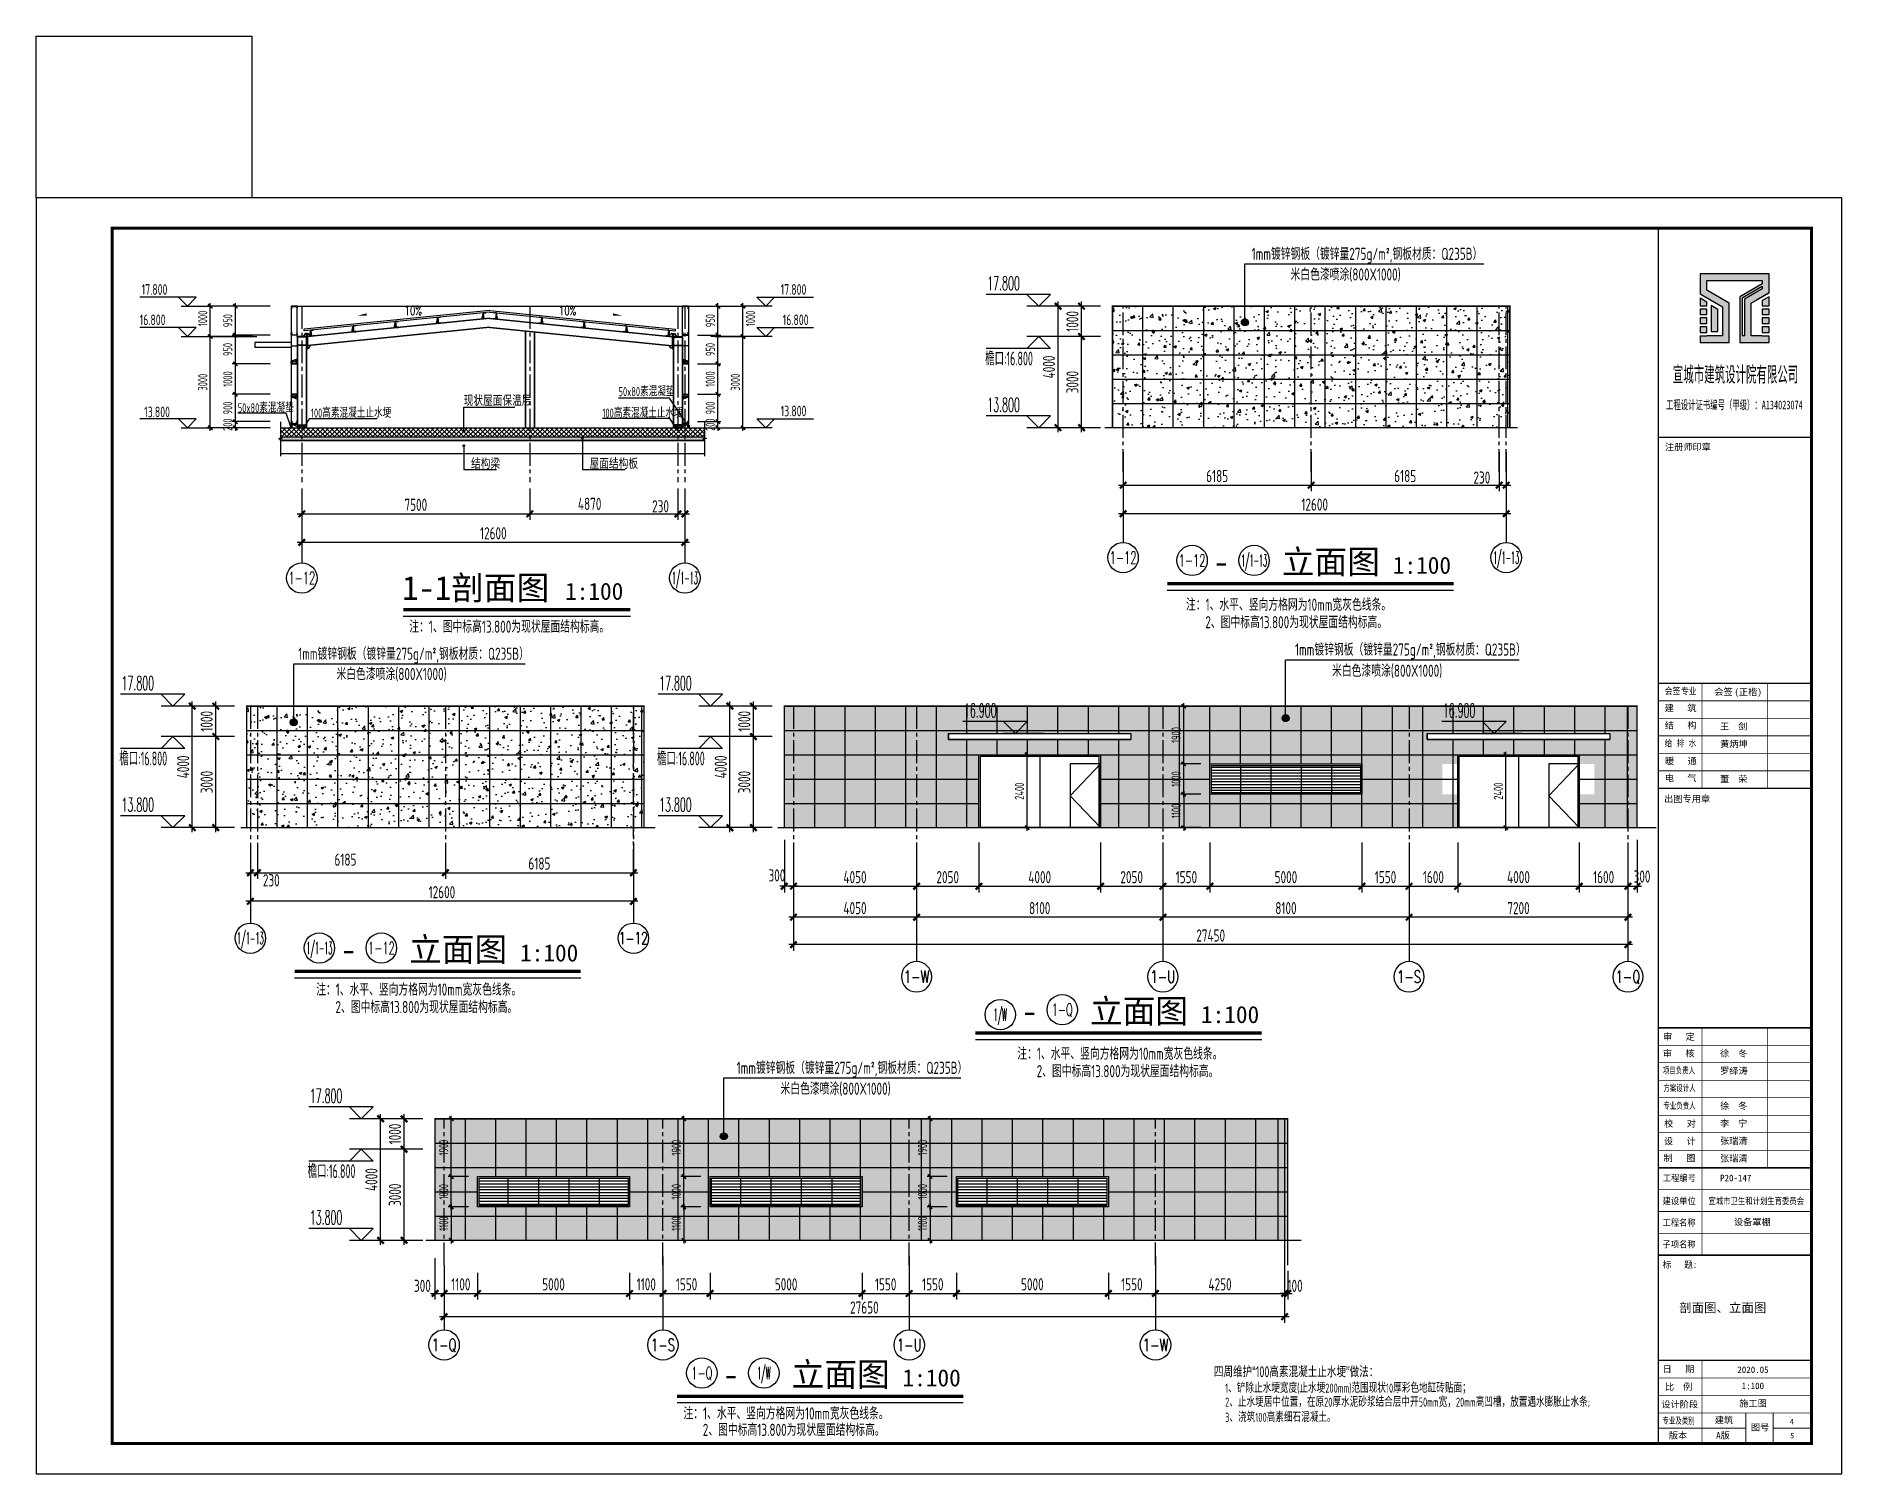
# Model space of a CAD drawing. Extents: x 670693 to 730093, y 227832 to 493926.
# Drawn here: x 670693 to 730093, y 275156 to 322479 of the extents above; entities that cross this region are included whole.
import ezdxf
from ezdxf.enums import TextEntityAlignment as Align

# ---------------------------------------------------------------- set-up
doc = ezdxf.new("R2010")
doc.units = 0
doc.header["$LTSCALE"] = 1000
doc.linetypes.add('30', pattern=[0])
doc.linetypes.add('CENTER2', pattern=[1.125, 0.75, -0.125, 0.125, -0.125])
doc.layers.get('0').update_dxf_attribs({"linetype": 'CONTINUOUS'})
doc.layers.get('Defpoints').update_dxf_attribs({"linetype": 'CONTINUOUS'})
for name, color, linetype in [('0-标高', 7, 'CONTINUOUS'), ('0-石材', 11, 'CONTINUOUS'), ('AXIS', 253, '30'), ('AXIS_DIM', 3, 'CONTINUOUS'), ('AXIS_NUM', 7, 'CONTINUOUS'), ('BEAM_CON', 3, 'CONTINUOUS'), ('BZ_标准图框', 7, 'CONTINUOUS'), ('DIM', 3, 'CONTINUOUS'), ('DIM_SYMB', 3, 'CONTINUOUS'), ('HATCH', 254, 'CONTINUOUS'), ('Prof', 2, 'CONTINUOUS'), ('PUB_TEXT', 7, 'CONTINUOUS'), ('PUB_TITLE', 4, 'CONTINUOUS'), ('PZ', 11, 'CONTINUOUS'), ('SURFACE', 6, 'CONTINUOUS'), ('TK(图框线)', 45, 'CONTINUOUS'), ('梁原位标注竖向', 7, 'CONTINUOUS')]:
    doc.layers.add(name, color=color, linetype=linetype)
doc.styles.add('-宋体', font='', dxfattribs={"width": 0.8})
doc.styles.add('_TCH_DIM', font='SIMPLEX', dxfattribs={"bigfont": 'GBCBIG'})
doc.styles.add('HT', font='simhei.ttf')
doc.styles.add('TESSDREN', font='tssdeng.shx', dxfattribs={"width": 0.8, "bigfont": 'tssdchn.shx'})
doc.styles.add('TSSD_Axis', font='Complex.shx', dxfattribs={"width": 0.7, "bigfont": 'hztxt.shx'})
doc.styles.add('TSSD_Dimension', font='Tssdeng.shx', dxfattribs={"width": 0.7, "bigfont": 'hztxt.shx'})
doc.styles.add('标注文字2', font='romans.shx', dxfattribs={"width": 0.5, "bigfont": '@@@chinese.shx'})
doc.styles.add('黑体', font='simhei.ttf')
doc.styles.get('-宋体').set_extended_font_data('SimSun')
doc.dimstyles.new('TSSD_100_100$0', dxfattribs={"dimtxt": 300, "dimasz": 100, "dimexe": 100, "dimexo": 300, "dimgap": 100, "dimtad": 1, "dimdec": 0, "dimzin": 0, "dimdsep": 46, "dimtxsty": 'TSSD_Dimension', "dimblk": 'ARCHTICK', "dimcen": 0, "dimdle": 100, "dimclrd": 3, "dimclre": 3, "dimclrt": 7, "dimazin": 0, "dimtfac": 1, "dimtdec": 0, "dimtix": 1, "dimtmove": 2, "dimatfit": 3, "dimldrblk": 'ARCHTICK', "dimfxl": 1, "dimtolj": 1, "dimtzin": 0, "dimarcsym": 0})
pattern_1 = [(45, (759558.17, 381594.03), (-78.57724, 78.57724), []), (135, (759558.17, 381594.03), (-78.57724, -78.57724), [])]
pattern_2 = [(50, (759558.175, 381594.028), (35.863009, -3.137607), [3.75, -41.25]), (355, (759558.175, 381594.03), (-6.937567, 37.609607), [3, -33]), (100.4514, (759561.163, 381593.767), (28.925469, 34.471977), [3.18701, -35.057106]), (46.1842, (759558.175, 381604.03), (53.362052, -8.27595), [5.625, -61.875]), (96.6356, (759562.62, 381603.34), (46.733135, 48.705894), [4.780514, -52.58565]), (351.1842, (759558.175, 381604.03), (46.733097, 48.70593), [4.5, -49.5]), (21, (759563.175, 381601.528), (29.845353, -20.1309445), [3.75, -41.25]), (326, (759563.175, 381601.53), (12.165767, 36.257502), [3, -33]), (71.4514, (759565.662, 381599.85), (42.011131, 16.126525), [3.18701, -35.057106]), (37.5, (759558.175, 381594.028), (0.6079928, 16.6446927), [0, -32.6, 0, -33.5, 0, -33.125]), (7.5, (759558.175, 381594.028), (13.153477, 19.7205856), [0, -19.1, 0, -31.85, 0, -12.625]), (327.5, (759547.025, 381594.028), (26.6911218, -1.1277436), [0, -12.5, 0, -39, 0, -51.75]), (317.5, (759542.025, 381594.028), (29.1593085, 5.005249), [0, -16.25, 0, -25.9, 0, -36.75])]
pattern_3 = [(130, (611676.564, 381594.028), (-35.863009, -3.137607), [3.75, -41.25]), (185, (611676.564, 381594.03), (6.937567, 37.609607), [3, -33]), (79.5486, (611673.575, 381593.767), (-28.925469, 34.471977), [3.18701, -35.057106]), (133.8158, (611676.564, 381604.03), (-53.362052, -8.27595), [5.625, -61.875]), (83.3644, (611672.117, 381603.34), (-46.733135, 48.705894), [4.780514, -52.58565]), (188.8158, (611676.564, 381604.03), (-46.733097, 48.70593), [4.5, -49.5]), (159, (611671.564, 381601.528), (-29.845353, -20.1309445), [3.75, -41.25]), (214, (611671.564, 381601.53), (-12.165767, 36.257502), [3, -33]), (108.5486, (611669.077, 381599.85), (-42.011131, 16.126525), [3.18701, -35.057106]), (142.5, (611676.564, 381594.028), (-0.6079928, 16.6446927), [0, -32.6, 0, -33.5, 0, -33.125]), (172.5, (611676.564, 381594.028), (-13.153477, 19.7205856), [0, -19.1, 0, -31.85, 0, -12.625]), (212.5, (611687.714, 381594.028), (-26.6911218, -1.1277436), [0, -12.5, 0, -39, 0, -51.75]), (222.5, (611692.714, 381594.028), (-29.1593085, 5.005249), [0, -16.25, 0, -25.9, 0, -36.75])]
pattern_4 = [(0, (0, 0), (0, 95.25), [])]

msp = doc.modelspace()

# ---------------------------------------------------------------- texts
at = {"layer": 'PUB_TEXT', "color": 133}
for s, style, width, p in [('17.800', '标注文字2', 0.5, (701980.1, 314115.6)), ('檐口:16.800', 'TESSDREN', 0.55, (701908.1, 311638)), ('13.800', '标注文字2', 0.5, (701980.1, 310115.6)), ('17.800', '标注文字2', 0.5, (673501.4, 300952.6)), ('17.800', '标注文字2', 0.5, (691185.5, 300952.6)), ('16.900', '标注文字2', 0.5, (701213.9, 300052.6)), ('16.900', '标注文字2', 0.5, (716963.9, 300052.6)), ('檐口:16.800', 'TESSDREN', 0.55, (673429.4, 298475)), ('檐口:16.800', 'TESSDREN', 0.55, (691113.4, 298475)), ('13.800', '标注文字2', 0.5, (673501.4, 296952.6)), ('13.800', '标注文字2', 0.5, (691185.5, 296952.6)), ('17.800', '标注文字2', 0.5, (679694, 287369.5)), ('檐口:16.800', 'TESSDREN', 0.55, (679621.9, 284891.9)), ('13.800', '标注文字2', 0.5, (679694, 283369.5))]:
    msp.add_text(s, height=455, dxfattribs=dict(at, style=style, width=width)).set_placement(p)
at = {"layer": 'PUB_TEXT', "style": '_TCH_DIM', "width": 0.705882}
for p in [(682809.3, 313298.2), (687885.5, 313298.2)]:
    msp.add_text('10%%%', height=297.5, dxfattribs=at).set_placement(p)
at = {"layer": 'PUB_TEXT', "style": '黑体'}
for s, height, p in [('立面图', 788.61, (711669.8, 304780.5)), ('1:100', 563.29, (715319.8, 304780.5)), ('1-1剖面图', 788.61, (682735.3, 303924.2)), ('-', 788.6, (709414.5, 304780.5)), ('1:100', 563.29, (688091.5, 303924.2)), ('立面图', 788.61, (682960.9, 292022.7)), ('-', 788.6, (680705.5, 292022.7)), ('1:100', 563.29, (686610.9, 292022.7)), ('立面图', 788.61, (705359.5, 289992.9)), ('1:100', 563.29, (709009.5, 289992.9)), ('-', 788.6, (703104.1, 289992.9)), ('立面图', 788.61, (695543, 278036.1)), ('1:100', 563.29, (699193, 278036.1)), ('-', 788.6, (693287.6, 278036.1))]:
    msp.add_text(s, height=height, dxfattribs=at).set_placement(p)
at = {"layer": 'TK(图框线)', "style": 'HT'}
for s, height, p in [('剖面图、立面图', 300, (724739.7, 280477.6)), ('建筑', 216, (725908.9, 276820))]:
    msp.add_text(s, height=height, dxfattribs=at).set_placement(p)
at = {"layer": 'TK(图框线)', "style": '-宋体'}
msp.add_text('4', height=172.8, dxfattribs=at).set_placement((728444.2, 276790.7), align=Align.CENTER)
at = {"layer": '梁原位标注竖向', "style": 'TSSD_Dimension', "width": 0.7}
for s, height, rotation, p in [('1mm镀锌钢板（镀锌量275g/m\x8c2\x8d,钢板材质：Q235B）', 400, 359.999998, (710676.7, 315112.1)), ('米白色漆喷涂(800X1000)', 400, 359.999998, (711956.2, 314433.3)), ('17.800', 350, 0.000002, (674164.3, 313965)), ('17.800', 350, 359.999998, (695183.8, 313965)), ('16.800', 350, 0.000002, (674097.6, 312965)), ('16.800', 350, 359.999998, (695250.5, 312965)), ('现状屋面保温层', 350, 359.999998, (684758.3, 310307.7)), ('50x80素混凝垫', 300, 359.999998, (689851.6, 310627)), ('13.800', 350, 0.000002, (674248.9, 309934.6)), ('50x80素混凝垫', 300, 359.999998, (677326.2, 310093.2)), ('100高素混凝土止水埂', 300, 359.999998, (679731.5, 309921)), ('100高素混凝土止水埂', 300, 0.000002, (689319.5, 309921)), ('13.800', 350, 359.999998, (695183.8, 309965)), ('结构梁', 350, 359.999998, (684999.5, 308233.5)), ('屋面结构板', 350, 359.999998, (688899, 308233.5)), ('注：1、水平、竖向方格网为10mm宽灰色线条。', 400, 359.999998, (708516.4, 303564.7)), ('注：1、图中标高13.800为现状屋面结构标高。', 400, 359.999998, (682967.5, 302841.6)), ('2、图中标高13.800为现状屋面结构标高。', 400, 359.999998, (709152.7, 302988)), ('1mm镀锌钢板（镀锌量275g/m\x8c2\x8d,钢板材质：Q235B）', 400, 359.999998, (679313.5, 301949.8)), ('1mm镀锌钢板（镀锌量275g/m\x8c2\x8d,钢板材质：Q235B）', 400, 359.999998, (712103.3, 302088)), ('米白色漆喷涂(800X1000)', 400, 359.999998, (713323.7, 301390.3)), ('米白色漆喷涂(800X1000)', 400, 359.999998, (680573.2, 301282.5)), ('注：1、水平、竖向方格网为10mm宽灰色线条。', 400, 359.999998, (679902.5, 290897.2)), ('2、图中标高13.800为现状屋面结构标高。', 400, 359.999998, (680538.8, 290320.4)), ('1mm镀锌钢板（镀锌量275g/m\x8c2\x8d,钢板材质：Q235B）', 400, 359.999998, (693735.6, 288321)), ('注：1、水平、竖向方格网为10mm宽灰色线条。', 400, 359.999998, (702968.4, 288788.3)), ('2、图中标高13.800为现状屋面结构标高。', 400, 359.999998, (703604.6, 288211.5)), ('米白色漆喷涂(800X1000)', 400, 359.999998, (695179.5, 287635.3)), ('四周维护“100高素混凝土止水埂”做法：', 360, 359.999998, (709434.3, 278337.6)), ('1、铲除止水埂宽度(止水埂200mm)范围现状10厚彩色地缸砖贴面；', 300, 359.999998, (709805, 277829)), ('2、止水埂居中位置，在原20厚水泥砂浆结合层中开50mm宽，20mm高凹槽，放置遇水膨胀止水条;', 300, 359.999998, (709805, 277367.3)), ('注：1、水平、竖向方格网为10mm宽灰色线条。', 400, 359.999998, (691986, 276947.1)), ('2、图中标高13.800为现状屋面结构标高。', 400, 359.999998, (692622.2, 276405.4)), ('3、浇筑100高素细石混凝土。', 300, 359.999998, (709805, 276867.9))]:
    msp.add_text(s, height=height, rotation=rotation, dxfattribs=at).set_placement(p)

# ---------------------------------------------------------------- blocks, each defined once
blk = doc.blocks.new('ts_axno')
at = {"color": 0, "linetype": 'ByBlock', "lineweight": -2}
blk.add_circle((0, 0), 0.5, dxfattribs=at)
at = {"color": 0, "linetype": 'ByBlock', "lineweight": -2, "style": 'TSSD_Axis', "width": 0.7}
blk.add_attdef('A', text='', height=0.6, dxfattribs=at).set_placement((0, 0), align=Align.MIDDLE_CENTER)
blk = doc.blocks.new('_ArchTick')
at = {"color": 0, "linetype": 'ByBlock', "const_width": 0.5}
blk.add_lwpolyline([(-0.71, -0.71), (0.71, 0.71)], dxfattribs=at)
blk = doc.blocks.new('*D23')
at = {"layer": 'Defpoints', "color": 0, "transparency": 16777216}
for p in [(677741, 296045), (690341, 296045), (677741, 294002)]:
    blk.add_point(p, dxfattribs=at)
at = {"layer": 'DIM', "color": 3, "lineweight": -2, "transparency": 16777216}
for p, q in [((677741, 295645), (677741, 293802)), ((690341, 295645), (690341, 293802)), ((690491, 294002), (677591, 294002))]:
    blk.add_line(p, q, dxfattribs=at)
at = {"layer": 'DIM', "color": 3, "lineweight": -2, "transparency": 16777216, "xscale": 150, "yscale": 150, "zscale": 150, "rotation": 180}
blk.add_blockref('_ArchTick', (677741, 294002), dxfattribs=at)
at = {"layer": 'DIM', "color": 3, "lineweight": -2, "transparency": 16777216, "xscale": 150, "yscale": 150, "zscale": 150}
blk.add_blockref('_ArchTick', (690341, 294002), dxfattribs=at)
at = {"layer": 'DIM', "color": 7, "transparency": 16777216, "insert": (684041, 294302), "char_height": 400, "attachment_point": 5, "style": 'TSSD_Dimension'}
blk.add_mtext('\\A1;12600', dxfattribs=at)
blk = doc.blocks.new('*D24')
at = {"layer": 'Defpoints', "color": 0, "transparency": 16777216}
for p in [(677741, 296017), (677971, 296017), (677971, 294944)]:
    blk.add_point(p, dxfattribs=at)
at = {"layer": 'DIM', "color": 3, "lineweight": -2, "transparency": 16777216}
for p, q in [((677741, 295617), (677741, 294744)), ((677971, 295617), (677971, 294744)), ((677591, 294944), (678121, 294944))]:
    blk.add_line(p, q, dxfattribs=at)
at = {"layer": 'DIM', "color": 3, "lineweight": -2, "transparency": 16777216, "xscale": 150, "yscale": 150, "zscale": 150, "rotation": 180}
blk.add_blockref('_ArchTick', (677741, 294944), dxfattribs=at)
at = {"layer": 'DIM', "color": 3, "lineweight": -2, "transparency": 16777216, "xscale": 150, "yscale": 150, "zscale": 150}
blk.add_blockref('_ArchTick', (677971, 294944), dxfattribs=at)
at = {"layer": 'DIM', "color": 7, "transparency": 16777216, "insert": (678429, 294694), "char_height": 400, "attachment_point": 5, "style": 'TSSD_Dimension'}
blk.add_mtext('\\A1;230', dxfattribs=at)
blk = doc.blocks.new('*D25')
at = {"layer": 'Defpoints', "color": 0, "transparency": 16777216}
for p in [(684156, 296017), (690341, 296017), (690341, 294944)]:
    blk.add_point(p, dxfattribs=at)
at = {"layer": 'DIM', "color": 3, "lineweight": -2, "transparency": 16777216}
for p, q in [((684156, 295617), (684156, 294744)), ((690341, 295617), (690341, 294744)), ((684006, 294944), (690491, 294944))]:
    blk.add_line(p, q, dxfattribs=at)
at = {"layer": 'DIM', "color": 3, "lineweight": -2, "transparency": 16777216, "xscale": 150, "yscale": 150, "zscale": 150, "rotation": 180}
blk.add_blockref('_ArchTick', (684156, 294944), dxfattribs=at)
at = {"layer": 'DIM', "color": 3, "lineweight": -2, "transparency": 16777216, "xscale": 150, "yscale": 150, "zscale": 150}
blk.add_blockref('_ArchTick', (690341, 294944), dxfattribs=at)
at = {"layer": 'DIM', "color": 7, "transparency": 16777216, "insert": (687248, 295244), "char_height": 400, "attachment_point": 5, "style": 'TSSD_Dimension'}
blk.add_mtext('\\A1;6185', dxfattribs=at)
blk = doc.blocks.new('*D26')
at = {"layer": 'Defpoints', "color": 0, "transparency": 16777216}
for p in [(677971, 296017), (684156, 296017), (684156, 294944)]:
    blk.add_point(p, dxfattribs=at)
at = {"layer": 'DIM', "color": 3, "lineweight": -2, "transparency": 16777216}
for p, q in [((677971, 295617), (677971, 294744)), ((684156, 295617), (684156, 294744)), ((677821, 294944), (684306, 294944))]:
    blk.add_line(p, q, dxfattribs=at)
at = {"layer": 'DIM', "color": 3, "lineweight": -2, "transparency": 16777216, "xscale": 150, "yscale": 150, "zscale": 150, "rotation": 180}
blk.add_blockref('_ArchTick', (677971, 294944), dxfattribs=at)
at = {"layer": 'DIM', "color": 3, "lineweight": -2, "transparency": 16777216, "xscale": 150, "yscale": 150, "zscale": 150}
blk.add_blockref('_ArchTick', (684156, 294944), dxfattribs=at)
at = {"layer": 'DIM', "color": 7, "transparency": 16777216, "insert": (680867, 295373), "char_height": 400, "attachment_point": 5, "style": 'TSSD_Dimension'}
blk.add_mtext('\\A1;6185', dxfattribs=at)
blk = doc.blocks.new('*D27')
at = {"layer": 'Defpoints', "color": 0, "transparency": 16777216}
for p in [(676603, 299426), (677621, 299426), (677621, 296426)]:
    blk.add_point(p, dxfattribs=at)
at = {"layer": 'DIM', "color": 3, "lineweight": -2, "transparency": 16777216}
for p, q in [((677221, 299426), (676403, 299426)), ((676603, 296276), (676603, 299576)), ((677221, 296426), (676403, 296426))]:
    blk.add_line(p, q, dxfattribs=at)
at = {"layer": 'DIM', "color": 3, "lineweight": -2, "transparency": 16777216, "xscale": 150, "yscale": 150, "zscale": 150}
for p, rotation in [((676603, 299426), 90), ((676603, 296426), 270)]:
    blk.add_blockref('_ArchTick', p, dxfattribs=dict(at, rotation=rotation))
at = {"layer": 'DIM', "color": 7, "transparency": 16777216, "insert": (676303, 297926), "char_height": 400, "attachment_point": 5, "rotation": 90, "style": 'TSSD_Dimension'}
blk.add_mtext('\\A1;3000', dxfattribs=at)
blk = doc.blocks.new('*D28')
at = {"layer": 'Defpoints', "color": 0, "transparency": 16777216}
for p in [(676603, 300426), (677621, 300426), (677621, 299426)]:
    blk.add_point(p, dxfattribs=at)
at = {"layer": 'DIM', "color": 3, "lineweight": -2, "transparency": 16777216}
for p, q in [((676603, 299276), (676603, 300576)), ((677221, 300426), (676403, 300426)), ((677221, 299426), (676403, 299426))]:
    blk.add_line(p, q, dxfattribs=at)
at = {"layer": 'DIM', "color": 3, "lineweight": -2, "transparency": 16777216, "xscale": 150, "yscale": 150, "zscale": 150}
for p, rotation in [((676603, 300426), 90), ((676603, 299426), 270)]:
    blk.add_blockref('_ArchTick', p, dxfattribs=dict(at, rotation=rotation))
at = {"layer": 'DIM', "color": 7, "transparency": 16777216, "insert": (676303, 299926), "char_height": 400, "attachment_point": 5, "rotation": 90, "style": 'TSSD_Dimension'}
blk.add_mtext('\\A1;1000', dxfattribs=at)
blk = doc.blocks.new('*D29')
at = {"layer": 'Defpoints', "color": 0, "transparency": 16777216}
for p in [(675830, 300426), (677621, 300426), (677621, 296426)]:
    blk.add_point(p, dxfattribs=at)
at = {"layer": 'DIM', "color": 3, "lineweight": -2, "transparency": 16777216}
for p, q in [((675830, 296276), (675830, 300576)), ((677221, 300426), (675630, 300426)), ((677221, 296426), (675630, 296426))]:
    blk.add_line(p, q, dxfattribs=at)
at = {"layer": 'DIM', "color": 3, "lineweight": -2, "transparency": 16777216, "xscale": 150, "yscale": 150, "zscale": 150}
for p, rotation in [((675830, 300426), 90), ((675830, 296426), 270)]:
    blk.add_blockref('_ArchTick', p, dxfattribs=dict(at, rotation=rotation))
at = {"layer": 'DIM', "color": 7, "transparency": 16777216, "insert": (675530, 298426), "char_height": 400, "attachment_point": 5, "rotation": 90, "style": 'TSSD_Dimension'}
blk.add_mtext('\\A1;4000', dxfattribs=at)
blk = doc.blocks.new('*D30')
at = {"layer": 'Defpoints', "color": 0, "transparency": 16777216}
for p in [(706450, 309180), (712635, 309180), (712635, 307698)]:
    blk.add_point(p, dxfattribs=at)
at = {"layer": 'DIM', "color": 3, "lineweight": -2, "transparency": 16777216}
for p, q in [((706450, 308780), (706450, 307498)), ((712635, 308780), (712635, 307498)), ((706300, 307698), (712785, 307698))]:
    blk.add_line(p, q, dxfattribs=at)
at = {"layer": 'DIM', "color": 3, "lineweight": -2, "transparency": 16777216, "xscale": 150, "yscale": 150, "zscale": 150, "rotation": 180}
blk.add_blockref('_ArchTick', (706450, 307698), dxfattribs=at)
at = {"layer": 'DIM', "color": 3, "lineweight": -2, "transparency": 16777216, "xscale": 150, "yscale": 150, "zscale": 150}
blk.add_blockref('_ArchTick', (712635, 307698), dxfattribs=at)
at = {"layer": 'DIM', "color": 7, "transparency": 16777216, "insert": (709542, 307998), "char_height": 400, "attachment_point": 5, "style": 'TSSD_Dimension'}
blk.add_mtext('\\A1;6185', dxfattribs=at)
blk = doc.blocks.new('*D31')
at = {"layer": 'Defpoints', "color": 0, "transparency": 16777216}
for p in [(718820, 309180), (719050, 309180), (719050, 307698)]:
    blk.add_point(p, dxfattribs=at)
at = {"layer": 'DIM', "color": 3, "lineweight": -2, "transparency": 16777216}
for p, q in [((718820, 308780), (718820, 307498)), ((719050, 308780), (719050, 307498)), ((718670, 307698), (719200, 307698))]:
    blk.add_line(p, q, dxfattribs=at)
at = {"layer": 'DIM', "color": 3, "lineweight": -2, "transparency": 16777216, "xscale": 150, "yscale": 150, "zscale": 150, "rotation": 180}
blk.add_blockref('_ArchTick', (718820, 307698), dxfattribs=at)
at = {"layer": 'DIM', "color": 3, "lineweight": -2, "transparency": 16777216, "xscale": 150, "yscale": 150, "zscale": 150}
blk.add_blockref('_ArchTick', (719050, 307698), dxfattribs=at)
at = {"layer": 'DIM', "color": 7, "transparency": 16777216, "insert": (718250, 307948), "char_height": 400, "attachment_point": 5, "style": 'TSSD_Dimension'}
blk.add_mtext('\\A1;230', dxfattribs=at)
blk = doc.blocks.new('*D32')
at = {"layer": 'Defpoints', "color": 0, "transparency": 16777216}
for p in [(706450, 309182), (719050, 309182), (706450, 306760)]:
    blk.add_point(p, dxfattribs=at)
at = {"layer": 'DIM', "color": 3, "lineweight": -2, "transparency": 16777216}
for p, q in [((706450, 308782), (706450, 306560)), ((719050, 308782), (719050, 306560)), ((719200, 306760), (706300, 306760))]:
    blk.add_line(p, q, dxfattribs=at)
at = {"layer": 'DIM', "color": 3, "lineweight": -2, "transparency": 16777216, "xscale": 150, "yscale": 150, "zscale": 150, "rotation": 180}
blk.add_blockref('_ArchTick', (706450, 306760), dxfattribs=at)
at = {"layer": 'DIM', "color": 3, "lineweight": -2, "transparency": 16777216, "xscale": 150, "yscale": 150, "zscale": 150}
blk.add_blockref('_ArchTick', (719050, 306760), dxfattribs=at)
at = {"layer": 'DIM', "color": 7, "transparency": 16777216, "insert": (712750, 307060), "char_height": 400, "attachment_point": 5, "style": 'TSSD_Dimension'}
blk.add_mtext('\\A1;12600', dxfattribs=at)
blk = doc.blocks.new('*D33')
at = {"layer": 'Defpoints', "color": 0, "transparency": 16777216}
for p in [(712635, 309180), (718820, 309180), (718820, 307698)]:
    blk.add_point(p, dxfattribs=at)
at = {"layer": 'DIM', "color": 3, "lineweight": -2, "transparency": 16777216}
for p, q in [((712635, 308780), (712635, 307498)), ((718820, 308780), (718820, 307498)), ((712485, 307698), (718970, 307698))]:
    blk.add_line(p, q, dxfattribs=at)
at = {"layer": 'DIM', "color": 3, "lineweight": -2, "transparency": 16777216, "xscale": 150, "yscale": 150, "zscale": 150, "rotation": 180}
blk.add_blockref('_ArchTick', (712635, 307698), dxfattribs=at)
at = {"layer": 'DIM', "color": 3, "lineweight": -2, "transparency": 16777216, "xscale": 150, "yscale": 150, "zscale": 150}
blk.add_blockref('_ArchTick', (718820, 307698), dxfattribs=at)
at = {"layer": 'DIM', "color": 7, "transparency": 16777216, "insert": (715727, 307998), "char_height": 400, "attachment_point": 5, "style": 'TSSD_Dimension'}
blk.add_mtext('\\A1;6185', dxfattribs=at)
blk = doc.blocks.new('*D34')
at = {"layer": 'Defpoints', "color": 0, "transparency": 16777216}
for p in [(705082, 312589), (706100, 312589), (706100, 309589)]:
    blk.add_point(p, dxfattribs=at)
at = {"layer": 'DIM', "color": 3, "lineweight": -2, "transparency": 16777216}
for p, q in [((705700, 312589), (704882, 312589)), ((705082, 309439), (705082, 312739)), ((705700, 309589), (704882, 309589))]:
    blk.add_line(p, q, dxfattribs=at)
at = {"layer": 'DIM', "color": 3, "lineweight": -2, "transparency": 16777216, "xscale": 150, "yscale": 150, "zscale": 150}
for p, rotation in [((705082, 312589), 90), ((705082, 309589), 270)]:
    blk.add_blockref('_ArchTick', p, dxfattribs=dict(at, rotation=rotation))
at = {"layer": 'DIM', "color": 7, "transparency": 16777216, "insert": (704782, 311089), "char_height": 400, "attachment_point": 5, "rotation": 90, "style": 'TSSD_Dimension'}
blk.add_mtext('\\A1;3000', dxfattribs=at)
blk = doc.blocks.new('*D35')
at = {"layer": 'Defpoints', "color": 0, "transparency": 16777216}
for p in [(705082, 313589), (706100, 313589), (706100, 312589)]:
    blk.add_point(p, dxfattribs=at)
at = {"layer": 'DIM', "color": 3, "lineweight": -2, "transparency": 16777216}
for p, q in [((705082, 313589), (705082, 313739)), ((705700, 313589), (704882, 313589)), ((705082, 312589), (705082, 313589)), ((705700, 312589), (704882, 312589)), ((705082, 312589), (705082, 312439))]:
    blk.add_line(p, q, dxfattribs=at)
at = {"layer": 'DIM', "color": 3, "lineweight": -2, "transparency": 16777216, "xscale": 150, "yscale": 150, "zscale": 150}
for p, rotation in [((705082, 313589), 270), ((705082, 312589), 90)]:
    blk.add_blockref('_ArchTick', p, dxfattribs=dict(at, rotation=rotation))
at = {"layer": 'DIM', "color": 7, "transparency": 16777216, "insert": (704782, 313089), "char_height": 400, "attachment_point": 5, "rotation": 90, "style": 'TSSD_Dimension'}
blk.add_mtext('\\A1;1000', dxfattribs=at)
blk = doc.blocks.new('*D36')
at = {"layer": 'Defpoints', "color": 0, "transparency": 16777216}
for p in [(704308, 313589), (706100, 313589), (706100, 309589)]:
    blk.add_point(p, dxfattribs=at)
at = {"layer": 'DIM', "color": 3, "lineweight": -2, "transparency": 16777216}
for p, q in [((704308, 309439), (704308, 313739)), ((705700, 313589), (704108, 313589)), ((705700, 309589), (704108, 309589))]:
    blk.add_line(p, q, dxfattribs=at)
at = {"layer": 'DIM', "color": 3, "lineweight": -2, "transparency": 16777216, "xscale": 150, "yscale": 150, "zscale": 150}
for p, rotation in [((704308, 313589), 90), ((704308, 309589), 270)]:
    blk.add_blockref('_ArchTick', p, dxfattribs=dict(at, rotation=rotation))
at = {"layer": 'DIM', "color": 7, "transparency": 16777216, "insert": (704008, 311589), "char_height": 400, "attachment_point": 5, "rotation": 90, "style": 'TSSD_Dimension'}
blk.add_mtext('\\A1;4000', dxfattribs=at)
blk = doc.blocks.new('*D6')
at = {"layer": 'Defpoints', "color": 0, "transparency": 16777216}
for p in [(677247, 309789), (678690, 309789), (678690, 309589)]:
    blk.add_point(p, dxfattribs=at)
at = {"layer": 'DIM', "color": 3, "lineweight": -2, "transparency": 16777216}
for p, q in [((678390, 309789), (677147, 309789)), ((678390, 309589), (677147, 309589)), ((677247, 309789), (677247, 309889)), ((677247, 309589), (677247, 309789)), ((677247, 309589), (677247, 309489))]:
    blk.add_line(p, q, dxfattribs=at)
at = {"layer": 'DIM', "color": 3, "lineweight": -2, "transparency": 16777216, "xscale": 100, "yscale": 100, "zscale": 100}
for p, rotation in [((677247, 309789), 270), ((677247, 309589), 90)]:
    blk.add_blockref('_ArchTick', p, dxfattribs=dict(at, rotation=rotation))
at = {"layer": 'DIM', "color": 7, "transparency": 16777216, "insert": (676997, 309689), "char_height": 300, "attachment_point": 5, "rotation": 90, "style": 'TSSD_Dimension'}
blk.add_mtext('\\A1;200', dxfattribs=at)
blk = doc.blocks.new('*D7')
at = {"layer": 'Defpoints', "color": 0, "transparency": 16777216}
for p in [(677247, 310689), (678690, 310689), (678690, 309789)]:
    blk.add_point(p, dxfattribs=at)
at = {"layer": 'DIM', "color": 3, "lineweight": -2, "transparency": 16777216}
for p, q in [((678390, 310689), (677147, 310689)), ((677247, 309689), (677247, 310789)), ((678390, 309789), (677147, 309789))]:
    blk.add_line(p, q, dxfattribs=at)
at = {"layer": 'DIM', "color": 3, "lineweight": -2, "transparency": 16777216, "xscale": 100, "yscale": 100, "zscale": 100}
for p, rotation in [((677247, 310689), 90), ((677247, 309789), 270)]:
    blk.add_blockref('_ArchTick', p, dxfattribs=dict(at, rotation=rotation))
at = {"layer": 'DIM', "color": 7, "transparency": 16777216, "insert": (676997, 310239), "char_height": 300, "attachment_point": 5, "rotation": 90, "style": 'TSSD_Dimension'}
blk.add_mtext('\\A1;900', dxfattribs=at)
blk = doc.blocks.new('*D8')
at = {"layer": 'Defpoints', "color": 0, "transparency": 16777216}
for p in [(677247, 311689), (678690, 311689), (678690, 310689)]:
    blk.add_point(p, dxfattribs=at)
at = {"layer": 'DIM', "color": 3, "lineweight": -2, "transparency": 16777216}
for p, q in [((678390, 311689), (677147, 311689)), ((677247, 310589), (677247, 311789)), ((678390, 310689), (677147, 310689))]:
    blk.add_line(p, q, dxfattribs=at)
at = {"layer": 'DIM', "color": 3, "lineweight": -2, "transparency": 16777216, "xscale": 100, "yscale": 100, "zscale": 100}
for p, rotation in [((677247, 311689), 90), ((677247, 310689), 270)]:
    blk.add_blockref('_ArchTick', p, dxfattribs=dict(at, rotation=rotation))
at = {"layer": 'DIM', "color": 7, "transparency": 16777216, "insert": (676997, 311189), "char_height": 300, "attachment_point": 5, "rotation": 90, "style": 'TSSD_Dimension'}
blk.add_mtext('\\A1;1000', dxfattribs=at)
blk = doc.blocks.new('*D9')
at = {"layer": 'Defpoints', "color": 0, "transparency": 16777216}
for p in [(677247, 312639), (678690, 312639), (678690, 311689)]:
    blk.add_point(p, dxfattribs=at)
at = {"layer": 'DIM', "color": 3, "lineweight": -2, "transparency": 16777216}
for p, q in [((678390, 312639), (677147, 312639)), ((677247, 311589), (677247, 312739)), ((678390, 311689), (677147, 311689))]:
    blk.add_line(p, q, dxfattribs=at)
at = {"layer": 'DIM', "color": 3, "lineweight": -2, "transparency": 16777216, "xscale": 100, "yscale": 100, "zscale": 100}
for p, rotation in [((677247, 312639), 90), ((677247, 311689), 270)]:
    blk.add_blockref('_ArchTick', p, dxfattribs=dict(at, rotation=rotation))
at = {"layer": 'DIM', "color": 7, "transparency": 16777216, "insert": (676997, 312164), "char_height": 300, "attachment_point": 5, "rotation": 90, "style": 'TSSD_Dimension'}
blk.add_mtext('\\A1;950', dxfattribs=at)
blk = doc.blocks.new('*D10')
at = {"layer": 'Defpoints', "color": 0, "transparency": 16777216}
for p in [(677247, 313589), (678690, 313589), (678690, 312639)]:
    blk.add_point(p, dxfattribs=at)
at = {"layer": 'DIM', "color": 3, "lineweight": -2, "transparency": 16777216}
for p, q in [((677247, 312539), (677247, 313689)), ((678390, 313589), (677147, 313589)), ((678390, 312639), (677147, 312639))]:
    blk.add_line(p, q, dxfattribs=at)
at = {"layer": 'DIM', "color": 3, "lineweight": -2, "transparency": 16777216, "xscale": 100, "yscale": 100, "zscale": 100}
for p, rotation in [((677247, 313589), 90), ((677247, 312639), 270)]:
    blk.add_blockref('_ArchTick', p, dxfattribs=dict(at, rotation=rotation))
at = {"layer": 'DIM', "color": 7, "transparency": 16777216, "insert": (676997, 313114), "char_height": 300, "attachment_point": 5, "rotation": 90, "style": 'TSSD_Dimension'}
blk.add_mtext('\\A1;950', dxfattribs=at)
blk = doc.blocks.new('*D11')
at = {"layer": 'Defpoints', "color": 0, "transparency": 16777216}
for p in [(676423, 312589), (678115, 312589), (678115, 309589)]:
    blk.add_point(p, dxfattribs=at)
at = {"layer": 'DIM', "color": 3, "lineweight": -2, "transparency": 16777216}
for p, q in [((677815, 312589), (676323, 312589)), ((676423, 309489), (676423, 312689)), ((677815, 309589), (676323, 309589))]:
    blk.add_line(p, q, dxfattribs=at)
at = {"layer": 'DIM', "color": 3, "lineweight": -2, "transparency": 16777216, "xscale": 100, "yscale": 100, "zscale": 100}
for p, rotation in [((676423, 312589), 90), ((676423, 309589), 270)]:
    blk.add_blockref('_ArchTick', p, dxfattribs=dict(at, rotation=rotation))
at = {"layer": 'DIM', "color": 7, "transparency": 16777216, "insert": (676173, 311089), "char_height": 300, "attachment_point": 5, "rotation": 90, "style": 'TSSD_Dimension'}
blk.add_mtext('\\A1;3000', dxfattribs=at)
blk = doc.blocks.new('*D12')
at = {"layer": 'Defpoints', "color": 0, "transparency": 16777216}
for p in [(676423, 313589), (678115, 313589), (678115, 312589)]:
    blk.add_point(p, dxfattribs=at)
at = {"layer": 'DIM', "color": 3, "lineweight": -2, "transparency": 16777216}
for p, q in [((676423, 312489), (676423, 313689)), ((677815, 313589), (676323, 313589)), ((677815, 312589), (676323, 312589))]:
    blk.add_line(p, q, dxfattribs=at)
at = {"layer": 'DIM', "color": 3, "lineweight": -2, "transparency": 16777216, "xscale": 100, "yscale": 100, "zscale": 100}
for p, rotation in [((676423, 313589), 90), ((676423, 312589), 270)]:
    blk.add_blockref('_ArchTick', p, dxfattribs=dict(at, rotation=rotation))
at = {"layer": 'DIM', "color": 7, "transparency": 16777216, "insert": (676173, 313185), "char_height": 300, "attachment_point": 5, "rotation": 90, "style": 'TSSD_Dimension'}
blk.add_mtext('\\A1;1000', dxfattribs=at)
blk = doc.blocks.new('*D13')
at = {"layer": 'Defpoints', "color": 0, "transparency": 16777216}
for p in [(692152, 309789), (692152, 309589), (693119, 309789)]:
    blk.add_point(p, dxfattribs=at)
at = {"layer": 'DIM', "color": 3, "lineweight": -2, "transparency": 16777216}
for p, q in [((692452, 309789), (693219, 309789)), ((692452, 309589), (693219, 309589)), ((693119, 309789), (693119, 309889)), ((693119, 309589), (693119, 309789)), ((693119, 309589), (693119, 309489))]:
    blk.add_line(p, q, dxfattribs=at)
at = {"layer": 'DIM', "color": 3, "lineweight": -2, "transparency": 16777216, "xscale": 100, "yscale": 100, "zscale": 100}
for p, rotation in [((693119, 309789), 270), ((693119, 309589), 90)]:
    blk.add_blockref('_ArchTick', p, dxfattribs=dict(at, rotation=rotation))
at = {"layer": 'DIM', "color": 7, "transparency": 16777216, "insert": (692869, 309689), "char_height": 300, "attachment_point": 5, "rotation": 90, "style": 'TSSD_Dimension'}
blk.add_mtext('\\A1;200', dxfattribs=at)
blk = doc.blocks.new('*D14')
at = {"layer": 'Defpoints', "color": 0, "transparency": 16777216}
for p in [(692152, 310689), (693119, 310689), (692152, 309789)]:
    blk.add_point(p, dxfattribs=at)
at = {"layer": 'DIM', "color": 3, "lineweight": -2, "transparency": 16777216}
for p, q in [((692452, 310689), (693219, 310689)), ((693119, 309689), (693119, 310789)), ((692452, 309789), (693219, 309789))]:
    blk.add_line(p, q, dxfattribs=at)
at = {"layer": 'DIM', "color": 3, "lineweight": -2, "transparency": 16777216, "xscale": 100, "yscale": 100, "zscale": 100}
for p, rotation in [((693119, 310689), 90), ((693119, 309789), 270)]:
    blk.add_blockref('_ArchTick', p, dxfattribs=dict(at, rotation=rotation))
at = {"layer": 'DIM', "color": 7, "transparency": 16777216, "insert": (692869, 310239), "char_height": 300, "attachment_point": 5, "rotation": 90, "style": 'TSSD_Dimension'}
blk.add_mtext('\\A1;900', dxfattribs=at)
blk = doc.blocks.new('*D15')
at = {"layer": 'Defpoints', "color": 0, "transparency": 16777216}
for p in [(692152, 311689), (693119, 311689), (692152, 310689)]:
    blk.add_point(p, dxfattribs=at)
at = {"layer": 'DIM', "color": 3, "lineweight": -2, "transparency": 16777216}
for p, q in [((692452, 311689), (693219, 311689)), ((693119, 310589), (693119, 311789)), ((692452, 310689), (693219, 310689))]:
    blk.add_line(p, q, dxfattribs=at)
at = {"layer": 'DIM', "color": 3, "lineweight": -2, "transparency": 16777216, "xscale": 100, "yscale": 100, "zscale": 100}
for p, rotation in [((693119, 311689), 90), ((693119, 310689), 270)]:
    blk.add_blockref('_ArchTick', p, dxfattribs=dict(at, rotation=rotation))
at = {"layer": 'DIM', "color": 7, "transparency": 16777216, "insert": (692869, 311189), "char_height": 300, "attachment_point": 5, "rotation": 90, "style": 'TSSD_Dimension'}
blk.add_mtext('\\A1;1000', dxfattribs=at)
blk = doc.blocks.new('*D16')
at = {"layer": 'Defpoints', "color": 0, "transparency": 16777216}
for p in [(692152, 312639), (693119, 312639), (692152, 311689)]:
    blk.add_point(p, dxfattribs=at)
at = {"layer": 'DIM', "color": 3, "lineweight": -2, "transparency": 16777216}
for p, q in [((692452, 312639), (693219, 312639)), ((693119, 311589), (693119, 312739)), ((692452, 311689), (693219, 311689))]:
    blk.add_line(p, q, dxfattribs=at)
at = {"layer": 'DIM', "color": 3, "lineweight": -2, "transparency": 16777216, "xscale": 100, "yscale": 100, "zscale": 100}
for p, rotation in [((693119, 312639), 90), ((693119, 311689), 270)]:
    blk.add_blockref('_ArchTick', p, dxfattribs=dict(at, rotation=rotation))
at = {"layer": 'DIM', "color": 7, "transparency": 16777216, "insert": (692869, 312164), "char_height": 300, "attachment_point": 5, "rotation": 90, "style": 'TSSD_Dimension'}
blk.add_mtext('\\A1;950', dxfattribs=at)
blk = doc.blocks.new('*D17')
at = {"layer": 'Defpoints', "color": 0, "transparency": 16777216}
for p in [(692152, 313589), (693119, 313589), (692152, 312639)]:
    blk.add_point(p, dxfattribs=at)
at = {"layer": 'DIM', "color": 3, "lineweight": -2, "transparency": 16777216}
for p, q in [((693119, 312539), (693119, 313689)), ((692452, 313589), (693219, 313589)), ((692452, 312639), (693219, 312639))]:
    blk.add_line(p, q, dxfattribs=at)
at = {"layer": 'DIM', "color": 3, "lineweight": -2, "transparency": 16777216, "xscale": 100, "yscale": 100, "zscale": 100}
for p, rotation in [((693119, 313589), 90), ((693119, 312639), 270)]:
    blk.add_blockref('_ArchTick', p, dxfattribs=dict(at, rotation=rotation))
at = {"layer": 'DIM', "color": 7, "transparency": 16777216, "insert": (692869, 313114), "char_height": 300, "attachment_point": 5, "rotation": 90, "style": 'TSSD_Dimension'}
blk.add_mtext('\\A1;950', dxfattribs=at)
blk = doc.blocks.new('*D18')
at = {"layer": 'Defpoints', "color": 0, "transparency": 16777216}
for p in [(692727, 312589), (693943, 312589), (692727, 309589)]:
    blk.add_point(p, dxfattribs=at)
at = {"layer": 'DIM', "color": 3, "lineweight": -2, "transparency": 16777216}
for p, q in [((693027, 312589), (694043, 312589)), ((693943, 309489), (693943, 312689)), ((693027, 309589), (694043, 309589))]:
    blk.add_line(p, q, dxfattribs=at)
at = {"layer": 'DIM', "color": 3, "lineweight": -2, "transparency": 16777216, "xscale": 100, "yscale": 100, "zscale": 100}
for p, rotation in [((693943, 312589), 90), ((693943, 309589), 270)]:
    blk.add_blockref('_ArchTick', p, dxfattribs=dict(at, rotation=rotation))
at = {"layer": 'DIM', "color": 7, "transparency": 16777216, "insert": (693693, 311089), "char_height": 300, "attachment_point": 5, "rotation": 90, "style": 'TSSD_Dimension'}
blk.add_mtext('\\A1;3000', dxfattribs=at)
blk = doc.blocks.new('*D19')
at = {"layer": 'Defpoints', "color": 0, "transparency": 16777216}
for p in [(692727, 313589), (693943, 313589), (692727, 312589)]:
    blk.add_point(p, dxfattribs=at)
at = {"layer": 'DIM', "color": 3, "lineweight": -2, "transparency": 16777216}
for p, q in [((693943, 312489), (693943, 313689)), ((693027, 313589), (694043, 313589)), ((693027, 312589), (694043, 312589))]:
    blk.add_line(p, q, dxfattribs=at)
at = {"layer": 'DIM', "color": 3, "lineweight": -2, "transparency": 16777216, "xscale": 100, "yscale": 100, "zscale": 100}
for p, rotation in [((693943, 313589), 90), ((693943, 312589), 270)]:
    blk.add_blockref('_ArchTick', p, dxfattribs=dict(at, rotation=rotation))
at = {"layer": 'DIM', "color": 7, "transparency": 16777216, "insert": (694193, 313185), "char_height": 300, "attachment_point": 5, "rotation": 90, "style": 'TSSD_Dimension'}
blk.add_mtext('\\A1;1000', dxfattribs=at)
blk = doc.blocks.new('23xc')
at = {"color": 3}
for q in [(43, 176), (52, 5)]:
    blk.add_line((35, 175), q, dxfattribs=at)
at = {"layer": 'DIM', "color": 3}
for p, q in [((0, 0), (35, 175)), ((68, 121), (27, 117)), ((73, 49), (32, 45))]:
    blk.add_line(p, q, dxfattribs=at)
blk.add_lwpolyline([(111, 192), (109, 212), (40, 205), (60, 6), (129, 13), (127, 33), (123, 33), (125, 17), (63, 10), (44, 201), (106, 208), (107, 192), (111, 192), (109, 212)], dxfattribs=at)
blk = doc.blocks.new('*D20')
at = {"layer": 'Defpoints', "color": 0, "transparency": 16777216}
for p in [(679432, 307992), (686932, 307992), (686932, 306753)]:
    blk.add_point(p, dxfattribs=at)
at = {"layer": 'DIM', "color": 3, "lineweight": -2, "transparency": 16777216}
for p, q in [((679432, 307592), (679432, 306553)), ((686932, 307592), (686932, 306553)), ((679282, 306753), (687082, 306753))]:
    blk.add_line(p, q, dxfattribs=at)
at = {"layer": 'DIM', "color": 3, "lineweight": -2, "transparency": 16777216, "xscale": 150, "yscale": 150, "zscale": 150, "rotation": 180}
blk.add_blockref('_ArchTick', (679432, 306753), dxfattribs=at)
at = {"layer": 'DIM', "color": 3, "lineweight": -2, "transparency": 16777216, "xscale": 150, "yscale": 150, "zscale": 150}
blk.add_blockref('_ArchTick', (686932, 306753), dxfattribs=at)
at = {"layer": 'DIM', "color": 7, "transparency": 16777216, "insert": (683182, 307053), "char_height": 400, "attachment_point": 5, "style": 'TSSD_Dimension'}
blk.add_mtext('\\A1;7500', dxfattribs=at)
blk = doc.blocks.new('*D21')
at = {"layer": 'Defpoints', "color": 0, "transparency": 16777216}
for p in [(691802, 307992), (692032, 307992), (692032, 306753)]:
    blk.add_point(p, dxfattribs=at)
at = {"layer": 'DIM', "color": 3, "lineweight": -2, "transparency": 16777216}
for p, q in [((691802, 307592), (691802, 306553)), ((692032, 307592), (692032, 306553)), ((691652, 306753), (692182, 306753))]:
    blk.add_line(p, q, dxfattribs=at)
at = {"layer": 'DIM', "color": 3, "lineweight": -2, "transparency": 16777216, "xscale": 150, "yscale": 150, "zscale": 150, "rotation": 180}
blk.add_blockref('_ArchTick', (691802, 306753), dxfattribs=at)
at = {"layer": 'DIM', "color": 3, "lineweight": -2, "transparency": 16777216, "xscale": 150, "yscale": 150, "zscale": 150}
blk.add_blockref('_ArchTick', (692032, 306753), dxfattribs=at)
at = {"layer": 'DIM', "color": 7, "transparency": 16777216, "insert": (691233, 307003), "char_height": 400, "attachment_point": 5, "style": 'TSSD_Dimension'}
blk.add_mtext('\\A1;230', dxfattribs=at)
blk = doc.blocks.new('*D22')
at = {"layer": 'Defpoints', "color": 0, "transparency": 16777216}
for p in [(679432, 307993), (692032, 307993), (679432, 305815)]:
    blk.add_point(p, dxfattribs=at)
at = {"layer": 'DIM', "color": 3, "lineweight": -2, "transparency": 16777216}
for p, q in [((679432, 307593), (679432, 305615)), ((692032, 307593), (692032, 305615)), ((692182, 305815), (679282, 305815))]:
    blk.add_line(p, q, dxfattribs=at)
at = {"layer": 'DIM', "color": 3, "lineweight": -2, "transparency": 16777216, "xscale": 150, "yscale": 150, "zscale": 150, "rotation": 180}
blk.add_blockref('_ArchTick', (679432, 305815), dxfattribs=at)
at = {"layer": 'DIM', "color": 3, "lineweight": -2, "transparency": 16777216, "xscale": 150, "yscale": 150, "zscale": 150}
blk.add_blockref('_ArchTick', (692032, 305815), dxfattribs=at)
at = {"layer": 'DIM', "color": 7, "transparency": 16777216, "insert": (685732, 306115), "char_height": 400, "attachment_point": 5, "style": 'TSSD_Dimension'}
blk.add_mtext('\\A1;12600', dxfattribs=at)
blk = doc.blocks.new('*D88')
at = {"layer": 'Defpoints', "color": 0, "transparency": 16777216}
for p in [(683813, 282661), (684113, 281882), (684113, 281096)]:
    blk.add_point(p, dxfattribs=at)
at = {"layer": 'DIM', "color": 3, "lineweight": -2, "transparency": 16777216}
for p, q in [((683813, 282261), (683813, 280896)), ((683663, 281096), (684263, 281096)), ((684113, 281482), (684113, 280896))]:
    blk.add_line(p, q, dxfattribs=at)
at = {"layer": 'DIM', "color": 3, "lineweight": -2, "transparency": 16777216, "xscale": 150, "yscale": 150, "zscale": 150, "rotation": 180}
blk.add_blockref('_ArchTick', (683813, 281096), dxfattribs=at)
at = {"layer": 'DIM', "color": 3, "lineweight": -2, "transparency": 16777216, "xscale": 150, "yscale": 150, "zscale": 150}
blk.add_blockref('_ArchTick', (684113, 281096), dxfattribs=at)
at = {"layer": 'DIM', "color": 7, "transparency": 16777216, "insert": (683399, 281346), "char_height": 400, "attachment_point": 5, "style": 'TSSD_Dimension'}
blk.add_mtext('\\A1;300', dxfattribs=at)
blk = doc.blocks.new('*D175')
at = {"layer": 'Defpoints', "color": 0}
for p in [(685213, 282171), (684113, 281882), (685213, 281096)]:
    blk.add_point(p, dxfattribs=at)
at = {"layer": 'DIM', "color": 3, "lineweight": -2}
for p, q in [((685213, 281771), (685213, 280896)), ((683963, 281096), (685363, 281096)), ((684113, 281482), (684113, 280896))]:
    blk.add_line(p, q, dxfattribs=at)
at = {"layer": 'DIM', "color": 3, "lineweight": -2, "xscale": 150, "yscale": 150, "zscale": 150, "rotation": 180}
blk.add_blockref('_ArchTick', (684113, 281096), dxfattribs=at)
at = {"layer": 'DIM', "color": 3, "lineweight": -2, "xscale": 150, "yscale": 150, "zscale": 150}
blk.add_blockref('_ArchTick', (685213, 281096), dxfattribs=at)
at = {"layer": 'DIM', "color": 7, "insert": (684663, 281396), "char_height": 400, "attachment_point": 5, "style": 'TSSD_Dimension'}
blk.add_mtext('\\A1;1100', dxfattribs=at)
blk = doc.blocks.new('*D172')
at = {"layer": 'Defpoints', "color": 0}
for p in [(691313, 282171), (692863, 282171), (692863, 281096)]:
    blk.add_point(p, dxfattribs=at)
at = {"layer": 'DIM', "color": 3, "lineweight": -2}
for p, q in [((691313, 281771), (691313, 280896)), ((692863, 281771), (692863, 280896)), ((691163, 281096), (693013, 281096))]:
    blk.add_line(p, q, dxfattribs=at)
at = {"layer": 'DIM', "color": 3, "lineweight": -2, "xscale": 150, "yscale": 150, "zscale": 150, "rotation": 180}
blk.add_blockref('_ArchTick', (691313, 281096), dxfattribs=at)
at = {"layer": 'DIM', "color": 3, "lineweight": -2, "xscale": 150, "yscale": 150, "zscale": 150}
blk.add_blockref('_ArchTick', (692863, 281096), dxfattribs=at)
at = {"layer": 'DIM', "color": 7, "insert": (692088, 281396), "char_height": 400, "attachment_point": 5, "style": 'TSSD_Dimension'}
blk.add_mtext('\\A1;1550', dxfattribs=at)
blk = doc.blocks.new('*D169')
at = {"layer": 'Defpoints', "color": 0}
for p in [(699413, 282171), (700963, 282171), (700963, 281096)]:
    blk.add_point(p, dxfattribs=at)
at = {"layer": 'DIM', "color": 3, "lineweight": -2}
for p, q in [((699413, 281771), (699413, 280896)), ((700963, 281771), (700963, 280896)), ((699263, 281096), (701113, 281096))]:
    blk.add_line(p, q, dxfattribs=at)
at = {"layer": 'DIM', "color": 3, "lineweight": -2, "xscale": 150, "yscale": 150, "zscale": 150, "rotation": 180}
blk.add_blockref('_ArchTick', (699413, 281096), dxfattribs=at)
at = {"layer": 'DIM', "color": 3, "lineweight": -2, "xscale": 150, "yscale": 150, "zscale": 150}
blk.add_blockref('_ArchTick', (700963, 281096), dxfattribs=at)
at = {"layer": 'DIM', "color": 7, "insert": (700188, 281396), "char_height": 400, "attachment_point": 5, "style": 'TSSD_Dimension'}
blk.add_mtext('\\A1;1550', dxfattribs=at)
blk = doc.blocks.new('*D89')
at = {"layer": 'Defpoints', "color": 0, "transparency": 16777216}
for p in [(707513, 282171), (711763, 281882), (711763, 281096)]:
    blk.add_point(p, dxfattribs=at)
at = {"layer": 'DIM', "color": 3, "lineweight": -2, "transparency": 16777216}
for p, q in [((707513, 281771), (707513, 280896)), ((707363, 281096), (711913, 281096)), ((711763, 281482), (711763, 280896))]:
    blk.add_line(p, q, dxfattribs=at)
at = {"layer": 'DIM', "color": 3, "lineweight": -2, "transparency": 16777216, "xscale": 150, "yscale": 150, "zscale": 150, "rotation": 180}
blk.add_blockref('_ArchTick', (707513, 281096), dxfattribs=at)
at = {"layer": 'DIM', "color": 3, "lineweight": -2, "transparency": 16777216, "xscale": 150, "yscale": 150, "zscale": 150}
blk.add_blockref('_ArchTick', (711763, 281096), dxfattribs=at)
at = {"layer": 'DIM', "color": 7, "transparency": 16777216, "insert": (709638, 281396), "char_height": 400, "attachment_point": 5, "style": 'TSSD_Dimension'}
blk.add_mtext('\\A1;4250', dxfattribs=at)
blk = doc.blocks.new('*D90')
at = {"layer": 'Defpoints', "color": 0, "transparency": 16777216}
for p in [(711763, 282323), (711863, 282241), (711863, 281096)]:
    blk.add_point(p, dxfattribs=at)
at = {"layer": 'DIM', "color": 3, "lineweight": -2, "transparency": 16777216}
for p, q in [((711763, 281923), (711763, 280896)), ((711863, 281841), (711863, 280896)), ((711763, 281096), (711613, 281096)), ((711763, 281096), (711863, 281096)), ((711863, 281096), (712013, 281096))]:
    blk.add_line(p, q, dxfattribs=at)
at = {"layer": 'DIM', "color": 3, "lineweight": -2, "transparency": 16777216, "xscale": 150, "yscale": 150, "zscale": 150}
blk.add_blockref('_ArchTick', (711763, 281096), dxfattribs=at)
at = {"layer": 'DIM', "color": 3, "lineweight": -2, "transparency": 16777216, "xscale": 150, "yscale": 150, "zscale": 150, "rotation": 180}
blk.add_blockref('_ArchTick', (711863, 281096), dxfattribs=at)
at = {"layer": 'DIM', "color": 7, "transparency": 16777216, "insert": (712105, 281346), "char_height": 400, "attachment_point": 5, "style": 'TSSD_Dimension'}
blk.add_mtext('\\A1;100', dxfattribs=at)
blk = doc.blocks.new('*D91')
at = {"layer": 'Defpoints', "color": 0, "transparency": 16777216}
for p in [(684113, 282224), (711763, 282224), (711763, 280331)]:
    blk.add_point(p, dxfattribs=at)
at = {"layer": 'DIM', "color": 3, "lineweight": -2, "transparency": 16777216}
for p, q in [((684113, 281824), (684113, 280131)), ((711763, 281824), (711763, 280131)), ((683963, 280331), (711913, 280331))]:
    blk.add_line(p, q, dxfattribs=at)
at = {"layer": 'DIM', "color": 3, "lineweight": -2, "transparency": 16777216, "xscale": 150, "yscale": 150, "zscale": 150, "rotation": 180}
blk.add_blockref('_ArchTick', (684113, 280331), dxfattribs=at)
at = {"layer": 'DIM', "color": 3, "lineweight": -2, "transparency": 16777216, "xscale": 150, "yscale": 150, "zscale": 150}
blk.add_blockref('_ArchTick', (711763, 280331), dxfattribs=at)
at = {"layer": 'DIM', "color": 7, "transparency": 16777216, "insert": (697938, 280631), "char_height": 400, "attachment_point": 5, "style": 'TSSD_Dimension'}
blk.add_mtext('\\A1;27650', dxfattribs=at)
blk = doc.blocks.new('*D92')
at = {"layer": 'Defpoints', "color": 0, "transparency": 16777216}
for p in [(682796, 285843), (683813, 285843), (683813, 282843)]:
    blk.add_point(p, dxfattribs=at)
at = {"layer": 'DIM', "color": 3, "lineweight": -2, "transparency": 16777216}
for p, q in [((683413, 285843), (682596, 285843)), ((682796, 282693), (682796, 285993)), ((683413, 282843), (682596, 282843))]:
    blk.add_line(p, q, dxfattribs=at)
at = {"layer": 'DIM', "color": 3, "lineweight": -2, "transparency": 16777216, "xscale": 150, "yscale": 150, "zscale": 150}
for p, rotation in [((682796, 285843), 90), ((682796, 282843), 270)]:
    blk.add_blockref('_ArchTick', p, dxfattribs=dict(at, rotation=rotation))
at = {"layer": 'DIM', "color": 7, "transparency": 16777216, "insert": (682496, 284343), "char_height": 400, "attachment_point": 5, "rotation": 90, "style": 'TSSD_Dimension'}
blk.add_mtext('\\A1;3000', dxfattribs=at)
blk = doc.blocks.new('*D93')
at = {"layer": 'Defpoints', "color": 0, "transparency": 16777216}
for p in [(682796, 286843), (683813, 286843), (683813, 285843)]:
    blk.add_point(p, dxfattribs=at)
at = {"layer": 'DIM', "color": 3, "lineweight": -2, "transparency": 16777216}
for p, q in [((682796, 285693), (682796, 286993)), ((683413, 286843), (682596, 286843)), ((683413, 285843), (682596, 285843))]:
    blk.add_line(p, q, dxfattribs=at)
at = {"layer": 'DIM', "color": 3, "lineweight": -2, "transparency": 16777216, "xscale": 150, "yscale": 150, "zscale": 150}
for p, rotation in [((682796, 286843), 90), ((682796, 285843), 270)]:
    blk.add_blockref('_ArchTick', p, dxfattribs=dict(at, rotation=rotation))
at = {"layer": 'DIM', "color": 7, "transparency": 16777216, "insert": (682496, 286343), "char_height": 400, "attachment_point": 5, "rotation": 90, "style": 'TSSD_Dimension'}
blk.add_mtext('\\A1;1000', dxfattribs=at)
blk = doc.blocks.new('*D94')
at = {"layer": 'Defpoints', "color": 0, "transparency": 16777216}
for p in [(682022, 286843), (683813, 286843), (683813, 282843)]:
    blk.add_point(p, dxfattribs=at)
at = {"layer": 'DIM', "color": 3, "lineweight": -2, "transparency": 16777216}
for p, q in [((682022, 282693), (682022, 286993)), ((683413, 286843), (681822, 286843)), ((683413, 282843), (681822, 282843))]:
    blk.add_line(p, q, dxfattribs=at)
at = {"layer": 'DIM', "color": 3, "lineweight": -2, "transparency": 16777216, "xscale": 150, "yscale": 150, "zscale": 150}
for p, rotation in [((682022, 286843), 90), ((682022, 282843), 270)]:
    blk.add_blockref('_ArchTick', p, dxfattribs=dict(at, rotation=rotation))
at = {"layer": 'DIM', "color": 7, "transparency": 16777216, "insert": (681722, 284843), "char_height": 400, "attachment_point": 5, "rotation": 90, "style": 'TSSD_Dimension'}
blk.add_mtext('\\A1;4000', dxfattribs=at)
blk = doc.blocks.new('*D95')
at = {"layer": 'Defpoints', "color": 0, "transparency": 16777216}
for p in [(715855, 296146), (723055, 296146), (715855, 293477)]:
    blk.add_point(p, dxfattribs=at)
at = {"layer": 'DIM', "color": 3, "lineweight": -2, "transparency": 16777216}
for p, q in [((715855, 295746), (715855, 293277)), ((723055, 295746), (723055, 293277)), ((723205, 293477), (715705, 293477))]:
    blk.add_line(p, q, dxfattribs=at)
at = {"layer": 'DIM', "color": 3, "lineweight": -2, "transparency": 16777216, "xscale": 150, "yscale": 150, "zscale": 150, "rotation": 180}
blk.add_blockref('_ArchTick', (715855, 293477), dxfattribs=at)
at = {"layer": 'DIM', "color": 3, "lineweight": -2, "transparency": 16777216, "xscale": 150, "yscale": 150, "zscale": 150}
blk.add_blockref('_ArchTick', (723055, 293477), dxfattribs=at)
at = {"layer": 'DIM', "color": 7, "transparency": 16777216, "insert": (719455, 293777), "char_height": 400, "attachment_point": 5, "style": 'TSSD_Dimension'}
blk.add_mtext('\\A1;7200', dxfattribs=at)
blk = doc.blocks.new('*D96')
at = {"layer": 'Defpoints', "color": 0, "transparency": 16777216}
for p in [(707755, 296146), (715855, 296146), (707755, 293477)]:
    blk.add_point(p, dxfattribs=at)
at = {"layer": 'DIM', "color": 3, "lineweight": -2, "transparency": 16777216}
for p, q in [((707755, 295746), (707755, 293277)), ((715855, 295746), (715855, 293277)), ((716005, 293477), (707605, 293477))]:
    blk.add_line(p, q, dxfattribs=at)
at = {"layer": 'DIM', "color": 3, "lineweight": -2, "transparency": 16777216, "xscale": 150, "yscale": 150, "zscale": 150, "rotation": 180}
blk.add_blockref('_ArchTick', (707755, 293477), dxfattribs=at)
at = {"layer": 'DIM', "color": 3, "lineweight": -2, "transparency": 16777216, "xscale": 150, "yscale": 150, "zscale": 150}
blk.add_blockref('_ArchTick', (715855, 293477), dxfattribs=at)
at = {"layer": 'DIM', "color": 7, "transparency": 16777216, "insert": (711805, 293777), "char_height": 400, "attachment_point": 5, "style": 'TSSD_Dimension'}
blk.add_mtext('\\A1;8100', dxfattribs=at)
blk = doc.blocks.new('*D97')
at = {"layer": 'Defpoints', "color": 0, "transparency": 16777216}
for p in [(699655, 296146), (707755, 296146), (699655, 293477)]:
    blk.add_point(p, dxfattribs=at)
at = {"layer": 'DIM', "color": 3, "lineweight": -2, "transparency": 16777216}
for p, q in [((699655, 295746), (699655, 293277)), ((707755, 295746), (707755, 293277)), ((707905, 293477), (699505, 293477))]:
    blk.add_line(p, q, dxfattribs=at)
at = {"layer": 'DIM', "color": 3, "lineweight": -2, "transparency": 16777216, "xscale": 150, "yscale": 150, "zscale": 150, "rotation": 180}
blk.add_blockref('_ArchTick', (699655, 293477), dxfattribs=at)
at = {"layer": 'DIM', "color": 3, "lineweight": -2, "transparency": 16777216, "xscale": 150, "yscale": 150, "zscale": 150}
blk.add_blockref('_ArchTick', (707755, 293477), dxfattribs=at)
at = {"layer": 'DIM', "color": 7, "transparency": 16777216, "insert": (703705, 293777), "char_height": 400, "attachment_point": 5, "style": 'TSSD_Dimension'}
blk.add_mtext('\\A1;8100', dxfattribs=at)
blk = doc.blocks.new('*D98')
at = {"layer": 'Defpoints', "color": 0, "transparency": 16777216}
for p in [(695605, 296146), (699655, 296146), (695605, 293477)]:
    blk.add_point(p, dxfattribs=at)
at = {"layer": 'DIM', "color": 3, "lineweight": -2, "transparency": 16777216}
for p, q in [((695605, 295746), (695605, 293277)), ((699655, 295746), (699655, 293277)), ((699805, 293477), (695455, 293477))]:
    blk.add_line(p, q, dxfattribs=at)
at = {"layer": 'DIM', "color": 3, "lineweight": -2, "transparency": 16777216, "xscale": 150, "yscale": 150, "zscale": 150, "rotation": 180}
blk.add_blockref('_ArchTick', (695605, 293477), dxfattribs=at)
at = {"layer": 'DIM', "color": 3, "lineweight": -2, "transparency": 16777216, "xscale": 150, "yscale": 150, "zscale": 150}
blk.add_blockref('_ArchTick', (699655, 293477), dxfattribs=at)
at = {"layer": 'DIM', "color": 7, "transparency": 16777216, "insert": (697630, 293777), "char_height": 400, "attachment_point": 5, "style": 'TSSD_Dimension'}
blk.add_mtext('\\A1;4050', dxfattribs=at)
blk = doc.blocks.new('*D99')
at = {"layer": 'Defpoints', "color": 0, "transparency": 16777216}
for p in [(695605, 295846), (723055, 295999), (695605, 292576)]:
    blk.add_point(p, dxfattribs=at)
at = {"layer": 'DIM', "color": 3, "lineweight": -2, "transparency": 16777216}
for p, q in [((695605, 295446), (695605, 292376)), ((723055, 295599), (723055, 292376)), ((723205, 292576), (695455, 292576))]:
    blk.add_line(p, q, dxfattribs=at)
at = {"layer": 'DIM', "color": 3, "lineweight": -2, "transparency": 16777216, "xscale": 150, "yscale": 150, "zscale": 150, "rotation": 180}
blk.add_blockref('_ArchTick', (695605, 292576), dxfattribs=at)
at = {"layer": 'DIM', "color": 3, "lineweight": -2, "transparency": 16777216, "xscale": 150, "yscale": 150, "zscale": 150}
blk.add_blockref('_ArchTick', (723055, 292576), dxfattribs=at)
at = {"layer": 'DIM', "color": 7, "transparency": 16777216, "insert": (709330, 292876), "char_height": 400, "attachment_point": 5, "style": 'TSSD_Dimension'}
blk.add_mtext('\\A1;27450', dxfattribs=at)
blk = doc.blocks.new('*D100')
at = {"layer": 'Defpoints', "color": 0, "transparency": 16777216}
for p in [(695605, 296336), (699655, 296336), (699655, 294497)]:
    blk.add_point(p, dxfattribs=at)
at = {"layer": 'DIM', "color": 3, "lineweight": -2, "transparency": 16777216}
for p, q in [((695605, 295936), (695605, 294297)), ((699655, 295936), (699655, 294297)), ((695455, 294497), (699805, 294497))]:
    blk.add_line(p, q, dxfattribs=at)
at = {"layer": 'DIM', "color": 3, "lineweight": -2, "transparency": 16777216, "xscale": 150, "yscale": 150, "zscale": 150, "rotation": 180}
blk.add_blockref('_ArchTick', (695605, 294497), dxfattribs=at)
at = {"layer": 'DIM', "color": 3, "lineweight": -2, "transparency": 16777216, "xscale": 150, "yscale": 150, "zscale": 150}
blk.add_blockref('_ArchTick', (699655, 294497), dxfattribs=at)
at = {"layer": 'DIM', "color": 7, "transparency": 16777216, "insert": (697630, 294797), "char_height": 400, "attachment_point": 5, "style": 'TSSD_Dimension'}
blk.add_mtext('\\A1;4050', dxfattribs=at)
blk = doc.blocks.new('*D101')
at = {"layer": 'Defpoints', "color": 0, "transparency": 16777216}
for p in [(699655, 296336), (701705, 296336), (701705, 294497)]:
    blk.add_point(p, dxfattribs=at)
at = {"layer": 'DIM', "color": 3, "lineweight": -2, "transparency": 16777216}
for p, q in [((699655, 295936), (699655, 294297)), ((701705, 295936), (701705, 294297)), ((699505, 294497), (701855, 294497))]:
    blk.add_line(p, q, dxfattribs=at)
at = {"layer": 'DIM', "color": 3, "lineweight": -2, "transparency": 16777216, "xscale": 150, "yscale": 150, "zscale": 150, "rotation": 180}
blk.add_blockref('_ArchTick', (699655, 294497), dxfattribs=at)
at = {"layer": 'DIM', "color": 3, "lineweight": -2, "transparency": 16777216, "xscale": 150, "yscale": 150, "zscale": 150}
blk.add_blockref('_ArchTick', (701705, 294497), dxfattribs=at)
at = {"layer": 'DIM', "color": 7, "transparency": 16777216, "insert": (700680, 294797), "char_height": 400, "attachment_point": 5, "style": 'TSSD_Dimension'}
blk.add_mtext('\\A1;2050', dxfattribs=at)
blk = doc.blocks.new('*D102')
at = {"layer": 'Defpoints', "color": 0, "transparency": 16777216}
for p in [(701705, 296336), (705705, 296336), (705705, 294497)]:
    blk.add_point(p, dxfattribs=at)
at = {"layer": 'DIM', "color": 3, "lineweight": -2, "transparency": 16777216}
for p, q in [((701705, 295936), (701705, 294297)), ((705705, 295936), (705705, 294297)), ((701555, 294497), (705855, 294497))]:
    blk.add_line(p, q, dxfattribs=at)
at = {"layer": 'DIM', "color": 3, "lineweight": -2, "transparency": 16777216, "xscale": 150, "yscale": 150, "zscale": 150, "rotation": 180}
blk.add_blockref('_ArchTick', (701705, 294497), dxfattribs=at)
at = {"layer": 'DIM', "color": 3, "lineweight": -2, "transparency": 16777216, "xscale": 150, "yscale": 150, "zscale": 150}
blk.add_blockref('_ArchTick', (705705, 294497), dxfattribs=at)
at = {"layer": 'DIM', "color": 7, "transparency": 16777216, "insert": (703705, 294797), "char_height": 400, "attachment_point": 5, "style": 'TSSD_Dimension'}
blk.add_mtext('\\A1;4000', dxfattribs=at)
blk = doc.blocks.new('*D103')
at = {"layer": 'Defpoints', "color": 0, "transparency": 16777216}
for p in [(705705, 296336), (707755, 296336), (707755, 294497)]:
    blk.add_point(p, dxfattribs=at)
at = {"layer": 'DIM', "color": 3, "lineweight": -2, "transparency": 16777216}
for p, q in [((705705, 295936), (705705, 294297)), ((707755, 295936), (707755, 294297)), ((705555, 294497), (707905, 294497))]:
    blk.add_line(p, q, dxfattribs=at)
at = {"layer": 'DIM', "color": 3, "lineweight": -2, "transparency": 16777216, "xscale": 150, "yscale": 150, "zscale": 150, "rotation": 180}
blk.add_blockref('_ArchTick', (705705, 294497), dxfattribs=at)
at = {"layer": 'DIM', "color": 3, "lineweight": -2, "transparency": 16777216, "xscale": 150, "yscale": 150, "zscale": 150}
blk.add_blockref('_ArchTick', (707755, 294497), dxfattribs=at)
at = {"layer": 'DIM', "color": 7, "transparency": 16777216, "insert": (706730, 294797), "char_height": 400, "attachment_point": 5, "style": 'TSSD_Dimension'}
blk.add_mtext('\\A1;2050', dxfattribs=at)
blk = doc.blocks.new('*D104')
at = {"layer": 'Defpoints', "color": 0, "transparency": 16777216}
for p in [(707755, 296336), (709305, 296336), (709305, 294497)]:
    blk.add_point(p, dxfattribs=at)
at = {"layer": 'DIM', "color": 3, "lineweight": -2, "transparency": 16777216}
for p, q in [((707755, 295936), (707755, 294297)), ((709305, 295936), (709305, 294297)), ((707605, 294497), (709455, 294497))]:
    blk.add_line(p, q, dxfattribs=at)
at = {"layer": 'DIM', "color": 3, "lineweight": -2, "transparency": 16777216, "xscale": 150, "yscale": 150, "zscale": 150, "rotation": 180}
blk.add_blockref('_ArchTick', (707755, 294497), dxfattribs=at)
at = {"layer": 'DIM', "color": 3, "lineweight": -2, "transparency": 16777216, "xscale": 150, "yscale": 150, "zscale": 150}
blk.add_blockref('_ArchTick', (709305, 294497), dxfattribs=at)
at = {"layer": 'DIM', "color": 7, "transparency": 16777216, "insert": (708530, 294797), "char_height": 400, "attachment_point": 5, "style": 'TSSD_Dimension'}
blk.add_mtext('\\A1;1550', dxfattribs=at)
blk = doc.blocks.new('*D105')
at = {"layer": 'Defpoints', "color": 0, "transparency": 16777216}
for p in [(709305, 296336), (714305, 296336), (714305, 294497)]:
    blk.add_point(p, dxfattribs=at)
at = {"layer": 'DIM', "color": 3, "lineweight": -2, "transparency": 16777216}
for p, q in [((709305, 295936), (709305, 294297)), ((714305, 295936), (714305, 294297)), ((709155, 294497), (714455, 294497))]:
    blk.add_line(p, q, dxfattribs=at)
at = {"layer": 'DIM', "color": 3, "lineweight": -2, "transparency": 16777216, "xscale": 150, "yscale": 150, "zscale": 150, "rotation": 180}
blk.add_blockref('_ArchTick', (709305, 294497), dxfattribs=at)
at = {"layer": 'DIM', "color": 3, "lineweight": -2, "transparency": 16777216, "xscale": 150, "yscale": 150, "zscale": 150}
blk.add_blockref('_ArchTick', (714305, 294497), dxfattribs=at)
at = {"layer": 'DIM', "color": 7, "transparency": 16777216, "insert": (711805, 294797), "char_height": 400, "attachment_point": 5, "style": 'TSSD_Dimension'}
blk.add_mtext('\\A1;5000', dxfattribs=at)
blk = doc.blocks.new('*D106')
at = {"layer": 'Defpoints', "color": 0, "transparency": 16777216}
for p in [(714305, 296336), (715855, 296336), (715855, 294497)]:
    blk.add_point(p, dxfattribs=at)
at = {"layer": 'DIM', "color": 3, "lineweight": -2, "transparency": 16777216}
for p, q in [((714305, 295936), (714305, 294297)), ((715855, 295936), (715855, 294297)), ((714155, 294497), (716005, 294497))]:
    blk.add_line(p, q, dxfattribs=at)
at = {"layer": 'DIM', "color": 3, "lineweight": -2, "transparency": 16777216, "xscale": 150, "yscale": 150, "zscale": 150, "rotation": 180}
blk.add_blockref('_ArchTick', (714305, 294497), dxfattribs=at)
at = {"layer": 'DIM', "color": 3, "lineweight": -2, "transparency": 16777216, "xscale": 150, "yscale": 150, "zscale": 150}
blk.add_blockref('_ArchTick', (715855, 294497), dxfattribs=at)
at = {"layer": 'DIM', "color": 7, "transparency": 16777216, "insert": (715080, 294797), "char_height": 400, "attachment_point": 5, "style": 'TSSD_Dimension'}
blk.add_mtext('\\A1;1550', dxfattribs=at)
blk = doc.blocks.new('*D150')
at = {"layer": 'Defpoints', "color": 0}
for p in [(715855, 296336), (717455, 296336), (717455, 294497)]:
    blk.add_point(p, dxfattribs=at)
at = {"layer": 'DIM', "color": 3, "lineweight": -2}
for p, q in [((715855, 295936), (715855, 294297)), ((717455, 295936), (717455, 294297)), ((715705, 294497), (717605, 294497))]:
    blk.add_line(p, q, dxfattribs=at)
at = {"layer": 'DIM', "color": 3, "lineweight": -2, "xscale": 150, "yscale": 150, "zscale": 150, "rotation": 180}
blk.add_blockref('_ArchTick', (715855, 294497), dxfattribs=at)
at = {"layer": 'DIM', "color": 3, "lineweight": -2, "xscale": 150, "yscale": 150, "zscale": 150}
blk.add_blockref('_ArchTick', (717455, 294497), dxfattribs=at)
at = {"layer": 'DIM', "color": 7, "insert": (716655, 294797), "char_height": 400, "attachment_point": 5, "style": 'TSSD_Dimension'}
blk.add_mtext('\\A1;1600', dxfattribs=at)
blk = doc.blocks.new('*D148')
at = {"layer": 'Defpoints', "color": 0}
for p in [(717455, 296336), (721455, 296336), (721455, 294497)]:
    blk.add_point(p, dxfattribs=at)
at = {"layer": 'DIM', "color": 3, "lineweight": -2}
for p, q in [((717455, 295936), (717455, 294297)), ((721455, 295936), (721455, 294297)), ((717305, 294497), (721605, 294497))]:
    blk.add_line(p, q, dxfattribs=at)
at = {"layer": 'DIM', "color": 3, "lineweight": -2, "xscale": 150, "yscale": 150, "zscale": 150, "rotation": 180}
blk.add_blockref('_ArchTick', (717455, 294497), dxfattribs=at)
at = {"layer": 'DIM', "color": 3, "lineweight": -2, "xscale": 150, "yscale": 150, "zscale": 150}
blk.add_blockref('_ArchTick', (721455, 294497), dxfattribs=at)
at = {"layer": 'DIM', "color": 7, "insert": (719455, 294797), "char_height": 400, "attachment_point": 5, "style": 'TSSD_Dimension'}
blk.add_mtext('\\A1;4000', dxfattribs=at)
blk = doc.blocks.new('*D149')
at = {"layer": 'Defpoints', "color": 0}
for p in [(721455, 296336), (723055, 296336), (723055, 294497)]:
    blk.add_point(p, dxfattribs=at)
at = {"layer": 'DIM', "color": 3, "lineweight": -2}
for p, q in [((721455, 295936), (721455, 294297)), ((723055, 295936), (723055, 294297)), ((721305, 294497), (723205, 294497))]:
    blk.add_line(p, q, dxfattribs=at)
at = {"layer": 'DIM', "color": 3, "lineweight": -2, "xscale": 150, "yscale": 150, "zscale": 150, "rotation": 180}
blk.add_blockref('_ArchTick', (721455, 294497), dxfattribs=at)
at = {"layer": 'DIM', "color": 3, "lineweight": -2, "xscale": 150, "yscale": 150, "zscale": 150}
blk.add_blockref('_ArchTick', (723055, 294497), dxfattribs=at)
at = {"layer": 'DIM', "color": 7, "insert": (722255, 294797), "char_height": 400, "attachment_point": 5, "style": 'TSSD_Dimension'}
blk.add_mtext('\\A1;1600', dxfattribs=at)
blk = doc.blocks.new('*D107')
at = {"layer": 'Defpoints', "color": 0, "transparency": 16777216}
for p in [(723355, 296426), (723055, 296215), (723355, 294497)]:
    blk.add_point(p, dxfattribs=at)
at = {"layer": 'DIM', "color": 3, "lineweight": -2, "transparency": 16777216}
for p, q in [((723055, 295815), (723055, 294297)), ((723355, 296026), (723355, 294297)), ((722905, 294497), (723505, 294497))]:
    blk.add_line(p, q, dxfattribs=at)
at = {"layer": 'DIM', "color": 3, "lineweight": -2, "transparency": 16777216, "xscale": 150, "yscale": 150, "zscale": 150, "rotation": 180}
blk.add_blockref('_ArchTick', (723055, 294497), dxfattribs=at)
at = {"layer": 'DIM', "color": 3, "lineweight": -2, "transparency": 16777216, "xscale": 150, "yscale": 150, "zscale": 150}
blk.add_blockref('_ArchTick', (723355, 294497), dxfattribs=at)
at = {"layer": 'DIM', "color": 7, "transparency": 16777216, "insert": (723518, 294817), "char_height": 400, "attachment_point": 5, "style": 'TSSD_Dimension'}
blk.add_mtext('\\A1;300', dxfattribs=at)
blk = doc.blocks.new('*D108')
at = {"layer": 'Defpoints', "color": 0, "transparency": 16777216}
for p in [(695305, 296426), (695605, 296245), (695305, 294497)]:
    blk.add_point(p, dxfattribs=at)
at = {"layer": 'DIM', "color": 3, "lineweight": -2, "transparency": 16777216}
for p, q in [((695305, 296026), (695305, 294297)), ((695605, 295845), (695605, 294297)), ((695755, 294497), (695155, 294497))]:
    blk.add_line(p, q, dxfattribs=at)
at = {"layer": 'DIM', "color": 3, "lineweight": -2, "transparency": 16777216, "xscale": 150, "yscale": 150, "zscale": 150, "rotation": 180}
blk.add_blockref('_ArchTick', (695305, 294497), dxfattribs=at)
at = {"layer": 'DIM', "color": 3, "lineweight": -2, "transparency": 16777216, "xscale": 150, "yscale": 150, "zscale": 150}
blk.add_blockref('_ArchTick', (695605, 294497), dxfattribs=at)
at = {"layer": 'DIM', "color": 7, "transparency": 16777216, "insert": (695061, 294855), "char_height": 400, "attachment_point": 5, "style": 'TSSD_Dimension'}
blk.add_mtext('\\A1;300', dxfattribs=at)
blk = doc.blocks.new('*D109')
at = {"layer": 'Defpoints', "color": 0, "transparency": 16777216}
for p in [(702745, 298826), (703290, 298826), (702745, 296426)]:
    blk.add_point(p, dxfattribs=at)
at = {"layer": 'DIM', "color": 3, "lineweight": -2, "transparency": 16777216}
for p, q in [((703045, 298826), (703390, 298826)), ((703290, 296326), (703290, 298926)), ((703045, 296426), (703390, 296426))]:
    blk.add_line(p, q, dxfattribs=at)
at = {"layer": 'DIM', "color": 3, "lineweight": -2, "transparency": 16777216, "xscale": 100, "yscale": 100, "zscale": 100}
for p, rotation in [((703290, 298826), 90), ((703290, 296426), 270)]:
    blk.add_blockref('_ArchTick', p, dxfattribs=dict(at, rotation=rotation))
at = {"layer": 'DIM', "color": 7, "transparency": 16777216, "insert": (703040, 297626), "char_height": 300, "attachment_point": 5, "rotation": 90, "style": 'TSSD_Dimension'}
blk.add_mtext('\\A1;2400', dxfattribs=at)
blk = doc.blocks.new('*D110')
at = {"layer": 'Defpoints', "color": 0, "transparency": 16777216}
for p in [(694287, 299426), (695305, 299426), (695305, 296426)]:
    blk.add_point(p, dxfattribs=at)
at = {"layer": 'DIM', "color": 3, "lineweight": -2, "transparency": 16777216}
for p, q in [((694905, 299426), (694087, 299426)), ((694287, 296276), (694287, 299576)), ((694905, 296426), (694087, 296426))]:
    blk.add_line(p, q, dxfattribs=at)
at = {"layer": 'DIM', "color": 3, "lineweight": -2, "transparency": 16777216, "xscale": 150, "yscale": 150, "zscale": 150}
for p, rotation in [((694287, 299426), 90), ((694287, 296426), 270)]:
    blk.add_blockref('_ArchTick', p, dxfattribs=dict(at, rotation=rotation))
at = {"layer": 'DIM', "color": 7, "transparency": 16777216, "insert": (693987, 297926), "char_height": 400, "attachment_point": 5, "rotation": 90, "style": 'TSSD_Dimension'}
blk.add_mtext('\\A1;3000', dxfattribs=at)
blk = doc.blocks.new('*D111')
at = {"layer": 'Defpoints', "color": 0, "transparency": 16777216}
for p in [(694287, 300426), (695305, 300426), (695305, 299426)]:
    blk.add_point(p, dxfattribs=at)
at = {"layer": 'DIM', "color": 3, "lineweight": -2, "transparency": 16777216}
for p, q in [((694287, 299276), (694287, 300576)), ((694905, 300426), (694087, 300426)), ((694905, 299426), (694087, 299426))]:
    blk.add_line(p, q, dxfattribs=at)
at = {"layer": 'DIM', "color": 3, "lineweight": -2, "transparency": 16777216, "xscale": 150, "yscale": 150, "zscale": 150}
for p, rotation in [((694287, 300426), 90), ((694287, 299426), 270)]:
    blk.add_blockref('_ArchTick', p, dxfattribs=dict(at, rotation=rotation))
at = {"layer": 'DIM', "color": 7, "transparency": 16777216, "insert": (693987, 299926), "char_height": 400, "attachment_point": 5, "rotation": 90, "style": 'TSSD_Dimension'}
blk.add_mtext('\\A1;1000', dxfattribs=at)
blk = doc.blocks.new('*D112')
at = {"layer": 'Defpoints', "color": 0, "transparency": 16777216}
for p in [(693514, 300426), (695305, 300426), (695305, 296426)]:
    blk.add_point(p, dxfattribs=at)
at = {"layer": 'DIM', "color": 3, "lineweight": -2, "transparency": 16777216}
for p, q in [((693514, 296276), (693514, 300576)), ((694905, 300426), (693314, 300426)), ((694905, 296426), (693314, 296426))]:
    blk.add_line(p, q, dxfattribs=at)
at = {"layer": 'DIM', "color": 3, "lineweight": -2, "transparency": 16777216, "xscale": 150, "yscale": 150, "zscale": 150}
for p, rotation in [((693514, 300426), 90), ((693514, 296426), 270)]:
    blk.add_blockref('_ArchTick', p, dxfattribs=dict(at, rotation=rotation))
at = {"layer": 'DIM', "color": 7, "transparency": 16777216, "insert": (693214, 298426), "char_height": 400, "attachment_point": 5, "rotation": 90, "style": 'TSSD_Dimension'}
blk.add_mtext('\\A1;4000', dxfattribs=at)
blk = doc.blocks.new('*D113')
at = {"layer": 'Defpoints', "color": 0, "transparency": 16777216}
for p in [(709305, 297526), (708441, 296426), (709305, 296426)]:
    blk.add_point(p, dxfattribs=at)
at = {"layer": 'DIM', "color": 3, "lineweight": -2, "transparency": 16777216}
for p, q in [((708441, 297626), (708441, 296326)), ((709005, 297526), (708341, 297526)), ((709005, 296426), (708341, 296426))]:
    blk.add_line(p, q, dxfattribs=at)
at = {"layer": 'DIM', "color": 3, "lineweight": -2, "transparency": 16777216, "xscale": 100, "yscale": 100, "zscale": 100}
for p, rotation in [((708441, 297526), 90), ((708441, 296426), 270)]:
    blk.add_blockref('_ArchTick', p, dxfattribs=dict(at, rotation=rotation))
at = {"layer": 'DIM', "color": 7, "transparency": 16777216, "insert": (708191, 296976), "char_height": 300, "attachment_point": 5, "rotation": 90, "style": 'TSSD_Dimension'}
blk.add_mtext('\\A1;1100', dxfattribs=at)
blk = doc.blocks.new('*D114')
at = {"layer": 'Defpoints', "color": 0, "transparency": 16777216}
for p in [(708441, 298526), (709305, 298526), (709305, 297526)]:
    blk.add_point(p, dxfattribs=at)
at = {"layer": 'DIM', "color": 3, "lineweight": -2, "transparency": 16777216}
for p, q in [((709005, 298526), (708341, 298526)), ((708441, 297426), (708441, 298626)), ((709005, 297526), (708341, 297526))]:
    blk.add_line(p, q, dxfattribs=at)
at = {"layer": 'DIM', "color": 3, "lineweight": -2, "transparency": 16777216, "xscale": 100, "yscale": 100, "zscale": 100}
for p, rotation in [((708441, 298526), 90), ((708441, 297526), 270)]:
    blk.add_blockref('_ArchTick', p, dxfattribs=dict(at, rotation=rotation))
at = {"layer": 'DIM', "color": 7, "transparency": 16777216, "insert": (708191, 298026), "char_height": 300, "attachment_point": 5, "rotation": 90, "style": 'TSSD_Dimension'}
blk.add_mtext('\\A1;1000', dxfattribs=at)
blk = doc.blocks.new('*D115')
at = {"layer": 'Defpoints', "color": 0, "transparency": 16777216}
for p in [(708441, 300426), (709330, 300426), (709305, 298526)]:
    blk.add_point(p, dxfattribs=at)
at = {"layer": 'DIM', "color": 3, "lineweight": -2, "transparency": 16777216}
for p, q in [((709030, 300426), (708341, 300426)), ((708441, 298426), (708441, 300526)), ((709005, 298526), (708341, 298526))]:
    blk.add_line(p, q, dxfattribs=at)
at = {"layer": 'DIM', "color": 3, "lineweight": -2, "transparency": 16777216, "xscale": 100, "yscale": 100, "zscale": 100}
for p, rotation in [((708441, 300426), 90), ((708441, 298526), 270)]:
    blk.add_blockref('_ArchTick', p, dxfattribs=dict(at, rotation=rotation))
at = {"layer": 'DIM', "color": 7, "transparency": 16777216, "insert": (708191, 299476), "char_height": 300, "attachment_point": 5, "rotation": 90, "style": 'TSSD_Dimension'}
blk.add_mtext('\\A1;1900', dxfattribs=at)
blk = doc.blocks.new('23wca1')
h = blk.add_hatch(color=1)
h.paths.add_polyline_path([(1517, 32430), (-752, 32430), (-752, 31764), (-15, 31338), (-15, 30383), (-531, 30383), (-752, 30383), (-752, 30162), (206, 30162), (206, 31466), (-531, 31891), (-531, 32209), (1295, 32209), (1295, 32099), (558, 31673), (558, 30162), (1517, 30162), (1517, 30383), (1295, 30383), (927, 30383), (927, 31460), (1517, 31801)])
h.paths.add_polyline_path([(1295, 31928), (706, 31588), (706, 30383), (632, 30383), (632, 31630), (1295, 32013)], flags=16)
h = blk.add_hatch(color=1)
h.paths.add_polyline_path([(1517, 31673), (1295, 31545), (1295, 31378), (1517, 31378)])
h.paths.add_polyline_path([(1295, 31267), (1295, 31083), (1517, 31083), (1517, 31267)])
h.paths.add_polyline_path([(1295, 30973), (1295, 30788), (1517, 30788), (1517, 30973)])
h.paths.add_polyline_path([(1517, 30493), (1517, 30678), (1295, 30678), (1295, 30493)])
h.paths.add_polyline_path([(-162, 31253), (-384, 31381), (-384, 30530), (-162, 30530)])
h.paths.add_polyline_path([(-752, 31636), (-752, 31378), (-531, 31378), (-531, 31508)])
h.paths.add_polyline_path([(-752, 31267), (-752, 31083), (-531, 31083), (-531, 31267)])
h.paths.add_polyline_path([(-531, 30788), (-531, 30973), (-752, 30973), (-752, 30788)])
h.paths.add_polyline_path([(-531, 30678), (-752, 30678), (-752, 30493), (-531, 30493)])
for points in [[(927, 30383), (927, 31460), (1517, 31801), (1517, 32430), (-752, 32430), (-752, 31764), (-15, 31338), (-15, 30383), (-531, 30383)], [(-752, 30383), (-752, 30162), (206, 30162), (206, 31466), (-531, 31891), (-531, 32209), (1295, 32209), (1295, 32099), (558, 31673), (558, 30162), (1517, 30162), (1517, 30383)], [(-752, 31636), (-752, 31378), (-531, 31378), (-531, 31508)], [(-752, 31636), (-531, 31508)], [(1295, 32013), (632, 31630), (632, 30383)], [(1295, 31928), (706, 31588), (706, 30383)], [(1517, 31801), (1106, 31564)], [(1295, 32013), (1295, 31928)], [(1295, 31545), (1295, 31378), (1517, 31378), (1517, 31673)], [(1517, 31673), (1295, 31545)], [(-752, 30383), (-531, 30383)], [(706, 30383), (632, 30383)], [(1295, 30383), (927, 30383)], [(1295, 30383), (1517, 30383)]]:
    blk.add_lwpolyline(points)
for points in [[(-752, 31267), (-752, 31083), (-531, 31083), (-531, 31267)], [(-752, 30973), (-752, 30788), (-531, 30788), (-531, 30973)], [(-162, 31253), (-384, 31381), (-384, 30530), (-162, 30530)], [(1295, 31267), (1295, 31083), (1517, 31083), (1517, 31267)], [(1295, 30973), (1295, 30788), (1517, 30788), (1517, 30973)], [(-752, 30678), (-752, 30493), (-531, 30493), (-531, 30678)], [(1295, 30678), (1295, 30493), (1517, 30493), (1517, 30678)]]:
    blk.add_lwpolyline(points, close=True)
at = {"layer": 'BZ_标准图框'}
for points, const_width in [([(-2126, -6072), (-2126, 33928)], 50.4), ([(-2126, 27044), (2914, 27044)], 50.4), ([(-2126, 18948), (2914, 18948)], 50.4), ([(-686, 18948), (-686, 15492)], 25.2), ([(1474, 18948), (1474, 15492)], 25.2), ([(2914, 18372), (-2126, 18372)], 25.2), ([(2914, 17796), (-2126, 17796)], 25.2), ([(2914, 17220), (-2126, 17220)], 25.2), ([(2914, 16644), (-2126, 16644)], 25.2), ([(2914, 16068), (-2126, 16068)], 25.2), ([(2914, 15492), (-2126, 15492)], 36), ([(-2126, 7612), (2914, 7612)], 50.4), ([(-686, 124), (-686, 7612)], 25.2), ([(1474, 3003), (1474, 7612)], 25.2), ([(-2126, 7036), (2914, 7036)], 25.2), ([(-2126, 6460), (2914, 6460)], 25.2), ([(-2126, 5884), (2914, 5884)], 25.2), ([(-2126, 5308), (2914, 5308)], 25.2), ([(-2126, 4732), (2914, 4732)], 25.2), ([(-2126, 4156), (2914, 4156)], 25.2), ([(-2126, 3580), (2914, 3580)], 25.2), ([(-2126, 3580), (2914, 3580)], 25.2), ([(-2126, 3004), (2914, 3004)], 50.4), ([(-2126, 2284), (2914, 2284)], 25.2), ([(-2126, 1564), (2914, 1564)], 25.2), ([(-2126, 844), (2914, 844)], 25.2), ([(-2126, 124), (2914, 124)], 50.4), ([(-2126, -3336), (2914, -3336)], 50.4), ([(-686, -5064), (-686, -3336)], 25.2), ([(-2126, -3912), (2914, -3912)], 25.2), ([(-2126, -4488), (2914, -4488)], 25.2), ([(-2126, -5064), (2914, -5064)], 25.2), ([(-2126, -5064), (2914, -5064)], 25.2), ([(-686, -6072), (-686, -5064)], 25.2), ([(754, -6072), (754, -5064)], 25.2), ([(1654, -6072), (1654, -5064)], 25.2), ([(-2126, -5568), (754, -5568)], 25.2), ([(1654, -5568), (2914, -5568)], 25.2)]:
    blk.add_lwpolyline(points, dxfattribs=dict(at, const_width=const_width))
at = {"layer": 'BZ_标准图框', "style": 'HT', "width": 0.5}
blk.add_text('宣城市建筑设计院有限公司', height=504, dxfattribs=at).set_placement((416, 28867), align=Align.CENTER)
at = {"layer": 'BZ_标准图框', "style": 'HT'}
for s, height, width, p in [('工程设计证书编号（甲级）：A134023074', 288, 0.6, (-1869, 27969)), ('会签', 216, 0.85, (-1914, 18591)), ('专业', 216, 0.85, (-1380, 18585)), ('给 排 水', 216, 0.85, (-1918, 16870)), ('项目负责人', 216, 0.7, (-1975, 6100)), ('方案设计人', 216, 0.7, (-1956, 5522)), ('专业负责人', 216, 0.7, (-1957, 4941)), ('工程编号', 216, 0.9, (-1976, 2561)), ('建设单位', 216, 0.9, (-1981, 1802)), ('工程名称', 216, 0.9, (-1986, 1092)), ('子项名称', 216, 0.9, (-1986, 379)), ('标   题:', 216, 0.95, (-1981, -291)), ('专业及类别', 216, 0.7, (-1987, -5426))]:
    blk.add_text(s, height=height, dxfattribs=dict(at, width=width)).set_placement(p)
for s, p in [('注册师印章', (-1907, 26620)), ('会签', (-281, 18563)), ('(正楷)', (382, 18556)), ('建   筑', (-1914, 18024)), ('结   构', (-1911, 17458)), ('暖   通', (-1905, 16282)), ('电   气', (-1912, 15724)), ('出图专用章', (-1931, 15037)), ('审   定', (-1967, 7210)), ('审   核', (-1976, 6659)), ('校   对', (-1934, 4349)), ('设   计', (-1938, 3771)), ('制   图', (-1954, 3218)), ('日   期', (-1984, -3728)), ('比  例', (-1903, -4311)), ('设计阶段', (-2024, -4889)), ('版本 ', (-1778, -5911)), ('图号', (920, -5644))]:
    blk.add_text(s, height=216, dxfattribs=at).set_placement(p)
at = {"layer": 'TK(图框线)', "style": 'HT'}
for s, p in [('王  剑', (-92, 17421)), ('黄炳坤', (-92, 16845)), ('董  荣', (-92, 15693)), ('徐  冬', (-92, 6661)), ('罗绎涛', (-92, 6085)), ('徐  冬', (-92, 4933)), ('李  宁', (-92, 4357)), ('张瑞清', (-92, 3781)), ('张瑞清', (-92, 3205)), ('P20-147', (-92, 2560)), ('设备罩棚', (363, 1110)), ('2020.05', (475, -3751)), ('1:100', (619, -4283)), ('施工图', (541, -4857)), ('A版', (-222, -5912))]:
    blk.add_text(s, height=216, dxfattribs=at).set_placement(p)
at = {"layer": 'TK(图框线)', "style": 'HT', "width": 0.8}
blk.add_text('宣城市卫生和计划生育委员会', height=216, dxfattribs=at).set_placement((-476, 1803))
at = {"layer": 'TK(图框线)', "style": '-宋体'}
blk.add_text('5', height=180, dxfattribs=at).set_placement((2278, -5902), align=Align.CENTER)
blk = doc.blocks.new('*D129')
at = {"layer": 'Defpoints', "color": 0, "transparency": 16777216}
for p in [(686932, 307992), (691802, 307992), (691802, 306753)]:
    blk.add_point(p, dxfattribs=at)
at = {"layer": 'DIM', "color": 3, "lineweight": -2, "transparency": 16777216}
for p, q in [((686932, 307592), (686932, 306553)), ((691802, 307592), (691802, 306553)), ((686782, 306753), (691952, 306753))]:
    blk.add_line(p, q, dxfattribs=at)
at = {"layer": 'DIM', "color": 3, "lineweight": -2, "transparency": 16777216, "xscale": 150, "yscale": 150, "zscale": 150, "rotation": 180}
blk.add_blockref('_ArchTick', (686932, 306753), dxfattribs=at)
at = {"layer": 'DIM', "color": 3, "lineweight": -2, "transparency": 16777216, "xscale": 150, "yscale": 150, "zscale": 150}
blk.add_blockref('_ArchTick', (691802, 306753), dxfattribs=at)
at = {"layer": 'DIM', "color": 7, "transparency": 16777216, "insert": (688901, 307083), "char_height": 400, "attachment_point": 5, "style": 'TSSD_Dimension'}
blk.add_mtext('\\A1;4870', dxfattribs=at)
blk = doc.blocks.new('*D147')
at = {"layer": 'Defpoints', "color": 0}
for p in [(718495, 298826), (719040, 298826), (718495, 296426)]:
    blk.add_point(p, dxfattribs=at)
at = {"layer": 'DIM', "color": 3, "lineweight": -2}
for p, q in [((718795, 298826), (719140, 298826)), ((719040, 296326), (719040, 298926)), ((718795, 296426), (719140, 296426))]:
    blk.add_line(p, q, dxfattribs=at)
at = {"layer": 'DIM', "color": 3, "lineweight": -2, "xscale": 100, "yscale": 100, "zscale": 100}
for p, rotation in [((719040, 298826), 90), ((719040, 296426), 270)]:
    blk.add_blockref('_ArchTick', p, dxfattribs=dict(at, rotation=rotation))
at = {"layer": 'DIM', "color": 7, "insert": (718790, 297626), "char_height": 300, "attachment_point": 5, "rotation": 90, "style": 'TSSD_Dimension'}
blk.add_mtext('\\A1;2400', dxfattribs=at)
blk = doc.blocks.new('*D160')
at = {"layer": 'Defpoints', "color": 0}
for p in [(685213, 283943), (684349, 282843), (685213, 282843)]:
    blk.add_point(p, dxfattribs=at)
at = {"layer": 'DIM', "color": 3, "lineweight": -2}
for p, q in [((684913, 283943), (684249, 283943)), ((684349, 284043), (684349, 282743)), ((684913, 282843), (684249, 282843))]:
    blk.add_line(p, q, dxfattribs=at)
at = {"layer": 'DIM', "color": 3, "lineweight": -2, "xscale": 100, "yscale": 100, "zscale": 100}
for p, rotation in [((684349, 283943), 90), ((684349, 282843), 270)]:
    blk.add_blockref('_ArchTick', p, dxfattribs=dict(at, rotation=rotation))
at = {"layer": 'DIM', "color": 7, "insert": (684099, 283393), "char_height": 300, "attachment_point": 5, "rotation": 90, "style": 'TSSD_Dimension'}
blk.add_mtext('\\A1;1100', dxfattribs=at)
blk = doc.blocks.new('*D161')
at = {"layer": 'Defpoints', "color": 0}
for p in [(684349, 284943), (685213, 284943), (685213, 283943)]:
    blk.add_point(p, dxfattribs=at)
at = {"layer": 'DIM', "color": 3, "lineweight": -2}
for p, q in [((684913, 284943), (684249, 284943)), ((684349, 283843), (684349, 285043)), ((684913, 283943), (684249, 283943))]:
    blk.add_line(p, q, dxfattribs=at)
at = {"layer": 'DIM', "color": 3, "lineweight": -2, "xscale": 100, "yscale": 100, "zscale": 100}
for p, rotation in [((684349, 284943), 90), ((684349, 283943), 270)]:
    blk.add_blockref('_ArchTick', p, dxfattribs=dict(at, rotation=rotation))
at = {"layer": 'DIM', "color": 7, "insert": (684099, 284443), "char_height": 300, "attachment_point": 5, "rotation": 90, "style": 'TSSD_Dimension'}
blk.add_mtext('\\A1;1000', dxfattribs=at)
blk = doc.blocks.new('*D162')
at = {"layer": 'Defpoints', "color": 0}
for p in [(684349, 286843), (685238, 286843), (685213, 284943)]:
    blk.add_point(p, dxfattribs=at)
at = {"layer": 'DIM', "color": 3, "lineweight": -2}
for p, q in [((684349, 284843), (684349, 286943)), ((684938, 286843), (684249, 286843)), ((684913, 284943), (684249, 284943))]:
    blk.add_line(p, q, dxfattribs=at)
at = {"layer": 'DIM', "color": 3, "lineweight": -2, "xscale": 100, "yscale": 100, "zscale": 100}
for p, rotation in [((684349, 286843), 90), ((684349, 284943), 270)]:
    blk.add_blockref('_ArchTick', p, dxfattribs=dict(at, rotation=rotation))
at = {"layer": 'DIM', "color": 7, "insert": (684099, 285893), "char_height": 300, "attachment_point": 5, "rotation": 90, "style": 'TSSD_Dimension'}
blk.add_mtext('\\A1;1900', dxfattribs=at)
blk = doc.blocks.new('*D163')
at = {"layer": 'Defpoints', "color": 0}
for p in [(692863, 283943), (691999, 282843), (692863, 282843)]:
    blk.add_point(p, dxfattribs=at)
at = {"layer": 'DIM', "color": 3, "lineweight": -2}
for p, q in [((692563, 283943), (691899, 283943)), ((691999, 284043), (691999, 282743)), ((692563, 282843), (691899, 282843))]:
    blk.add_line(p, q, dxfattribs=at)
at = {"layer": 'DIM', "color": 3, "lineweight": -2, "xscale": 100, "yscale": 100, "zscale": 100}
for p, rotation in [((691999, 283943), 90), ((691999, 282843), 270)]:
    blk.add_blockref('_ArchTick', p, dxfattribs=dict(at, rotation=rotation))
at = {"layer": 'DIM', "color": 7, "insert": (691749, 283393), "char_height": 300, "attachment_point": 5, "rotation": 90, "style": 'TSSD_Dimension'}
blk.add_mtext('\\A1;1100', dxfattribs=at)
blk = doc.blocks.new('*D164')
at = {"layer": 'Defpoints', "color": 0}
for p in [(691999, 284943), (692863, 284943), (692863, 283943)]:
    blk.add_point(p, dxfattribs=at)
at = {"layer": 'DIM', "color": 3, "lineweight": -2}
for p, q in [((692563, 284943), (691899, 284943)), ((691999, 283843), (691999, 285043)), ((692563, 283943), (691899, 283943))]:
    blk.add_line(p, q, dxfattribs=at)
at = {"layer": 'DIM', "color": 3, "lineweight": -2, "xscale": 100, "yscale": 100, "zscale": 100}
for p, rotation in [((691999, 284943), 90), ((691999, 283943), 270)]:
    blk.add_blockref('_ArchTick', p, dxfattribs=dict(at, rotation=rotation))
at = {"layer": 'DIM', "color": 7, "insert": (691749, 284443), "char_height": 300, "attachment_point": 5, "rotation": 90, "style": 'TSSD_Dimension'}
blk.add_mtext('\\A1;1000', dxfattribs=at)
blk = doc.blocks.new('*D165')
at = {"layer": 'Defpoints', "color": 0}
for p in [(691999, 286843), (692888, 286843), (692863, 284943)]:
    blk.add_point(p, dxfattribs=at)
at = {"layer": 'DIM', "color": 3, "lineweight": -2}
for p, q in [((691999, 284843), (691999, 286943)), ((692588, 286843), (691899, 286843)), ((692563, 284943), (691899, 284943))]:
    blk.add_line(p, q, dxfattribs=at)
at = {"layer": 'DIM', "color": 3, "lineweight": -2, "xscale": 100, "yscale": 100, "zscale": 100}
for p, rotation in [((691999, 286843), 90), ((691999, 284943), 270)]:
    blk.add_blockref('_ArchTick', p, dxfattribs=dict(at, rotation=rotation))
at = {"layer": 'DIM', "color": 7, "insert": (691749, 285893), "char_height": 300, "attachment_point": 5, "rotation": 90, "style": 'TSSD_Dimension'}
blk.add_mtext('\\A1;1900', dxfattribs=at)
blk = doc.blocks.new('*D166')
at = {"layer": 'Defpoints', "color": 0}
for p in [(700963, 283943), (700099, 282843), (700963, 282843)]:
    blk.add_point(p, dxfattribs=at)
at = {"layer": 'DIM', "color": 3, "lineweight": -2}
for p, q in [((700663, 283943), (699999, 283943)), ((700099, 284043), (700099, 282743)), ((700663, 282843), (699999, 282843))]:
    blk.add_line(p, q, dxfattribs=at)
at = {"layer": 'DIM', "color": 3, "lineweight": -2, "xscale": 100, "yscale": 100, "zscale": 100}
for p, rotation in [((700099, 283943), 90), ((700099, 282843), 270)]:
    blk.add_blockref('_ArchTick', p, dxfattribs=dict(at, rotation=rotation))
at = {"layer": 'DIM', "color": 7, "insert": (699849, 283393), "char_height": 300, "attachment_point": 5, "rotation": 90, "style": 'TSSD_Dimension'}
blk.add_mtext('\\A1;1100', dxfattribs=at)
blk = doc.blocks.new('*D167')
at = {"layer": 'Defpoints', "color": 0}
for p in [(700099, 284943), (700963, 284943), (700963, 283943)]:
    blk.add_point(p, dxfattribs=at)
at = {"layer": 'DIM', "color": 3, "lineweight": -2}
for p, q in [((700663, 284943), (699999, 284943)), ((700099, 283843), (700099, 285043)), ((700663, 283943), (699999, 283943))]:
    blk.add_line(p, q, dxfattribs=at)
at = {"layer": 'DIM', "color": 3, "lineweight": -2, "xscale": 100, "yscale": 100, "zscale": 100}
for p, rotation in [((700099, 284943), 90), ((700099, 283943), 270)]:
    blk.add_blockref('_ArchTick', p, dxfattribs=dict(at, rotation=rotation))
at = {"layer": 'DIM', "color": 7, "insert": (699849, 284443), "char_height": 300, "attachment_point": 5, "rotation": 90, "style": 'TSSD_Dimension'}
blk.add_mtext('\\A1;1000', dxfattribs=at)
blk = doc.blocks.new('*D168')
at = {"layer": 'Defpoints', "color": 0}
for p in [(700099, 286843), (700988, 286843), (700963, 284943)]:
    blk.add_point(p, dxfattribs=at)
at = {"layer": 'DIM', "color": 3, "lineweight": -2}
for p, q in [((700099, 284843), (700099, 286943)), ((700688, 286843), (699999, 286843)), ((700663, 284943), (699999, 284943))]:
    blk.add_line(p, q, dxfattribs=at)
at = {"layer": 'DIM', "color": 3, "lineweight": -2, "xscale": 100, "yscale": 100, "zscale": 100}
for p, rotation in [((700099, 286843), 90), ((700099, 284943), 270)]:
    blk.add_blockref('_ArchTick', p, dxfattribs=dict(at, rotation=rotation))
at = {"layer": 'DIM', "color": 7, "insert": (699849, 285893), "char_height": 300, "attachment_point": 5, "rotation": 90, "style": 'TSSD_Dimension'}
blk.add_mtext('\\A1;1900', dxfattribs=at)
blk = doc.blocks.new('*D170')
at = {"layer": 'Defpoints', "color": 0}
for p in [(700963, 282171), (705963, 282171), (705963, 281096)]:
    blk.add_point(p, dxfattribs=at)
at = {"layer": 'DIM', "color": 3, "lineweight": -2}
for p, q in [((700963, 281771), (700963, 280896)), ((705963, 281771), (705963, 280896)), ((700813, 281096), (706113, 281096))]:
    blk.add_line(p, q, dxfattribs=at)
at = {"layer": 'DIM', "color": 3, "lineweight": -2, "xscale": 150, "yscale": 150, "zscale": 150, "rotation": 180}
blk.add_blockref('_ArchTick', (700963, 281096), dxfattribs=at)
at = {"layer": 'DIM', "color": 3, "lineweight": -2, "xscale": 150, "yscale": 150, "zscale": 150}
blk.add_blockref('_ArchTick', (705963, 281096), dxfattribs=at)
at = {"layer": 'DIM', "color": 7, "insert": (703463, 281396), "char_height": 400, "attachment_point": 5, "style": 'TSSD_Dimension'}
blk.add_mtext('\\A1;5000', dxfattribs=at)
blk = doc.blocks.new('*D171')
at = {"layer": 'Defpoints', "color": 0}
for p in [(705963, 282171), (707513, 282171), (707513, 281096)]:
    blk.add_point(p, dxfattribs=at)
at = {"layer": 'DIM', "color": 3, "lineweight": -2}
for p, q in [((705963, 281771), (705963, 280896)), ((707513, 281771), (707513, 280896)), ((705813, 281096), (707663, 281096))]:
    blk.add_line(p, q, dxfattribs=at)
at = {"layer": 'DIM', "color": 3, "lineweight": -2, "xscale": 150, "yscale": 150, "zscale": 150, "rotation": 180}
blk.add_blockref('_ArchTick', (705963, 281096), dxfattribs=at)
at = {"layer": 'DIM', "color": 3, "lineweight": -2, "xscale": 150, "yscale": 150, "zscale": 150}
blk.add_blockref('_ArchTick', (707513, 281096), dxfattribs=at)
at = {"layer": 'DIM', "color": 7, "insert": (706738, 281396), "char_height": 400, "attachment_point": 5, "style": 'TSSD_Dimension'}
blk.add_mtext('\\A1;1550', dxfattribs=at)
blk = doc.blocks.new('*D173')
at = {"layer": 'Defpoints', "color": 0}
for p in [(697863, 282171), (699413, 282171), (699413, 281096)]:
    blk.add_point(p, dxfattribs=at)
at = {"layer": 'DIM', "color": 3, "lineweight": -2}
for p, q in [((697863, 281771), (697863, 280896)), ((699413, 281771), (699413, 280896)), ((697713, 281096), (699563, 281096))]:
    blk.add_line(p, q, dxfattribs=at)
at = {"layer": 'DIM', "color": 3, "lineweight": -2, "xscale": 150, "yscale": 150, "zscale": 150, "rotation": 180}
blk.add_blockref('_ArchTick', (697863, 281096), dxfattribs=at)
at = {"layer": 'DIM', "color": 3, "lineweight": -2, "xscale": 150, "yscale": 150, "zscale": 150}
blk.add_blockref('_ArchTick', (699413, 281096), dxfattribs=at)
at = {"layer": 'DIM', "color": 7, "insert": (698638, 281396), "char_height": 400, "attachment_point": 5, "style": 'TSSD_Dimension'}
blk.add_mtext('\\A1;1550', dxfattribs=at)
blk = doc.blocks.new('*D174')
at = {"layer": 'Defpoints', "color": 0}
for p in [(692863, 282171), (697863, 282171), (697863, 281096)]:
    blk.add_point(p, dxfattribs=at)
at = {"layer": 'DIM', "color": 3, "lineweight": -2}
for p, q in [((692863, 281771), (692863, 280896)), ((697863, 281771), (697863, 280896)), ((692713, 281096), (698013, 281096))]:
    blk.add_line(p, q, dxfattribs=at)
at = {"layer": 'DIM', "color": 3, "lineweight": -2, "xscale": 150, "yscale": 150, "zscale": 150, "rotation": 180}
blk.add_blockref('_ArchTick', (692863, 281096), dxfattribs=at)
at = {"layer": 'DIM', "color": 3, "lineweight": -2, "xscale": 150, "yscale": 150, "zscale": 150}
blk.add_blockref('_ArchTick', (697863, 281096), dxfattribs=at)
at = {"layer": 'DIM', "color": 7, "insert": (695363, 281396), "char_height": 400, "attachment_point": 5, "style": 'TSSD_Dimension'}
blk.add_mtext('\\A1;5000', dxfattribs=at)
blk = doc.blocks.new('*D176')
at = {"layer": 'Defpoints', "color": 0}
for p in [(691313, 282171), (690213, 281882), (691313, 281096)]:
    blk.add_point(p, dxfattribs=at)
at = {"layer": 'DIM', "color": 3, "lineweight": -2}
for p, q in [((691313, 281771), (691313, 280896)), ((690063, 281096), (691463, 281096)), ((690213, 281482), (690213, 280896))]:
    blk.add_line(p, q, dxfattribs=at)
at = {"layer": 'DIM', "color": 3, "lineweight": -2, "xscale": 150, "yscale": 150, "zscale": 150, "rotation": 180}
blk.add_blockref('_ArchTick', (690213, 281096), dxfattribs=at)
at = {"layer": 'DIM', "color": 3, "lineweight": -2, "xscale": 150, "yscale": 150, "zscale": 150}
blk.add_blockref('_ArchTick', (691313, 281096), dxfattribs=at)
at = {"layer": 'DIM', "color": 7, "insert": (690763, 281396), "char_height": 400, "attachment_point": 5, "style": 'TSSD_Dimension'}
blk.add_mtext('\\A1;1100', dxfattribs=at)
blk = doc.blocks.new('*D177')
at = {"layer": 'Defpoints', "color": 0}
for p in [(690213, 282171), (685213, 281882), (690213, 281096)]:
    blk.add_point(p, dxfattribs=at)
at = {"layer": 'DIM', "color": 3, "lineweight": -2}
for p, q in [((690213, 281771), (690213, 280896)), ((685063, 281096), (690363, 281096)), ((685213, 281482), (685213, 280896))]:
    blk.add_line(p, q, dxfattribs=at)
at = {"layer": 'DIM', "color": 3, "lineweight": -2, "xscale": 150, "yscale": 150, "zscale": 150, "rotation": 180}
blk.add_blockref('_ArchTick', (685213, 281096), dxfattribs=at)
at = {"layer": 'DIM', "color": 3, "lineweight": -2, "xscale": 150, "yscale": 150, "zscale": 150}
blk.add_blockref('_ArchTick', (690213, 281096), dxfattribs=at)
at = {"layer": 'DIM', "color": 7, "insert": (687713, 281396), "char_height": 400, "attachment_point": 5, "style": 'TSSD_Dimension'}
blk.add_mtext('\\A1;5000', dxfattribs=at)

# ---------------------------------------------------------------- dimensions: what is measured, and where the dimension line sits
at = {"layer": 'DIM'}
for base, p1, p2, picture, middle in [((676423.3, 313589.1), (678115.3, 312589.1), (678115.3, 313589.1), '*D12', (676173.3, 313185)), ((693942.6, 313589.1), (692726.9, 312589.1), (692726.9, 313589.1), '*D19', (694192.6, 313185))]:
    dim = msp.add_linear_dim(base=base, p1=p1, p2=p2, angle=90, dimstyle='TSSD_100_100$0', dxfattribs=at)
    dim.commit()
    dim.dimension.update_dxf_attribs({"geometry": picture, "text_midpoint": middle, "dimtype": 128})
for base, p1, p2, picture, middle in [((677247, 313589.1), (678689.8, 312639.1), (678689.8, 313589.1), '*D10', (676997, 313114.1)), ((693118.9, 313589.1), (692152.4, 312639.1), (692152.4, 313589.1), '*D17', (692868.9, 313114.1)), ((676423.3, 312589.1), (678115.3, 309589.1), (678115.3, 312589.1), '*D11', (676173.3, 311089.1)), ((677247, 312639.1), (678689.8, 311689.1), (678689.8, 312639.1), '*D9', (676997, 312164.1)), ((693118.9, 312639.1), (692152.4, 311689.1), (692152.4, 312639.1), '*D16', (692868.9, 312164.1)), ((693942.6, 312589.1), (692726.9, 309589.1), (692726.9, 312589.1), '*D18', (693692.6, 311089.1)), ((677247, 311689.1), (678689.8, 310689.1), (678689.8, 311689.1), '*D8', (676997, 311189.1)), ((693118.9, 311689.1), (692152.4, 310689.1), (692152.4, 311689.1), '*D15', (692868.9, 311189.1)), ((677247, 310689.1), (678689.8, 309789.1), (678689.8, 310689.1), '*D7', (676997, 310239.1)), ((693118.9, 310689.1), (692152.4, 309789.1), (692152.4, 310689.1), '*D14', (692868.9, 310239.1)), ((677247, 309789.1), (678689.8, 309589.1), (678689.8, 309789.1), '*D6', (676997, 309689.1)), ((693118.9, 309789.1), (692152.4, 309589.1), (692152.4, 309789.1), '*D13', (692868.9, 309689.1)), ((708440.7, 300426.1), (709304.9, 298526.1), (709329.9, 300426.1), '*D115', (708190.7, 299476.1)), ((703290.1, 298826.1), (702745.5, 296426.1), (702745.5, 298826.1), '*D109', (703040.1, 297626.1)), ((719040.1, 298826.1), (718495.5, 296426.1), (718495.5, 298826.1), '*D147', (718790.1, 297626.1)), ((708440.7, 298526.1), (709304.9, 297526.1), (709304.9, 298526.1), '*D114', (708190.7, 298026.1)), ((708440.7, 296426.1), (709304.9, 297526.1), (709304.9, 296426.1), '*D113', (708190.7, 296976.1)), ((684349.2, 286843), (685213.4, 284943), (685238.4, 286843), '*D162', (684099.2, 285893)), ((691999.2, 286843), (692863.4, 284943), (692888.4, 286843), '*D165', (691749.2, 285893)), ((700099.2, 286843), (700963.4, 284943), (700988.4, 286843), '*D168', (699849.2, 285893)), ((684349.2, 284943), (685213.4, 283943), (685213.4, 284943), '*D161', (684099.2, 284443)), ((691999.2, 284943), (692863.4, 283943), (692863.4, 284943), '*D164', (691749.2, 284443)), ((700099.2, 284943), (700963.4, 283943), (700963.4, 284943), '*D167', (699849.2, 284443)), ((684349.2, 282843), (685213.4, 283943), (685213.4, 282843), '*D160', (684099.2, 283393)), ((691999.2, 282843), (692863.4, 283943), (692863.4, 282843), '*D163', (691749.2, 283393)), ((700099.2, 282843), (700963.4, 283943), (700963.4, 282843), '*D166', (699849.2, 283393))]:
    dim = msp.add_linear_dim(base=base, p1=p1, p2=p2, angle=90, dimstyle='TSSD_100_100$0', dxfattribs=at)
    dim.commit()
    dim.dimension.update_dxf_attribs({"geometry": picture, "text_midpoint": middle})
for base, p1, p2, angle, picture, middle in [((704308.4, 313589.1), (706099.5, 309589.1), (706099.5, 313589.1), 90, '*D36', (704008.4, 311589.1)), ((705082, 313589.1), (706099.5, 312589.1), (706099.5, 313589.1), 90, '*D35', (704782, 313089.1)), ((705082, 312589.1), (706099.5, 309589.1), (706099.5, 312589.1), 90, '*D34', (704782, 311089.1)), ((675829.7, 300426.1), (677620.9, 296426.1), (677620.9, 300426.1), 90, '*D29', (675529.7, 298426.1)), ((676603.3, 300426.1), (677620.9, 299426.1), (677620.9, 300426.1), 90, '*D28', (676303.3, 299926.1)), ((693513.7, 300426.1), (695304.9, 296426.1), (695304.9, 300426.1), 90, '*D112', (693213.7, 298426.1)), ((694287.4, 300426.1), (695304.9, 299426.1), (695304.9, 300426.1), 90, '*D111', (693987.4, 299926.1)), ((676603.3, 299426.1), (677620.9, 296426.1), (677620.9, 299426.1), 90, '*D27', (676303.3, 297926.1)), ((694287.4, 299426.1), (695304.9, 296426.1), (695304.9, 299426.1), 90, '*D110', (693987.4, 297926.1)), ((677740.6, 294002), (690340.6, 296045.2), (677740.6, 296045.2), 180, '*D23', (684040.6, 294302)), ((695604.9, 293477.3), (699654.9, 296146.2), (695604.9, 296146.2), 180, '*D98', (697629.9, 293777.3)), ((695604.9, 292576), (723054.9, 295998.6), (695604.9, 295846.2), 180, '*D99', (709329.9, 292876)), ((699654.9, 293477.3), (707754.9, 296146.2), (699654.9, 296146.2), 180, '*D97', (703704.9, 293777.3)), ((707754.9, 293477.3), (715854.9, 296146.2), (707754.9, 296146.2), 180, '*D96', (711804.9, 293777.3)), ((715854.9, 293477.3), (723054.9, 296146.2), (715854.9, 296146.2), 180, '*D95', (719454.9, 293777.3)), ((682022.2, 286843), (683813.4, 282843), (683813.4, 286843), 90, '*D94', (681722.2, 284843)), ((682795.9, 286843), (683813.4, 285843), (683813.4, 286843), 90, '*D93', (682495.9, 286343)), ((682795.9, 285843), (683813.4, 282843), (683813.4, 285843), 90, '*D92', (682495.9, 284343))]:
    dim = msp.add_linear_dim(base=base, p1=p1, p2=p2, angle=angle, dimstyle='TSSD_100_100$0', override={"dimtxt": 400, "dimasz": 150, "dimexe": 200, "dimexo": 400, "dimdle": 150}, dxfattribs=at)
    dim.commit()
    dim.dimension.update_dxf_attribs({"geometry": picture, "text_midpoint": middle})
for base, p1, p2, picture, middle in [((706449.5, 306759.8), (719049.5, 309182), (706449.5, 309182), '*D32', (712749.5, 307059.8)), ((712634.5, 307698.2), (706449.5, 309180.4), (712634.5, 309180.4), '*D30', (709542, 307998.2)), ((718819.5, 307698.2), (712634.5, 309180.4), (718819.5, 309180.4), '*D33', (715727, 307998.2)), ((679432.4, 305814.8), (692032.4, 307993.3), (679432.4, 307993.3), '*D22', (685732.4, 306114.8)), ((686932.4, 306753.3), (679432.4, 307991.7), (686932.4, 307991.7), '*D20', (683182.4, 307053.3)), ((690340.6, 294944.3), (684155.6, 296017.1), (690340.6, 296017.1), '*D25', (687248.1, 295244.3)), ((699654.9, 294496.5), (695604.9, 296336.2), (699654.9, 296336.2), '*D100', (697629.9, 294796.5)), ((701704.9, 294496.5), (699654.9, 296336.2), (701704.9, 296336.2), '*D101', (700679.9, 294796.5)), ((705704.9, 294496.5), (701704.9, 296336.2), (705704.9, 296336.2), '*D102', (703704.9, 294796.5)), ((707754.9, 294496.5), (705704.9, 296336.2), (707754.9, 296336.2), '*D103', (706729.9, 294796.5)), ((709304.9, 294496.5), (707754.9, 296336.2), (709304.9, 296336.2), '*D104', (708529.9, 294796.5)), ((714304.9, 294496.5), (709304.9, 296336.2), (714304.9, 296336.2), '*D105', (711804.9, 294796.5)), ((715854.9, 294496.5), (714304.9, 296336.2), (715854.9, 296336.2), '*D106', (715079.9, 294796.5)), ((717454.9, 294496.5), (715854.9, 296336.2), (717454.9, 296336.2), '*D150', (716654.9, 294796.5)), ((721454.9, 294496.5), (717454.9, 296336.2), (721454.9, 296336.2), '*D148', (719454.9, 294796.5)), ((723054.9, 294496.5), (721454.9, 296336.2), (723054.9, 296336.2), '*D149', (722254.9, 294796.5)), ((711763.4, 280330.7), (684113.4, 282224.5), (711763.4, 282224.5), '*D91', (697938.4, 280630.7)), ((685213.4, 281095.7), (684113.4, 281881.8), (685213.4, 282170.9), '*D175', (684663.4, 281395.7)), ((690213.4, 281095.7), (685213.4, 281881.8), (690213.4, 282170.9), '*D177', (687713.4, 281395.7)), ((691313.4, 281095.7), (690213.4, 281881.8), (691313.4, 282170.9), '*D176', (690763.4, 281395.7)), ((692863.4, 281095.7), (691313.4, 282170.9), (692863.4, 282170.9), '*D172', (692088.4, 281395.7)), ((697863.4, 281095.7), (692863.4, 282170.9), (697863.4, 282170.9), '*D174', (695363.4, 281395.7)), ((699413.4, 281095.7), (697863.4, 282170.9), (699413.4, 282170.9), '*D173', (698638.4, 281395.7)), ((700963.4, 281095.7), (699413.4, 282170.9), (700963.4, 282170.9), '*D169', (700188.4, 281395.7)), ((705963.4, 281095.7), (700963.4, 282170.9), (705963.4, 282170.9), '*D170', (703463.4, 281395.7)), ((707513.4, 281095.7), (705963.4, 282170.9), (707513.4, 282170.9), '*D171', (706738.4, 281395.7)), ((711763.4, 281095.7), (707513.4, 282170.9), (711763.4, 281881.8), '*D89', (709638.4, 281395.7))]:
    dim = msp.add_linear_dim(base=base, p1=p1, p2=p2, dimstyle='TSSD_100_100$0', override={"dimtxt": 400, "dimasz": 150, "dimexe": 200, "dimexo": 400, "dimdle": 150}, dxfattribs=at)
    dim.commit()
    dim.dimension.update_dxf_attribs({"geometry": picture, "text_midpoint": middle})
for base, p1, p2, picture, middle in [((719049.5, 307698.2), (718819.5, 309180.4), (719049.5, 309180.4), '*D31', (718249.8, 307948.2)), ((691802.4, 306753.3), (686932.4, 307991.7), (691802.4, 307991.7), '*D129', (688900.5, 307082.9)), ((692032.4, 306753.3), (691802.4, 307991.7), (692032.4, 307991.7), '*D21', (691232.7, 307003.3)), ((677970.6, 294944.3), (677740.6, 296017.1), (677970.6, 296017.1), '*D24', (678428.8, 294694.3)), ((684155.6, 294944.3), (677970.6, 296017.1), (684155.6, 296017.1), '*D26', (680867.4, 295372.6)), ((684113.4, 281095.7), (683813.4, 282661.4), (684113.4, 281881.8), '*D88', (683398.6, 281345.7)), ((711863.4, 281095.7), (711763.4, 282323), (711863.4, 282240.7), '*D90', (712105.3, 281345.7))]:
    dim = msp.add_linear_dim(base=base, p1=p1, p2=p2, dimstyle='TSSD_100_100$0', override={"dimtxt": 400, "dimasz": 150, "dimexe": 200, "dimexo": 400, "dimdle": 150}, dxfattribs=at)
    dim.commit()
    dim.dimension.update_dxf_attribs({"geometry": picture, "text_midpoint": middle, "dimtype": 128})
for base, p1, p2, picture, middle in [((695304.9, 294496.5), (695604.9, 296244.9), (695304.9, 296426.1), '*D108', (695060.7, 294855.5)), ((723354.9, 294496.5), (723054.9, 296214.8), (723354.9, 296426.1), '*D107', (723518.2, 294817.1))]:
    dim = msp.add_linear_dim(base=base, p1=p1, p2=p2, angle=180, dimstyle='TSSD_100_100$0', override={"dimtxt": 400, "dimasz": 150, "dimexe": 200, "dimexo": 400, "dimdle": 150}, dxfattribs=at)
    dim.commit()
    dim.dimension.update_dxf_attribs({"geometry": picture, "text_midpoint": middle, "dimtype": 128})

# ---------------------------------------------------------------- hatches: boundary and pattern name
h = msp.add_hatch(color=4)
edge = h.paths.add_edge_path()
edge.add_arc((710454.6, 313055.2), 115.7, 0, 360)
h = msp.add_hatch(color=0)
edge = h.paths.add_edge_path()
edge.add_arc((684761.8, 309459.2), 27.3, 0, 360)
h = msp.add_hatch(color=0)
edge = h.paths.add_edge_path()
edge.add_arc((684761.8, 308999.4), 27.3, 0, 360)
h = msp.add_hatch(color=0)
edge = h.paths.add_edge_path()
edge.add_arc((688661.2, 309240.6), 27.3, 0, 360)
h = msp.add_hatch(color=4)
edge = h.paths.add_edge_path()
edge.add_arc((679166.5, 299892.8), 115.7, 0, 360)
h = msp.add_hatch(color=4)
edge = h.paths.add_edge_path()
edge.add_arc((711794, 300031.1), 115.7, 0, 360)
h = msp.add_hatch(color=4)
edge = h.paths.add_edge_path()
edge.add_arc((693315.1, 286264.1), 115.7, 0, 360)
at = {"layer": 'HATCH'}
h = msp.add_hatch(dxfattribs=at)
h.set_pattern_fill('CONCRETE', color=8, scale=120, style=0)
h.set_pattern_definition([(50, (-526681.34, -19349.55), (860.7122, -75.30256), [90, -990]), (355, (-526681.3, -19349.55), (-166.5016, 902.63056), [72, -792]), (100.4514, (-526609.6, -19355.8), (694.21126, 827.32745), [76.4882, -841.37053]), (46.1842, (-526681.3, -19109.5), (1280.6893, -198.6228), [135, -1485]), (96.6356, (-526574.6, -19126.1), (1121.5952, 1168.9414), [114.7323, -1262.0556]), (351.1842, (-526681.3, -19109.5), (1121.5943, 1168.9423), [108, -1188]), (21, (-526561.34, -19169.55), (716.28846, -483.14267), [90, -990]), (326, (-526561.3, -19169.55), (291.9784, 870.18005), [72, -792]), (71.4514, (-526501.65, -19209.8), (1008.26715, 387.0366), [76.4882, -841.37053]), (37.5, (-526681.34, -19349.55), (14.59183, 399.472625), [0, -782.4, 0, -804, 0, -795]), (7.5, (-526681.34, -19349.55), (315.68344, 473.29405), [0, -458.4, 0, -764.4, 0, -303]), (327.5, (-526948.94, -19349.55), (640.58692, -27.06585), [0, -300, 0, -936, 0, -1242]), (317.5, (-527068.94, -19349.55), (699.8234, 120.12598), [0, -390, 0, -621.6, 0, -882])])
h.paths.add_polyline_path([(706099.5, 313589.1), (719169.3, 313589.1), (719169.3, 309589.1), (706099.5, 309589.1)])
h = msp.add_hatch(dxfattribs=at)
h.set_pattern_fill('HOLE_MATETIEL', color=256, scale=35, style=0)
h.set_pattern_definition(pattern_1)
h.paths.add_polyline_path([(679432.4, 309589.1), (678728.4, 309589.1), (678728.4, 309289.1), (679432.4, 309289.1)])
h = msp.add_hatch(dxfattribs=at)
h.set_pattern_fill('CONCRETE', color=256, scale=5, style=0)
h.set_pattern_definition([(50, (0, 0), (35.8630091, -3.1376067), [3.75, -41.25]), (355, (0, 0), (-6.9375667, 37.6096067), [3, -33]), (100.4514, (2.99, -0.26), (28.9254691, 34.4719771), [3.1870095, -35.0571056]), (46.1842, (0, 10), (53.3620524, -8.2759507), [5.625, -61.875]), (96.6356, (4.447, 9.31), (46.7331353, 48.7058935), [4.7805144, -52.58565]), (351.1842, (0, 10), (46.7330973, 48.70593), [4.5, -49.5]), (21, (5, 7.5), (29.8453526, -20.1309445), [3.75, -41.25]), (326, (5, 7.5), (12.1657666, 36.2575023), [3, -33]), (71.4514, (7.487, 5.822), (42.0111314, 16.1265248), [3.1870095, -35.0571056]), (37.5, (0, 0), (0.60799277, 16.6446927), [0, -32.6, 0, -33.5, 0, -33.125]), (7.5, (0, 0), (13.15347687, 19.7205856), [0, -19.1, 0, -31.85, 0, -12.625]), (327.5, (-11.15, 0), (26.6911218, -1.12774359), [0, -12.5, 0, -39, 0, -51.75]), (317.5, (-16.15, 0), (29.1593085, 5.0052491), [0, -16.25, 0, -25.9, 0, -36.75])])
h.paths.add_polyline_path([(679055.8, 309669.1), (679105.8, 309669.1), (679105.8, 309589.1), (679055.8, 309589.1)])
h = msp.add_hatch(dxfattribs=at)
h.set_pattern_fill('CONCRETE', color=256, scale=5, style=0)
h.set_pattern_definition(pattern_2)
h.paths.add_polyline_path([(679432.4, 309689.1), (679292.4, 309689.1), (679292.4, 309589.1), (679432.4, 309589.1)])
h = msp.add_hatch(dxfattribs=at)
h.set_pattern_fill('CONCRETE', color=256, scale=5, style=0)
h.set_pattern_definition(pattern_2)
h.paths.add_polyline_path([(679572.4, 309689.1), (679432.4, 309689.1), (679432.4, 309589.1), (679572.4, 309589.1)])
h = msp.add_hatch(dxfattribs=at)
h.set_pattern_fill('HOLE_MATETIEL', color=256, scale=35, style=0)
h.set_pattern_definition(pattern_1)
h.paths.add_polyline_path([(691802.4, 309589.1), (679432.4, 309589.1), (679432.4, 309289.1), (691802.4, 309289.1)])
h = msp.add_hatch(dxfattribs=at)
h.set_pattern_fill('CONCRETE', color=256, scale=5, style=0)
h.set_pattern_definition(pattern_3)
h.paths.add_polyline_path([(691662.4, 309689.1), (691802.4, 309689.1), (691802.4, 309589.1), (691662.4, 309589.1)])
h = msp.add_hatch(dxfattribs=at)
h.set_pattern_fill('CONCRETE', color=256, scale=5, style=0)
h.set_pattern_definition(pattern_3)
h.paths.add_polyline_path([(691802.4, 309689.1), (691942.4, 309689.1), (691942.4, 309589.1), (691802.4, 309589.1)])
h = msp.add_hatch(dxfattribs=at)
h.set_pattern_fill('HOLE_MATETIEL', color=256, scale=35, style=0)
h.set_pattern_definition(pattern_1)
h.paths.add_polyline_path([(692032.4, 309589.1), (691802.4, 309589.1), (691802.4, 309289.1), (692032.4, 309289.1)])
h = msp.add_hatch(dxfattribs=at)
h.set_pattern_fill('HOLE_MATETIEL', color=256, scale=35, style=0)
h.set_pattern_definition([(135, (611676.56, 381594.03), (78.57724, 78.57724), []), (45, (611676.56, 381594.03), (78.57724, -78.57724), [])])
h.paths.add_polyline_path([(691802.4, 309589.1), (692506.3, 309589.1), (692506.3, 309289.1), (691802.4, 309289.1)])
h = msp.add_hatch(dxfattribs=at)
h.set_pattern_fill('HOLE_MATETIEL', color=256, scale=35, style=0)
h.set_pattern_definition(pattern_1)
h.paths.add_polyline_path([(692682.5, 309589.1), (692032.4, 309589.1), (692032.4, 309289.1), (692682.5, 309289.1)])
h = msp.add_hatch(dxfattribs=at)
h.set_pattern_fill('CONCRETE', color=256, scale=5, style=0)
h.set_pattern_definition([(50, (13070, 0), (35.8630091, -3.1376067), [3.75, -41.25]), (355, (13070, 0), (-6.9375667, 37.6096067), [3, -33]), (100.4514, (13072.99, -0.26), (28.9254691, 34.4719771), [3.1870095, -35.0571056]), (46.1842, (13070, 10), (53.3620524, -8.2759507), [5.625, -61.875]), (96.6356, (13074.447, 9.31), (46.7331353, 48.7058935), [4.7805144, -52.58565]), (351.1842, (13070, 10), (46.7330973, 48.70593), [4.5, -49.5]), (21, (13075, 7.5), (29.8453526, -20.1309445), [3.75, -41.25]), (326, (13075, 7.5), (12.1657666, 36.2575023), [3, -33]), (71.4514, (13077.487, 5.822), (42.0111314, 16.1265248), [3.1870095, -35.0571056]), (37.5, (13070, 0), (0.60799277, 16.6446927), [0, -32.6, 0, -33.5, 0, -33.125]), (7.5, (13070, 0), (13.15347687, 19.7205856), [0, -19.1, 0, -31.85, 0, -12.625]), (327.5, (13058.85, 0), (26.6911218, -1.12774359), [0, -12.5, 0, -39, 0, -51.75]), (317.5, (13053.85, 0), (29.1593085, 5.0052491), [0, -16.25, 0, -25.9, 0, -36.75])])
h.paths.add_polyline_path([(692125.8, 309669.1), (692175.8, 309669.1), (692175.8, 309589.1), (692125.8, 309589.1)])
h = msp.add_hatch(dxfattribs=at)
h.set_pattern_fill('ARMORED', color=256, scale=25, style=0)
h.set_pattern_definition([(50, (759558.17, 381594.03), (179.31505, -15.68803), [18.75, -206.25]), (355, (759558.17, 381594.03), (-34.68783, 188.04803), [15, -165]), (100.4514, (759573.12, 381592.72), (144.62735, 172.35989), [15.93505, -175.28553]), (46.1842, (759558.17, 381644.03), (266.81026, -41.37975), [28.125, -309.375]), (96.6356, (759580.4, 381640.58), (233.6657, 243.52947), [23.9026, -262.92825]), (351.1842, (759558.17, 381644.03), (233.6655, 243.52965), [22.5, -247.5]), (21, (759583.17, 381631.53), (149.22676, -100.65472), [18.75, -206.25]), (326, (759583.17, 381631.53), (60.82883, 181.2875), [15, -165]), (71.4514, (759595.61, 381623.14), (210.05566, 80.63262), [15.93505, -175.28553]), (37.5, (759558.175, 381594.03), (3.039964, 83.223463), [0, -163, 0, -167.5, 0, -165.625]), (7.5, (759558.175, 381594.03), (65.767384, 98.60293), [0, -95.5, 0, -159.25, 0, -63.125]), (327.5, (759502.425, 381594.03), (133.45561, -5.638718), [0, -62.5, 0, -195, 0, -258.75]), (317.5, (759477.42, 381594.03), (145.79654, 25.02625), [0, -81.25, 0, -129.5, 0, -183.75]), (45, (759558.17, 381594.03), (-88.38835, 88.38835), [])])
h.paths.add_polyline_path([(678728.4, 309289.1), (692682.5, 309289.1), (692682.5, 309260.8), (692745.8, 309238.2), (692625.3, 309224.5), (692682.5, 309201.1), (692682.5, 309169.1), (678728.4, 309169.1), (678728.4, 309201.1), (678671.3, 309224.5), (678791.7, 309238.2), (678728.4, 309260.8)])
h = msp.add_hatch(dxfattribs=at)
h.set_pattern_fill('CONCRETE', color=8, scale=120, style=0)
h.set_pattern_definition([(50, (-555160, -32512.56), (860.7122, -75.30256), [90, -990]), (355, (-555160, -32512.6), (-166.5016, 902.63056), [72, -792]), (100.4514, (-555088.3, -32518.8), (694.21126, 827.32745), [76.4882, -841.37053]), (46.1842, (-555160, -32272.6), (1280.6893, -198.6228), [135, -1485]), (96.6356, (-555053.3, -32289.1), (1121.5952, 1168.9414), [114.7323, -1262.0556]), (351.1842, (-555160, -32272.6), (1121.5943, 1168.9423), [108, -1188]), (21, (-555040, -32332.56), (716.28846, -483.14267), [90, -990]), (326, (-555040, -32332.6), (291.9784, 870.18005), [72, -792]), (71.4514, (-554980.3, -32372.8), (1008.26715, 387.0366), [76.4882, -841.37053]), (37.5, (-555160.03, -32512.56), (14.59183, 399.472625), [0, -782.4, 0, -804, 0, -795]), (7.5, (-555160.03, -32512.56), (315.68344, 473.29405), [0, -458.4, 0, -764.4, 0, -303]), (327.5, (-555427.63, -32512.56), (640.58692, -27.06585), [0, -300, 0, -936, 0, -1242]), (317.5, (-555547.63, -32512.56), (699.8234, 120.12598), [0, -390, 0, -621.6, 0, -882])])
h.paths.add_polyline_path([(677620.9, 300426.1), (690690.6, 300426.1), (690690.6, 296426.1), (677620.9, 296426.1)])
h = msp.add_hatch(dxfattribs=at)
h.set_pattern_fill('CONCRETE', color=8, scale=120, style=0)
h.set_pattern_definition([(50, (-611188.9, -4469.15), (860.71222, -75.30256), [90, -990]), (355, (-611188.9, -4469.15), (-166.5016, 902.63056), [72, -792]), (100.4514, (-611117.15, -4475.4), (694.21126, 827.32745), [76.48823, -841.37053]), (46.1842, (-611188.9, -4229.2), (1280.68926, -198.6228), [135, -1485]), (96.6356, (-611082.2, -4245.7), (1121.5952, 1168.9414), [114.7323, -1262.0556]), (351.1842, (-611188.9, -4229.2), (1121.5943, 1168.9423), [108, -1188]), (21, (-611068.9, -4289.15), (716.28846, -483.14267), [90, -990]), (326, (-611068.9, -4289.15), (291.9784, 870.18005), [72, -792]), (71.4514, (-611009.2, -4329.4), (1008.26715, 387.0366), [76.48823, -841.37053]), (37.5, (-611188.88, -4469.15), (14.591826, 399.472625), [0, -782.4, 0, -804, 0, -795]), (7.5, (-611188.9, -4469.15), (315.68344, 473.29405), [0, -458.4, 0, -764.4, 0, -303]), (327.5, (-611456.48, -4469.15), (640.58692, -27.065846), [0, -300, 0, -936, 0, -1242]), (317.5, (-611576.5, -4469.15), (699.8234, 120.12598), [0, -390, 0, -621.6, 0, -882])])
h.paths.add_polyline_path([(700704.9, 299326.1), (700704.9, 299526.1), (706704.9, 299526.1), (706704.9, 299326.1)], flags=16)
h.paths.add_polyline_path([(709304.9, 298526.1), (714304.9, 298526.1), (714304.9, 297526.1), (709304.9, 297526.1)], flags=16)
h.paths.add_polyline_path([(717454.9, 297526.1), (717454.9, 298526.1), (716954.9, 298526.1), (716954.9, 297526.1)])
h.paths.add_polyline_path([(721454.9, 298526.1), (721454.9, 297526.1), (721954.9, 297526.1), (721954.9, 298526.1)])
h.paths.add_polyline_path([(717454.9, 296426.1), (717454.9, 298826.1), (721454.9, 298826.1), (721454.9, 296426.1), (723354.9, 296426.1), (723354.9, 300426.1), (695304.9, 300426.1), (695304.9, 296426.1), (701704.9, 296426.1), (701704.9, 298826.1), (705704.9, 298826.1), (705704.9, 296426.1)])
h.paths.add_polyline_path([(722454.9, 299526.1), (722454.9, 299326.1), (716454.9, 299326.1), (716454.9, 299526.1)])
h = msp.add_hatch(dxfattribs=at)
h.set_pattern_fill('CONCRETE', color=8, scale=120, style=0)
h.set_pattern_definition([(50, (-549384.1, -31159.3), (860.7122, -75.30256), [90, -990]), (355, (-549384.1, -31159.3), (-166.5016, 902.63056), [72, -792]), (100.4514, (-549312.35, -31165.6), (694.21126, 827.32745), [76.4882, -841.37053]), (46.1842, (-549384.1, -30919.3), (1280.6893, -198.6228), [135, -1485]), (96.6356, (-549277.3, -30935.9), (1121.5952, 1168.9414), [114.7323, -1262.0556]), (351.1842, (-549384.1, -30919.3), (1121.5943, 1168.9423), [108, -1188]), (21, (-549264.1, -30979.3), (716.28846, -483.14267), [90, -990]), (326, (-549264.1, -30979.3), (291.9784, 870.18005), [72, -792]), (71.4514, (-549204.4, -31019.6), (1008.26715, 387.0366), [76.4882, -841.37053]), (37.5, (-549384.07, -31159.33), (14.59183, 399.472625), [0, -782.4, 0, -804, 0, -795]), (7.5, (-549384.07, -31159.33), (315.68344, 473.29405), [0, -458.4, 0, -764.4, 0, -303]), (327.5, (-549651.67, -31159.33), (640.58692, -27.06585), [0, -300, 0, -936, 0, -1242]), (317.5, (-549771.67, -31159.33), (699.8234, 120.12598), [0, -390, 0, -621.6, 0, -882])])
h.paths.add_polyline_path([(700963.4, 283943), (700963.4, 284943), (705963.4, 284943), (705963.4, 283943)])
h.paths.add_polyline_path([(697863.4, 284943), (697863.4, 283943), (692863.4, 283943), (692863.4, 284943)])
h.paths.add_polyline_path([(683813.4, 286843), (711863.4, 286843), (711863.4, 282843), (683813.4, 282843)])
h.paths.add_polyline_path([(685213.4, 283943), (685213.4, 284943), (690213.4, 284943), (690213.4, 283943)])
at = {"layer": 'PUB_TEXT'}
h = msp.add_hatch(dxfattribs=at)
h.set_pattern_fill('LINE', color=8, scale=100, style=0)
h.set_pattern_definition(pattern_4)
h.paths.add_polyline_path([(709354.9, 297576.1), (710304.9, 297576.1), (710304.9, 298476.1), (709354.9, 298476.1)])
h.paths.add_polyline_path([(711304.9, 297576.1), (711304.9, 298476.1), (710304.9, 298476.1), (710304.9, 297576.1)])
h.paths.add_polyline_path([(712304.9, 298476.1), (711304.9, 298476.1), (711304.9, 297576.1), (712304.9, 297576.1)])
h.paths.add_polyline_path([(713304.9, 297576.1), (713304.9, 298476.1), (712304.9, 298476.1), (712304.9, 297576.1)])
h.paths.add_polyline_path([(713304.9, 297576.1), (714254.9, 297576.1), (714254.9, 298476.1), (713304.9, 298476.1)])
h = msp.add_hatch(dxfattribs=at)
h.set_pattern_fill('LINE', color=8, scale=100, style=0)
h.set_pattern_definition(pattern_4)
h.paths.add_polyline_path([(686213.4, 284893), (685263.4, 284893), (685263.4, 283993), (686213.4, 283993)])
h.paths.add_polyline_path([(686213.4, 283993), (687213.4, 283993), (687213.4, 284893), (686213.4, 284893)])
h.paths.add_polyline_path([(687213.4, 283993), (688213.4, 283993), (688213.4, 284893), (687213.4, 284893)])
h.paths.add_polyline_path([(689213.4, 284893), (688213.4, 284893), (688213.4, 283993), (689213.4, 283993)])
h.paths.add_polyline_path([(690163.4, 283993), (690163.4, 284893), (689213.4, 284893), (689213.4, 283993)])
h = msp.add_hatch(dxfattribs=at)
h.set_pattern_fill('LINE', color=8, scale=100, style=0)
h.set_pattern_definition(pattern_4)
h.paths.add_polyline_path([(693863.4, 284893), (692913.4, 284893), (692913.4, 283993), (693863.4, 283993)])
h.paths.add_polyline_path([(693863.4, 283993), (694863.4, 283993), (694863.4, 284893), (693863.4, 284893)])
h.paths.add_polyline_path([(694863.4, 283993), (695863.4, 283993), (695863.4, 284893), (694863.4, 284893)])
h.paths.add_polyline_path([(696863.4, 284893), (695863.4, 284893), (695863.4, 283993), (696863.4, 283993)])
h.paths.add_polyline_path([(697813.4, 283993), (697813.4, 284893), (696863.4, 284893), (696863.4, 283993)])
h = msp.add_hatch(dxfattribs=at)
h.set_pattern_fill('LINE', color=8, scale=100, style=0)
h.set_pattern_definition([(0, (15750, 0), (0, 95.25), [])])
h.paths.add_polyline_path([(701963.4, 284893), (701013.4, 284893), (701013.4, 283993), (701963.4, 283993)])
h.paths.add_polyline_path([(701963.4, 283993), (702963.4, 283993), (702963.4, 284893), (701963.4, 284893)])
h.paths.add_polyline_path([(702963.4, 283993), (703963.4, 283993), (703963.4, 284893), (702963.4, 284893)])
h.paths.add_polyline_path([(704963.4, 284893), (703963.4, 284893), (703963.4, 283993), (704963.4, 283993)])
h.paths.add_polyline_path([(705913.4, 283993), (705913.4, 284893), (704963.4, 284893), (704963.4, 283993)])

# ---------------------------------------------------------------- linework, layer by layer
at = {"color": 3}
for p, q in [((679082.4, 313589.1), (679082.4, 309669.1)), ((679082.4, 313589.1), (679282.4, 313589.1)), ((679282.4, 312589.1), (679282.4, 313589.1)), ((679282.4, 313589.1), (691952.4, 313589.1)), ((692152.4, 313589.1), (691952.4, 313589.1)), ((691952.4, 312589.1), (691952.4, 313589.1)), ((692152.4, 313589.1), (692152.4, 309669.1)), ((679572.4, 312589.1), (679282.4, 312589.1)), ((679282.4, 312589.1), (679282.4, 309589.1)), ((679292.4, 312589.1), (679292.4, 309589.1)), ((679572.4, 312572.2), (679292.4, 312572.2)), ((679542.7, 312689.1), (679472.4, 312589.1)), ((679572.4, 312689.1), (679542.7, 312689.1)), ((679617.6, 312689.1), (679572.4, 312689.1)), ((679572.4, 312689.1), (679572.4, 309589.1)), ((679595, 312689.1), (679595, 312204.8)), ((679595, 312204.8), (679595, 312689.1)), ((679617.6, 312689.1), (679617.6, 312204.8)), ((679617.6, 312689.1), (679639.5, 312689.1)), ((679639.5, 312689.1), (679735, 312600.9)), ((686782.4, 312773.9), (686782.4, 309589.1)), ((686792.4, 312772.9), (686792.4, 309589.1)), ((687072.4, 312744.7), (687072.4, 309589.1)), ((687082.4, 312743.7), (687082.4, 309589.1)), ((691595.2, 312689.1), (691499.8, 312600.9)), ((691617.2, 312689.1), (691595.2, 312689.1)), ((691617.2, 312689.1), (691662.4, 312689.1)), ((691617.2, 312689.1), (691617.2, 312204.8)), ((691639.8, 312689.1), (691639.8, 312204.8)), ((691639.8, 312204.8), (691639.8, 312689.1)), ((691662.4, 312689.1), (691662.4, 309589.1)), ((691662.4, 312689.1), (691692.1, 312689.1)), ((691662.4, 312589.1), (691952.4, 312589.1)), ((691662.4, 312572.2), (691942.4, 312572.2)), ((691692.1, 312689.1), (691762.3, 312589.1)), ((691942.4, 312589.1), (691942.4, 309589.1)), ((691952.4, 312589.1), (691952.4, 309589.1)), ((679082.4, 312289.1), (679282.4, 312289.1)), ((679572.4, 312308.6), (679292.4, 312308.6)), ((679572.4, 312291.6), (679292.4, 312291.6)), ((679582.6, 312108.6), (679572.4, 312108.6)), ((679595, 312204.8), (679582.4, 312105.7)), ((679582.4, 312105.7), (679582.4, 309589.1)), ((679617.6, 312204.8), (679595, 312204.8)), ((679617.6, 312204.8), (679665.7, 312204.8)), ((679665.7, 312204.8), (679723.6, 312298.2)), ((691569.1, 312204.8), (691511.1, 312298.2)), ((691617.2, 312204.8), (691569.1, 312204.8)), ((691617.2, 312204.8), (691639.8, 312204.8)), ((691639.8, 312204.8), (691652.4, 312105.7)), ((691652.1, 312108.6), (691662.4, 312108.6)), ((691652.4, 312105.7), (691652.4, 309589.1)), ((691662.4, 312308.6), (691942.4, 312308.6)), ((691662.4, 312291.6), (691942.4, 312291.6)), ((692152.4, 312289.1), (691952.4, 312289.1)), ((691530.3, 310563.3), (689848.9, 310563.3)), ((692157, 309639.1), (691530.3, 310563.3)), ((679530.7, 309636.7), (679695, 309891.6)), ((679695, 309891.6), (681910.1, 309891.6)), ((691539.8, 309891.6), (689324.7, 309891.6)), ((691704, 309636.7), (691539.8, 309891.6))]:
    msp.add_line(p, q, dxfattribs=at)
at = {"color": 0}
for p, q in [((685617.4, 313443.8), (679505.3, 312829)), ((685617.4, 313393.6), (679510.3, 312779.3)), ((685617.4, 313443.8), (691729.4, 312829)), ((685617.4, 313393.6), (691724.4, 312779.3)), ((675584.5, 312589.1), (677958.4, 312589.1)), ((679510.3, 312779.3), (679505.3, 312829)), ((691724.4, 312779.3), (691729.4, 312829)), ((694781.4, 312589.1), (692883.7, 312589.1)), ((678728.4, 309589.1), (692682.5, 309589.1)), ((679292.4, 309689.1), (679572.4, 309689.1)), ((691942.4, 309689.1), (691662.4, 309689.1)), ((678728.4, 309289.1), (692682.5, 309289.1)), ((678728.4, 309169.1), (692682.5, 309169.1)), ((678728.4, 308739.1), (692682.5, 308739.1))]:
    msp.add_line(p, q, dxfattribs=at)
at = {"color": 6}
for p, q in [((685617.4, 313192.6), (679617.6, 312589.1)), ((685618.2, 313184.6), (679618.4, 312581.1)), ((685616.6, 313184.6), (691616.4, 312581.1)), ((685617.4, 313192.6), (691617.2, 312589.1)), ((692152.4, 313589.1), (693683.2, 313589.1)), ((685617.4, 312899.1), (679617.6, 312295.6)), ((685617.4, 312891.1), (679617.6, 312287.6)), ((685617.4, 312899.1), (691617.2, 312295.6)), ((685617.4, 312891.1), (691617.2, 312287.6))]:
    msp.add_line(p, q, dxfattribs=at)
at = {"color": 4}
for p, q in [((677620.9, 300426.1), (690690.6, 300426.1)), ((700704.9, 299526.1), (700704.9, 299326.1)), ((700704.9, 299526.1), (706704.9, 299526.1)), ((706704.9, 299526.1), (706704.9, 299326.1)), ((716454.9, 299526.1), (716454.9, 299326.1)), ((716454.9, 299526.1), (722454.9, 299526.1)), ((722454.9, 299526.1), (722454.9, 299326.1)), ((700704.9, 299326.1), (706704.9, 299326.1)), ((716454.9, 299326.1), (722454.9, 299326.1)), ((703704.9, 298776.1), (703704.9, 296426.1)), ((710304.9, 298476.1), (710304.9, 297576.1)), ((711304.9, 298476.1), (711304.9, 297576.1)), ((712304.9, 298476.1), (712304.9, 297576.1)), ((713304.9, 298476.1), (713304.9, 297576.1)), ((719454.9, 298776.1), (719454.9, 296426.1)), ((686213.4, 284893), (686213.4, 283993)), ((687213.4, 284893), (687213.4, 283993)), ((688213.4, 284893), (688213.4, 283993)), ((689213.4, 284893), (689213.4, 283993)), ((693863.4, 284893), (693863.4, 283993)), ((694863.4, 284893), (694863.4, 283993)), ((695863.4, 284893), (695863.4, 283993)), ((696863.4, 284893), (696863.4, 283993)), ((701963.4, 284893), (701963.4, 283993)), ((702963.4, 284893), (702963.4, 283993)), ((703963.4, 284893), (703963.4, 283993)), ((704963.4, 284893), (704963.4, 283993))]:
    msp.add_line(p, q, dxfattribs=at)
for points in [[(670692.5, 322478.9), (677786.9, 322478.9), (677786.9, 317155.5), (670692.5, 317155.5)], [(700704.9, 299526.1), (706704.9, 299526.1), (706704.9, 299326.1), (700704.9, 299326.1)], [(716454.9, 299526.1), (722454.9, 299526.1), (722454.9, 299326.1), (716454.9, 299326.1)], [(701704.9, 298826.1), (705704.9, 298826.1), (705704.9, 296426.1), (701704.9, 296426.1)], [(717454.9, 298826.1), (721454.9, 298826.1), (721454.9, 296426.1), (717454.9, 296426.1)], [(709304.9, 298526.1), (714304.9, 298526.1), (714304.9, 297526.1), (709304.9, 297526.1)], [(709304.9, 298526.1), (714304.9, 298526.1), (714304.9, 297526.1), (709304.9, 297526.1)], [(709354.9, 298476.1), (714254.9, 298476.1), (714254.9, 297576.1), (709354.9, 297576.1)], [(685213.4, 284943), (690213.4, 284943), (690213.4, 283943), (685213.4, 283943)], [(685213.4, 284943), (690213.4, 284943), (690213.4, 283943), (685213.4, 283943)], [(685263.4, 284893), (690163.4, 284893), (690163.4, 283993), (685263.4, 283993)], [(692863.4, 284943), (697863.4, 284943), (697863.4, 283943), (692863.4, 283943)], [(692863.4, 284943), (697863.4, 284943), (697863.4, 283943), (692863.4, 283943)], [(692913.4, 284893), (697813.4, 284893), (697813.4, 283993), (692913.4, 283993)], [(700963.4, 284943), (705963.4, 284943), (705963.4, 283943), (700963.4, 283943)], [(700963.4, 284943), (705963.4, 284943), (705963.4, 283943), (700963.4, 283943)], [(701013.4, 284893), (705913.4, 284893), (705913.4, 283993), (701013.4, 283993)]]:
    msp.add_lwpolyline(points, close=True, dxfattribs=at)
for points in [[(710454.6, 313170.9), (710454.6, 314978.9), (718312.2, 314978.9)], [(679166.5, 300008.6), (679166.5, 301816.5), (686775, 301816.5)], [(711794, 300146.8), (711794, 301954.7), (719475.8, 301954.7)], [(701704.9, 296426.1), (701704.9, 298826.1), (705704.9, 298826.1), (705704.9, 296426.1)], [(717454.9, 296426.1), (717454.9, 298826.1), (721454.9, 298826.1), (721454.9, 296426.1)], [(701754.9, 296426.1), (701754.9, 298776.1), (705654.9, 298776.1), (705654.9, 296426.1)], [(717504.9, 296426.1), (717504.9, 298776.1), (721404.9, 298776.1), (721404.9, 296426.1)], [(693315.1, 286379.9), (693315.1, 288187.8), (701105.5, 288187.8)]]:
    msp.add_lwpolyline(points, dxfattribs=at)
at = {"color": 0}
for points in [[(679082.4, 312389.1), (677882.4, 312389.1), (677882.4, 312239.1), (679082.4, 312239.1)], [(678728.4, 309780.2), (678728.4, 309260.8), (678791.7, 309238.2), (678671.3, 309224.5), (678728.4, 309201.1), (678728.4, 308654.6)], [(692682.5, 309780.2), (692682.5, 309260.8), (692745.8, 309238.2), (692625.3, 309224.5), (692682.5, 309201.1), (692682.5, 308654.6)], [(678728.4, 309289.1), (692682.5, 309289.1), (692682.5, 309260.8), (692745.8, 309238.2), (692625.3, 309224.5), (692682.5, 309201.1), (692682.5, 309169.1), (678728.4, 309169.1), (678728.4, 309201.1), (678671.3, 309224.5), (678791.7, 309238.2), (678728.4, 309260.8), (678728.4, 309289.1), (692682.5, 309289.1)]]:
    msp.add_lwpolyline(points, dxfattribs=at)
at = {"color": 3}
for points in [[(684761.8, 309486.5), (684761.8, 310270.5), (686438.2, 310270.5)], [(684761.8, 308972.1), (684761.8, 308210.8), (685840.6, 308210.8)], [(688661.2, 309213.4), (688661.2, 308210.8), (690068.5, 308210.8)]]:
    msp.add_lwpolyline(points, dxfattribs=at)
for points in [[(705704.9, 296426.1), (705704.9, 298526.1), (704704.9, 298526.1), (704704.9, 296426.1)], [(705704.9, 298526.1), (704704.9, 297476.1), (705704.9, 296426.1)], [(721454.9, 296426.1), (721454.9, 298526.1), (720454.9, 298526.1), (720454.9, 296426.1)], [(721454.9, 298526.1), (720454.9, 297476.1), (721454.9, 296426.1)]]:
    msp.add_lwpolyline(points)
at = {"color": 4}
for centre in [(710454.6, 313055.2), (679166.5, 299892.8), (711794, 300031.1), (693315.1, 286264.1)]:
    msp.add_circle(centre, 115.7, dxfattribs=at)
at = {"color": 3}
for centre in [(684761.8, 309459.2), (684761.8, 308999.4), (688661.2, 309240.6)]:
    msp.add_circle(centre, 27.3, dxfattribs=at)
at = {"layer": '0-标高', "color": 133}
for p, q in [((704063.6, 313979.1), (701945.2, 313979.1)), ((703673.6, 313589.1), (703283.6, 313979.1)), ((703673.6, 313589.1), (704063.6, 313979.1)), ((704583.6, 313589.1), (703283.6, 313589.1)), ((705299.7, 312589.1), (703283.6, 312589.1)), ((703673.6, 312589.1), (703283.6, 312199.1)), ((703673.6, 312589.1), (704063.6, 312199.1)), ((704063.6, 312199.1), (701945.2, 312199.1)), ((704063.6, 309979.1), (701945.2, 309979.1)), ((703673.6, 309589.1), (703283.6, 309979.1)), ((704583.6, 309589.1), (703283.6, 309589.1)), ((703673.6, 309589.1), (704063.6, 309979.1)), ((675585, 300816.1), (673466.5, 300816.1)), ((675195, 300426.1), (674805, 300816.1)), ((675195, 300426.1), (675585, 300816.1)), ((693269, 300816.1), (691150.6, 300816.1)), ((692879, 300426.1), (692489, 300816.1)), ((692879, 300426.1), (693269, 300816.1)), ((676105, 300426.1), (674805, 300426.1)), ((693789, 300426.1), (692489, 300426.1)), ((676821, 299426.1), (674805, 299426.1)), ((675195, 299426.1), (674805, 299036.1)), ((675195, 299426.1), (675585, 299036.1)), ((694505.1, 299426.1), (692489, 299426.1)), ((692879, 299426.1), (692489, 299036.1)), ((692879, 299426.1), (693269, 299036.1)), ((703297.4, 299916.1), (701178.9, 299916.1)), ((702907.4, 299526.1), (702517.4, 299916.1)), ((703817.4, 299526.1), (702517.4, 299526.1)), ((702907.4, 299526.1), (703297.4, 299916.1)), ((719047.4, 299916.1), (716928.9, 299916.1)), ((718657.4, 299526.1), (718267.4, 299916.1)), ((719567.4, 299526.1), (718267.4, 299526.1)), ((718657.4, 299526.1), (719047.4, 299916.1)), ((675585, 299036.1), (673466.5, 299036.1)), ((693269, 299036.1), (691150.6, 299036.1)), ((675585, 296816.1), (673466.5, 296816.1)), ((675195, 296426.1), (674805, 296816.1)), ((676105, 296426.1), (674805, 296426.1)), ((675195, 296426.1), (675585, 296816.1)), ((693269, 296816.1), (691150.6, 296816.1)), ((692879, 296426.1), (692489, 296816.1)), ((693789, 296426.1), (692489, 296426.1)), ((692879, 296426.1), (693269, 296816.1)), ((681777.5, 287233), (679659, 287233)), ((681387.5, 286843), (680997.5, 287233)), ((681387.5, 286843), (681777.5, 287233)), ((682297.5, 286843), (680997.5, 286843)), ((683013.5, 285843), (680997.5, 285843)), ((681387.5, 285843), (680997.5, 285453)), ((681387.5, 285843), (681777.5, 285453)), ((681777.5, 285453), (679659, 285453)), ((681777.5, 283233), (679659, 283233)), ((681387.5, 282843), (680997.5, 283233)), ((682297.5, 282843), (680997.5, 282843)), ((681387.5, 282843), (681777.5, 283233))]:
    msp.add_line(p, q, dxfattribs=at)
at = {"layer": '0-石材'}
for p, q in [((707099.5, 309589.1), (707099.5, 313589.1)), ((708099.5, 309589.1), (708099.5, 313589.1)), ((709099.5, 309589.1), (709099.5, 313589.1)), ((710099.5, 309589.1), (710099.5, 313589.1)), ((711099.5, 309589.1), (711099.5, 313589.1)), ((712099.5, 309589.1), (712099.5, 313589.1)), ((713099.5, 309589.1), (713099.5, 313589.1)), ((714099.5, 309589.1), (714099.5, 313589.1)), ((715099.5, 309589.1), (715099.5, 313589.1)), ((716099.5, 309589.1), (716099.5, 313589.1)), ((717099.5, 309589.1), (717099.5, 313589.1)), ((718099.5, 309589.1), (718099.5, 313589.1)), ((719099.5, 309589.1), (719099.5, 313589.1)), ((706099.5, 312789.1), (719169.3, 312789.1)), ((706099.5, 311989.1), (719169.3, 311989.1)), ((706099.5, 311189.1), (719169.3, 311189.1)), ((706099.5, 310389.1), (719169.3, 310389.1)), ((678620.9, 296426.1), (678620.9, 300426.1)), ((679620.9, 296426.1), (679620.9, 300426.1)), ((680620.9, 296426.1), (680620.9, 300426.1)), ((681620.9, 296426.1), (681620.9, 300426.1)), ((682620.9, 296426.1), (682620.9, 300426.1)), ((683620.9, 296426.1), (683620.9, 300426.1)), ((684620.9, 296426.1), (684620.9, 300426.1)), ((685620.9, 296426.1), (685620.9, 300426.1)), ((686620.9, 296426.1), (686620.9, 300426.1)), ((687620.9, 296426.1), (687620.9, 300426.1)), ((688620.9, 296426.1), (688620.9, 300426.1)), ((689620.9, 296426.1), (689620.9, 300426.1)), ((690620.9, 296426.1), (690620.9, 300426.1)), ((696304.9, 296426.1), (696304.9, 300426.1)), ((697304.9, 296426.1), (697304.9, 300426.1)), ((698304.9, 296426.1), (698304.9, 300426.1)), ((699304.9, 296426.1), (699304.9, 300426.1)), ((700304.9, 296426.1), (700304.9, 300426.1)), ((701304.9, 299526.1), (701304.9, 300426.1)), ((702304.9, 299526.1), (702304.9, 300426.1)), ((703304.9, 299526.1), (703304.9, 300426.1)), ((704304.9, 299526.1), (704304.9, 300426.1)), ((705304.9, 299526.1), (705304.9, 300426.1)), ((706304.9, 299526.1), (706304.9, 300426.1)), ((707304.9, 296426.1), (707304.9, 300426.1)), ((708304.9, 296426.1), (708304.9, 300426.1)), ((709304.9, 296426.1), (709304.9, 300426.1)), ((710304.9, 298526.1), (710304.9, 300426.1)), ((711304.9, 298526.1), (711304.9, 300426.1)), ((712304.9, 298526.1), (712304.9, 300426.1)), ((713304.9, 298526.1), (713304.9, 300426.1)), ((714304.9, 296426.1), (714304.9, 300426.1)), ((715304.9, 296426.1), (715304.9, 300426.1)), ((716304.9, 296426.1), (716304.9, 300426.1)), ((717304.9, 299526.1), (717304.9, 300426.1)), ((718304.9, 299526.1), (718304.9, 300426.1)), ((719304.9, 299526.1), (719304.9, 300426.1)), ((720304.9, 299526.1), (720304.9, 300426.1)), ((721304.9, 299526.1), (721304.9, 300426.1)), ((722304.9, 299526.1), (722304.9, 300426.1)), ((723040.8, 296426.1), (723040.8, 300426.1)), ((677620.9, 299626.1), (690690.6, 299626.1)), ((695304.9, 299626.1), (723354.9, 299626.1)), ((677620.9, 298826.1), (690690.6, 298826.1)), ((695304.9, 298826.1), (723354.9, 298826.1)), ((701304.9, 296426.1), (701304.9, 299326.1)), ((702304.9, 298826.1), (702304.9, 299326.1)), ((703304.9, 298826.1), (703304.9, 299326.1)), ((704304.9, 298826.1), (704304.9, 299326.1)), ((705304.9, 298826.1), (705304.9, 299326.1)), ((706304.9, 296426.1), (706304.9, 299326.1)), ((717304.9, 296426.1), (717304.9, 299326.1)), ((718304.9, 298826.1), (718304.9, 299326.1)), ((719304.9, 298826.1), (719304.9, 299326.1)), ((720304.9, 298826.1), (720304.9, 299326.1)), ((721304.9, 298826.1), (721304.9, 299326.1)), ((722304.9, 296426.1), (722304.9, 299326.1)), ((677620.9, 298026.1), (690690.6, 298026.1)), ((695304.9, 298026.1), (701704.9, 298026.1)), ((705704.9, 298026.1), (709304.9, 298026.1)), ((714304.9, 298026.1), (717454.9, 298026.1)), ((721454.9, 298026.1), (723354.9, 298026.1)), ((677620.9, 297226.1), (690690.6, 297226.1)), ((695304.9, 297226.1), (701704.9, 297226.1)), ((705704.9, 297226.1), (717454.9, 297226.1)), ((710304.9, 296426.1), (710304.9, 297526.1)), ((711304.9, 296426.1), (711304.9, 297526.1)), ((712304.9, 296426.1), (712304.9, 297526.1)), ((713304.9, 296426.1), (713304.9, 297526.1)), ((721454.9, 297226.1), (723354.9, 297226.1)), ((684813.4, 282843), (684813.4, 286843)), ((685813.4, 284943), (685813.4, 286843)), ((686813.4, 284943), (686813.4, 286843)), ((687813.4, 284943), (687813.4, 286843)), ((688813.4, 284943), (688813.4, 286843)), ((689813.4, 284943), (689813.4, 286843)), ((690813.4, 282843), (690813.4, 286843)), ((691813.4, 282843), (691813.4, 286843)), ((692813.4, 282843), (692813.4, 286843)), ((693813.4, 284943), (693813.4, 286843)), ((694813.4, 284943), (694813.4, 286843)), ((695813.4, 284943), (695813.4, 286843)), ((696813.4, 284943), (696813.4, 286843)), ((697813.4, 282843), (697813.4, 286843)), ((698813.4, 282843), (698813.4, 286843)), ((699813.4, 282843), (699813.4, 286843)), ((700813.4, 282843), (700813.4, 286843)), ((701813.4, 284943), (701813.4, 286843)), ((702813.4, 284943), (702813.4, 286843)), ((703813.4, 284943), (703813.4, 286843)), ((704813.4, 284943), (704813.4, 286843)), ((705813.4, 284943), (705813.4, 286843)), ((706813.4, 282843), (706813.4, 286843)), ((707813.4, 282843), (707813.4, 286843)), ((708813.4, 282843), (708813.4, 286843)), ((709813.4, 282843), (709813.4, 286843)), ((710813.4, 282843), (710813.4, 286843)), ((711549.2, 282843), (711549.2, 286843)), ((683813.4, 286043), (711863.4, 286043)), ((683813.4, 285243), (711863.4, 285243)), ((683813.4, 284443), (685213.4, 284443)), ((685813.4, 282843), (685813.4, 283943)), ((686813.4, 282843), (686813.4, 283943)), ((687813.4, 282843), (687813.4, 283943)), ((688813.4, 282843), (688813.4, 283943)), ((689813.4, 282843), (689813.4, 283943)), ((690213.4, 284443), (692863.4, 284443)), ((693813.4, 282843), (693813.4, 283943)), ((694813.4, 282843), (694813.4, 283943)), ((695813.4, 282843), (695813.4, 283943)), ((696813.4, 282843), (696813.4, 283943)), ((697863.4, 284443), (700963.4, 284443)), ((701813.4, 282843), (701813.4, 283943)), ((702813.4, 282843), (702813.4, 283943)), ((703813.4, 282843), (703813.4, 283943)), ((704813.4, 282843), (704813.4, 283943)), ((705813.4, 282843), (705813.4, 283943)), ((705963.4, 284443), (711863.4, 284443)), ((683813.4, 283643), (711863.4, 283643))]:
    msp.add_line(p, q, dxfattribs=at)
at = {"layer": 'AXIS', "linetype": 'CENTER2'}
for p, q in [((679432.4, 313589.1), (679432.4, 307791.7)), ((686932.4, 313589.1), (686932.4, 307791.7)), ((691802.4, 313589.1), (691802.4, 307791.7)), ((692032.4, 313589.1), (692032.4, 307791.7)), ((706449.5, 308135.9), (706449.5, 313589.1)), ((712634.5, 308135.9), (712634.5, 313589.1)), ((718819.5, 308135.9), (718819.5, 313589.1)), ((719049.5, 308135.9), (719049.5, 313589.1)), ((677740.6, 300426.1), (677740.6, 295617.1)), ((677970.6, 300426.1), (677970.6, 295617.1)), ((684155.6, 300426.1), (684155.6, 295617.1)), ((690340.6, 300426.1), (690340.6, 295617.1)), ((690340.9, 294972.9), (690340.9, 300426.1)), ((695604.9, 300426.1), (695604.9, 295944.4)), ((699654.9, 300426.1), (699654.9, 295944.4)), ((707754.9, 300426.1), (707754.9, 295944.4)), ((715854.9, 300426.1), (715854.9, 295944.4)), ((723054.9, 300426.1), (723054.9, 295944.4)), ((684113.4, 282026.4), (684113.4, 286843)), ((691313.4, 282026.4), (691313.4, 286843)), ((699413.4, 282026.4), (699413.4, 286843)), ((707513.4, 282026.4), (707513.4, 286843))]:
    msp.add_line(p, q, dxfattribs=at)
at = {"layer": 'AXIS', "color": 3, "linetype": 'ByBlock'}
for p, q in [((706449.5, 308144.9), (706449.5, 305813.1)), ((719049.5, 308144.9), (719049.5, 305813.1)), ((679432.4, 307199.9), (679432.4, 305141.5)), ((692032.4, 307199.9), (692032.4, 305141.5)), ((677740.6, 295114.4), (677740.6, 293286.6)), ((690340.6, 295114.4), (690340.6, 293286.6)), ((699654.9, 294814.1), (699654.9, 292018.9)), ((707754.9, 294814.1), (707754.9, 292018.9)), ((715854.9, 294814.1), (715854.9, 292018.9)), ((723054.9, 294814.1), (723054.9, 292018.9)), ((691313.4, 282315.5), (691313.4, 279899.3)), ((699413.4, 282315.5), (699413.4, 279899.3)), ((707513.4, 282315.5), (707513.4, 279899.3)), ((684113.4, 282026.4), (684113.4, 279899.3))]:
    msp.add_line(p, q, dxfattribs=at)
at = {"layer": 'AXIS'}
for p, q in [((711763.4, 281716.7), (711763.4, 286843)), ((711863.4, 282026.4), (711863.4, 286843))]:
    msp.add_line(p, q, dxfattribs=at)
at = {"layer": 'AXIS_DIM'}
for p, q in [((679082.4, 313574.1), (679082.4, 313534.1)), ((679089.4, 313534.1), (679089.4, 313574.1)), ((679267.4, 313589.1), (679097.4, 313589.1)), ((679097.4, 313582.1), (679267.4, 313582.1)), ((679112.4, 313526.1), (679097.4, 313526.1)), ((679097.4, 313519.1), (679112.4, 313519.1)), ((679112.4, 313519.1), (679112.4, 313526.1)), ((679252.4, 313519.1), (679252.4, 313526.1)), ((679252.4, 313526.1), (679267.4, 313526.1)), ((679267.4, 313519.1), (679252.4, 313519.1)), ((679275.4, 313534.1), (679275.4, 313574.1)), ((691959.4, 313534.1), (691959.4, 313574.1)), ((691967.4, 313589.1), (692137.4, 313589.1)), ((692137.4, 313582.1), (691967.4, 313582.1)), ((691982.4, 313526.1), (691967.4, 313526.1)), ((691967.4, 313519.1), (691982.4, 313519.1)), ((691982.4, 313519.1), (691982.4, 313526.1)), ((692122.4, 313519.1), (692122.4, 313526.1)), ((692122.4, 313526.1), (692137.4, 313526.1)), ((692137.4, 313519.1), (692122.4, 313519.1)), ((692145.4, 313534.1), (692145.4, 313574.1)), ((692152.4, 313574.1), (692152.4, 313534.1)), ((679082.4, 312654.1), (679082.4, 312694.1)), ((679089.4, 312694.1), (679089.4, 312654.1)), ((679097.4, 312709.1), (679112.4, 312709.1)), ((679112.4, 312702.1), (679097.4, 312702.1)), ((679097.4, 312646.1), (679267.4, 312646.1)), ((679267.4, 312639.1), (679097.4, 312639.1)), ((679112.4, 312709.1), (679112.4, 312702.1)), ((679267.4, 312709.1), (679252.4, 312709.1)), ((679252.4, 312709.1), (679252.4, 312702.1)), ((679252.4, 312702.1), (679267.4, 312702.1)), ((679275.4, 312694.1), (679275.4, 312654.1)), ((691959.4, 312694.1), (691959.4, 312654.1)), ((691967.4, 312709.1), (691982.4, 312709.1)), ((691982.4, 312702.1), (691967.4, 312702.1)), ((692137.4, 312646.1), (691967.4, 312646.1)), ((691967.4, 312639.1), (692137.4, 312639.1)), ((691982.4, 312709.1), (691982.4, 312702.1)), ((692137.4, 312709.1), (692122.4, 312709.1)), ((692122.4, 312709.1), (692122.4, 312702.1)), ((692122.4, 312702.1), (692137.4, 312702.1)), ((692145.4, 312694.1), (692145.4, 312654.1)), ((692152.4, 312654.1), (692152.4, 312694.1)), ((679082.4, 311775.6), (679082.4, 311766.1)), ((679082.4, 311704.1), (679082.4, 311744.1)), ((679089.4, 311744.1), (679089.4, 311704.1)), ((679097.4, 311759.1), (679112.4, 311759.1)), ((679112.4, 311752.1), (679097.4, 311752.1)), ((679097.4, 311696.1), (679267.4, 311696.1)), ((679267.4, 311689.1), (679097.4, 311689.1)), ((679112.4, 311759.1), (679112.4, 311752.1)), ((679121.9, 311778.1), (679121.9, 311775.6)), ((679142.9, 311778.1), (679121.9, 311778.1)), ((679121.9, 311775.6), (679142.9, 311775.6)), ((679121.9, 311756.6), (679121.9, 311759.1)), ((679121.9, 311759.1), (679142.9, 311759.1)), ((679142.9, 311756.6), (679121.9, 311756.6)), ((679122, 311785.5), (679142.8, 311785.5)), ((679122, 311778.1), (679122, 311785.5)), ((679122, 311756.6), (679122, 311749.2)), ((679122, 311749.2), (679142.8, 311749.2)), ((679126.4, 311775.6), (679126.7, 311775.6)), ((679126.5, 311775.6), (679126.4, 311775.6)), ((679126.4, 311775.6), (679126.4, 311771.6)), ((679138.4, 311771.6), (679126.4, 311771.6)), ((679126.4, 311771.6), (679126.4, 311756.6)), ((679126.5, 311759.1), (679126.4, 311759.1)), ((679126.4, 311759.1), (679126.7, 311759.1)), ((679126.9, 311789.7), (679137.9, 311789.7)), ((679127.2, 311789.7), (679126.9, 311789.7)), ((679126.9, 311789.7), (679126.9, 311771.6)), ((679126.9, 311771.6), (679126.9, 311756.6)), ((679127.2, 311785.5), (679127.2, 311778.1)), ((679127.2, 311746), (679127.2, 311756.6)), ((679127.2, 311746), (679127.2, 311746)), ((679127.2, 311746), (679137.6, 311746)), ((679137.6, 311785.5), (679137.6, 311778.1)), ((679137.6, 311746), (679137.6, 311756.6)), ((679137.9, 311789.7), (679137.9, 311771.6)), ((679137.9, 311771.6), (679137.9, 311756.6)), ((679138.4, 311771.6), (679138.1, 311771.6)), ((679138.2, 311771.6), (679138.4, 311771.6)), ((679138.4, 311775.6), (679138.4, 311771.6)), ((679138.4, 311771.6), (679138.4, 311756.6)), ((679142.9, 311775.6), (679142.6, 311775.6)), ((679142.9, 311759.1), (679142.6, 311759.1)), ((679142.8, 311785.5), (679142.8, 311778.1)), ((679142.8, 311749.2), (679142.8, 311756.6)), ((679142.9, 311778.1), (679142.9, 311775.6)), ((679142.9, 311756.6), (679142.9, 311759.1)), ((679221.9, 311778.1), (679242.9, 311778.1)), ((679221.9, 311778.1), (679221.9, 311775.6)), ((679242.9, 311775.6), (679221.9, 311775.6)), ((679221.9, 311775.6), (679222.1, 311775.6)), ((679221.9, 311759.1), (679222.1, 311759.1)), ((679242.9, 311759.1), (679221.9, 311759.1)), ((679221.9, 311756.6), (679221.9, 311759.1)), ((679221.9, 311756.6), (679242.9, 311756.6)), ((679242.8, 311785.5), (679222, 311785.5)), ((679222, 311785.5), (679222, 311778.1)), ((679222, 311749.2), (679222, 311756.6)), ((679242.8, 311749.2), (679222, 311749.2)), ((679226.4, 311775.6), (679226.4, 311771.6)), ((679226.4, 311771.6), (679226.4, 311756.6)), ((679226.5, 311771.6), (679226.4, 311771.6)), ((679226.4, 311771.6), (679226.7, 311771.6)), ((679226.4, 311771.6), (679238.4, 311771.6)), ((679226.9, 311789.7), (679226.9, 311771.6)), ((679237.9, 311789.7), (679226.9, 311789.7)), ((679226.9, 311771.6), (679226.9, 311756.6)), ((679227.2, 311785.5), (679227.2, 311778.1)), ((679227.2, 311746), (679227.2, 311756.6)), ((679237.6, 311746), (679227.2, 311746)), ((679237.6, 311789.7), (679237.9, 311789.7)), ((679237.6, 311785.5), (679237.6, 311778.1)), ((679237.6, 311746), (679237.6, 311756.6)), ((679237.6, 311746), (679237.6, 311746)), ((679237.9, 311789.7), (679237.9, 311771.6)), ((679237.9, 311771.6), (679237.9, 311756.6)), ((679238.4, 311775.6), (679238.1, 311775.6)), ((679238.4, 311759.1), (679238.1, 311759.1)), ((679238.2, 311775.6), (679238.4, 311775.6)), ((679238.2, 311759.1), (679238.4, 311759.1)), ((679238.4, 311775.6), (679238.4, 311771.6)), ((679238.4, 311771.6), (679238.4, 311756.6)), ((679242.8, 311778.1), (679242.8, 311785.5)), ((679242.8, 311756.6), (679242.8, 311749.2)), ((679242.9, 311778.1), (679242.9, 311775.6)), ((679242.9, 311756.6), (679242.9, 311759.1)), ((679267.4, 311759.1), (679252.4, 311759.1)), ((679252.4, 311759.1), (679252.4, 311752.1)), ((679252.4, 311752.1), (679267.4, 311752.1)), ((679275.4, 311744.1), (679275.4, 311704.1)), ((691959.4, 311744.1), (691959.4, 311704.1)), ((691967.4, 311759.1), (691982.4, 311759.1)), ((691982.4, 311752.1), (691967.4, 311752.1)), ((692137.4, 311696.1), (691967.4, 311696.1)), ((691967.4, 311689.1), (692137.4, 311689.1)), ((691982.4, 311759.1), (691982.4, 311752.1)), ((692012.9, 311778.1), (691991.9, 311778.1)), ((691991.9, 311778.1), (691991.9, 311775.6)), ((691991.9, 311775.6), (692012.9, 311775.6)), ((691991.9, 311759.1), (692012.9, 311759.1)), ((691991.9, 311756.6), (691991.9, 311759.1)), ((692012.9, 311756.6), (691991.9, 311756.6)), ((691992, 311778.1), (691992, 311785.5)), ((691992, 311785.5), (692012.8, 311785.5)), ((691992, 311756.6), (691992, 311749.2)), ((691992, 311749.2), (692012.8, 311749.2)), ((691996.4, 311775.6), (691996.4, 311771.6)), ((691996.5, 311775.6), (691996.4, 311775.6)), ((691996.4, 311775.6), (691996.7, 311775.6)), ((691996.4, 311771.6), (691996.4, 311756.6)), ((692008.4, 311771.6), (691996.4, 311771.6)), ((691996.4, 311759.1), (691996.7, 311759.1)), ((691996.5, 311759.1), (691996.4, 311759.1)), ((691996.9, 311789.7), (691996.9, 311771.6)), ((691997.2, 311789.7), (691996.9, 311789.7)), ((691996.9, 311789.7), (692007.9, 311789.7)), ((691996.9, 311771.6), (691996.9, 311756.6)), ((691997.2, 311785.5), (691997.2, 311778.1)), ((691997.2, 311746), (691997.2, 311756.6)), ((691997.2, 311746), (692007.6, 311746)), ((691997.2, 311746), (691997.2, 311746)), ((692007.6, 311785.5), (692007.6, 311778.1)), ((692007.6, 311746), (692007.6, 311756.6)), ((692007.9, 311789.7), (692007.9, 311771.6)), ((692007.9, 311771.6), (692007.9, 311756.6)), ((692008.4, 311771.6), (692008.1, 311771.6)), ((692008.2, 311771.6), (692008.4, 311771.6)), ((692008.4, 311775.6), (692008.4, 311771.6)), ((692008.4, 311771.6), (692008.4, 311756.6)), ((692012.9, 311775.6), (692012.6, 311775.6)), ((692012.9, 311759.1), (692012.6, 311759.1)), ((692012.8, 311785.5), (692012.8, 311778.1)), ((692012.8, 311749.2), (692012.8, 311756.6)), ((692012.9, 311778.1), (692012.9, 311775.6)), ((692012.9, 311756.6), (692012.9, 311759.1)), ((692091.9, 311778.1), (692091.9, 311775.6)), ((692091.9, 311778.1), (692112.9, 311778.1)), ((692091.9, 311775.6), (692092.1, 311775.6)), ((692112.9, 311775.6), (692091.9, 311775.6)), ((692091.9, 311756.6), (692091.9, 311759.1)), ((692112.9, 311759.1), (692091.9, 311759.1)), ((692091.9, 311759.1), (692092.1, 311759.1)), ((692091.9, 311756.6), (692112.9, 311756.6)), ((692092, 311785.5), (692092, 311778.1)), ((692112.8, 311785.5), (692092, 311785.5)), ((692092, 311749.2), (692092, 311756.6)), ((692112.8, 311749.2), (692092, 311749.2)), ((692096.4, 311775.6), (692096.4, 311771.6)), ((692096.4, 311771.6), (692108.4, 311771.6)), ((692096.4, 311771.6), (692096.7, 311771.6)), ((692096.5, 311771.6), (692096.4, 311771.6)), ((692096.4, 311771.6), (692096.4, 311756.6)), ((692107.9, 311789.7), (692096.9, 311789.7)), ((692096.9, 311789.7), (692096.9, 311771.6)), ((692096.9, 311771.6), (692096.9, 311756.6)), ((692097.2, 311785.5), (692097.2, 311778.1)), ((692097.2, 311746), (692097.2, 311756.6)), ((692107.6, 311746), (692097.2, 311746)), ((692107.6, 311789.7), (692107.9, 311789.7)), ((692107.6, 311785.5), (692107.6, 311778.1)), ((692107.6, 311746), (692107.6, 311756.6)), ((692107.6, 311746), (692107.6, 311746)), ((692107.9, 311789.7), (692107.9, 311771.6)), ((692107.9, 311771.6), (692107.9, 311756.6)), ((692108.4, 311775.6), (692108.1, 311775.6)), ((692108.4, 311759.1), (692108.1, 311759.1)), ((692108.2, 311775.6), (692108.4, 311775.6)), ((692108.2, 311759.1), (692108.4, 311759.1)), ((692108.4, 311775.6), (692108.4, 311771.6)), ((692108.4, 311771.6), (692108.4, 311756.6)), ((692112.8, 311778.1), (692112.8, 311785.5)), ((692112.8, 311756.6), (692112.8, 311749.2)), ((692112.9, 311778.1), (692112.9, 311775.6)), ((692112.9, 311756.6), (692112.9, 311759.1)), ((692137.4, 311759.1), (692122.4, 311759.1)), ((692122.4, 311759.1), (692122.4, 311752.1)), ((692122.4, 311752.1), (692137.4, 311752.1)), ((692145.4, 311744.1), (692145.4, 311704.1)), ((692152.4, 311775.6), (692152.4, 311766.1)), ((692152.4, 311704.1), (692152.4, 311744.1)), ((679082.4, 310674.1), (679082.4, 310634.1)), ((679089.4, 310634.1), (679089.4, 310674.1)), ((679267.4, 310689.1), (679097.4, 310689.1)), ((679097.4, 310682.1), (679267.4, 310682.1)), ((679275.4, 310634.1), (679275.4, 310674.1)), ((691959.4, 310634.1), (691959.4, 310674.1)), ((691967.4, 310689.1), (692137.4, 310689.1)), ((692137.4, 310682.1), (691967.4, 310682.1)), ((692145.4, 310634.1), (692145.4, 310674.1)), ((692152.4, 310674.1), (692152.4, 310634.1)), ((679082.4, 310602.5), (679082.4, 310612.1)), ((679112.4, 310626.1), (679097.4, 310626.1)), ((679097.4, 310619.1), (679112.4, 310619.1)), ((679112.4, 310619.1), (679112.4, 310626.1)), ((679142.9, 310621.6), (679121.9, 310621.6)), ((679121.9, 310621.6), (679121.9, 310619.1)), ((679121.9, 310619.1), (679142.9, 310619.1)), ((679121.9, 310602.5), (679142.9, 310602.5)), ((679121.9, 310600), (679121.9, 310602.5)), ((679142.9, 310600), (679121.9, 310600)), ((679122, 310621.6), (679122, 310629)), ((679122, 310629), (679142.8, 310629)), ((679122, 310600), (679122, 310592.6)), ((679122, 310592.6), (679142.8, 310592.6)), ((679126.4, 310606.5), (679126.4, 310621.6)), ((679126.5, 310619.1), (679126.4, 310619.1)), ((679126.4, 310619.1), (679126.7, 310619.1)), ((679138.4, 310606.5), (679126.4, 310606.5)), ((679126.4, 310602.5), (679126.4, 310606.5)), ((679126.4, 310602.5), (679126.7, 310602.5)), ((679126.5, 310602.5), (679126.4, 310602.5)), ((679126.9, 310606.5), (679126.9, 310621.6)), ((679126.9, 310588.4), (679126.9, 310606.5)), ((679126.9, 310588.4), (679137.9, 310588.4)), ((679127.2, 310588.4), (679126.9, 310588.4)), ((679127.2, 310632.1), (679127.2, 310621.6)), ((679127.2, 310632.1), (679127.2, 310632.1)), ((679127.2, 310632.1), (679137.6, 310632.1)), ((679127.2, 310592.6), (679127.2, 310600)), ((679137.6, 310632.1), (679137.6, 310621.6)), ((679137.6, 310592.6), (679137.6, 310600)), ((679137.9, 310606.5), (679137.9, 310621.6)), ((679137.9, 310588.4), (679137.9, 310606.5)), ((679138.4, 310606.5), (679138.1, 310606.5)), ((679138.2, 310606.5), (679138.4, 310606.5)), ((679138.4, 310606.5), (679138.4, 310621.6)), ((679138.4, 310602.5), (679138.4, 310606.5)), ((679142.9, 310619.1), (679142.6, 310619.1)), ((679142.9, 310602.5), (679142.6, 310602.5)), ((679142.8, 310629), (679142.8, 310621.6)), ((679142.8, 310592.6), (679142.8, 310600)), ((679142.9, 310621.6), (679142.9, 310619.1)), ((679142.9, 310600), (679142.9, 310602.5)), ((679221.9, 310621.6), (679221.9, 310619.1)), ((679221.9, 310621.6), (679242.9, 310621.6)), ((679221.9, 310619.1), (679222.1, 310619.1)), ((679242.9, 310619.1), (679221.9, 310619.1)), ((679221.9, 310600), (679221.9, 310602.5)), ((679242.9, 310602.5), (679221.9, 310602.5)), ((679221.9, 310602.5), (679222.1, 310602.5)), ((679221.9, 310600), (679242.9, 310600)), ((679222, 310629), (679222, 310621.6)), ((679242.8, 310629), (679222, 310629)), ((679222, 310592.6), (679222, 310600)), ((679242.8, 310592.6), (679222, 310592.6)), ((679226.4, 310606.5), (679226.4, 310621.6)), ((679226.4, 310602.5), (679226.4, 310606.5)), ((679226.5, 310606.5), (679226.4, 310606.5)), ((679226.4, 310606.5), (679226.7, 310606.5)), ((679226.4, 310606.5), (679238.4, 310606.5)), ((679226.9, 310606.5), (679226.9, 310621.6)), ((679226.9, 310588.4), (679226.9, 310606.5)), ((679237.9, 310588.4), (679226.9, 310588.4)), ((679237.6, 310632.1), (679227.2, 310632.1)), ((679227.2, 310632.1), (679227.2, 310621.6)), ((679227.2, 310592.6), (679227.2, 310600)), ((679237.6, 310632.1), (679237.6, 310632.1)), ((679237.6, 310632.1), (679237.6, 310621.6)), ((679237.6, 310592.6), (679237.6, 310600)), ((679237.6, 310588.4), (679237.9, 310588.4)), ((679237.9, 310606.5), (679237.9, 310621.6)), ((679237.9, 310588.4), (679237.9, 310606.5)), ((679238.4, 310619.1), (679238.1, 310619.1)), ((679238.4, 310602.5), (679238.1, 310602.5)), ((679238.2, 310619.1), (679238.4, 310619.1)), ((679238.2, 310602.5), (679238.4, 310602.5)), ((679238.4, 310606.5), (679238.4, 310621.6)), ((679238.4, 310602.5), (679238.4, 310606.5)), ((679242.8, 310621.6), (679242.8, 310629)), ((679242.8, 310600), (679242.8, 310592.6)), ((679242.9, 310621.6), (679242.9, 310619.1)), ((679242.9, 310600), (679242.9, 310602.5)), ((679252.4, 310619.1), (679252.4, 310626.1)), ((679252.4, 310626.1), (679267.4, 310626.1)), ((679267.4, 310619.1), (679252.4, 310619.1)), ((691982.4, 310626.1), (691967.4, 310626.1)), ((691967.4, 310619.1), (691982.4, 310619.1)), ((691982.4, 310619.1), (691982.4, 310626.1)), ((691991.9, 310621.6), (691991.9, 310619.1)), ((692012.9, 310621.6), (691991.9, 310621.6)), ((691991.9, 310619.1), (692012.9, 310619.1)), ((691991.9, 310600), (691991.9, 310602.5)), ((691991.9, 310602.5), (692012.9, 310602.5)), ((692012.9, 310600), (691991.9, 310600)), ((691992, 310629), (692012.8, 310629)), ((691992, 310621.6), (691992, 310629)), ((691992, 310600), (691992, 310592.6)), ((691992, 310592.6), (692012.8, 310592.6)), ((691996.4, 310606.5), (691996.4, 310621.6)), ((691996.4, 310619.1), (691996.7, 310619.1)), ((691996.5, 310619.1), (691996.4, 310619.1)), ((691996.4, 310602.5), (691996.4, 310606.5)), ((692008.4, 310606.5), (691996.4, 310606.5)), ((691996.5, 310602.5), (691996.4, 310602.5)), ((691996.4, 310602.5), (691996.7, 310602.5)), ((691996.9, 310606.5), (691996.9, 310621.6)), ((691996.9, 310588.4), (691996.9, 310606.5)), ((691997.2, 310588.4), (691996.9, 310588.4)), ((691996.9, 310588.4), (692007.9, 310588.4)), ((691997.2, 310632.1), (692007.6, 310632.1)), ((691997.2, 310632.1), (691997.2, 310632.1)), ((691997.2, 310632.1), (691997.2, 310621.6)), ((691997.2, 310592.6), (691997.2, 310600)), ((692007.6, 310632.1), (692007.6, 310621.6)), ((692007.6, 310592.6), (692007.6, 310600)), ((692007.9, 310606.5), (692007.9, 310621.6)), ((692007.9, 310588.4), (692007.9, 310606.5)), ((692008.4, 310606.5), (692008.1, 310606.5)), ((692008.2, 310606.5), (692008.4, 310606.5)), ((692008.4, 310606.5), (692008.4, 310621.6)), ((692008.4, 310602.5), (692008.4, 310606.5)), ((692012.9, 310619.1), (692012.6, 310619.1)), ((692012.9, 310602.5), (692012.6, 310602.5)), ((692012.8, 310629), (692012.8, 310621.6)), ((692012.8, 310592.6), (692012.8, 310600)), ((692012.9, 310621.6), (692012.9, 310619.1)), ((692012.9, 310600), (692012.9, 310602.5)), ((692091.9, 310621.6), (692112.9, 310621.6)), ((692091.9, 310621.6), (692091.9, 310619.1)), ((692112.9, 310619.1), (692091.9, 310619.1)), ((692091.9, 310619.1), (692092.1, 310619.1)), ((692091.9, 310602.5), (692092.1, 310602.5)), ((692112.9, 310602.5), (692091.9, 310602.5)), ((692091.9, 310600), (692091.9, 310602.5)), ((692091.9, 310600), (692112.9, 310600)), ((692112.8, 310629), (692092, 310629)), ((692092, 310629), (692092, 310621.6)), ((692092, 310592.6), (692092, 310600)), ((692112.8, 310592.6), (692092, 310592.6)), ((692096.4, 310606.5), (692096.4, 310621.6)), ((692096.4, 310606.5), (692108.4, 310606.5)), ((692096.4, 310606.5), (692096.7, 310606.5)), ((692096.5, 310606.5), (692096.4, 310606.5)), ((692096.4, 310602.5), (692096.4, 310606.5)), ((692096.9, 310606.5), (692096.9, 310621.6)), ((692096.9, 310588.4), (692096.9, 310606.5)), ((692107.9, 310588.4), (692096.9, 310588.4)), ((692097.2, 310632.1), (692097.2, 310621.6)), ((692107.6, 310632.1), (692097.2, 310632.1)), ((692097.2, 310592.6), (692097.2, 310600)), ((692107.6, 310632.1), (692107.6, 310621.6)), ((692107.6, 310632.1), (692107.6, 310632.1)), ((692107.6, 310592.6), (692107.6, 310600)), ((692107.6, 310588.4), (692107.9, 310588.4)), ((692107.9, 310606.5), (692107.9, 310621.6)), ((692107.9, 310588.4), (692107.9, 310606.5)), ((692108.4, 310619.1), (692108.1, 310619.1)), ((692108.4, 310602.5), (692108.1, 310602.5)), ((692108.2, 310619.1), (692108.4, 310619.1)), ((692108.2, 310602.5), (692108.4, 310602.5)), ((692108.4, 310606.5), (692108.4, 310621.6)), ((692108.4, 310602.5), (692108.4, 310606.5)), ((692112.8, 310621.6), (692112.8, 310629)), ((692112.8, 310600), (692112.8, 310592.6)), ((692112.9, 310621.6), (692112.9, 310619.1)), ((692112.9, 310600), (692112.9, 310602.5)), ((692122.4, 310619.1), (692122.4, 310626.1)), ((692122.4, 310626.1), (692137.4, 310626.1)), ((692137.4, 310619.1), (692122.4, 310619.1)), ((692152.4, 310602.5), (692152.4, 310612.1)), ((679082.4, 309734.1), (679082.4, 309774.1)), ((679082.4, 309702.5), (679082.4, 309712.1)), ((679089.4, 309774.1), (679089.4, 309734.1)), ((679097.4, 309789.1), (679112.4, 309789.1)), ((679112.4, 309782.1), (679097.4, 309782.1)), ((679097.4, 309726.1), (679267.4, 309726.1)), ((679267.4, 309719.1), (679097.4, 309719.1)), ((679267.4, 309719.1), (679097.4, 309719.1)), ((679112.4, 309789.1), (679112.4, 309782.1)), ((679142.9, 309728.6), (679121.9, 309728.6)), ((679121.9, 309728.6), (679121.9, 309726.1)), ((679121.9, 309726.1), (679142.9, 309726.1)), ((679121.9, 309702.5), (679142.9, 309702.5)), ((679121.9, 309700), (679121.9, 309702.5)), ((679142.9, 309700), (679121.9, 309700)), ((679122, 309728.6), (679122, 309736)), ((679122, 309736), (679142.8, 309736)), ((679122, 309700), (679122, 309692.6)), ((679122, 309692.6), (679142.8, 309692.6)), ((679126.4, 309706.5), (679126.4, 309728.6)), ((679126.5, 309726.1), (679126.4, 309726.1)), ((679126.4, 309726.1), (679126.7, 309726.1)), ((679138.4, 309706.5), (679126.4, 309706.5)), ((679126.4, 309702.5), (679126.4, 309706.5)), ((679126.4, 309702.5), (679126.7, 309702.5)), ((679126.5, 309702.5), (679126.4, 309702.5)), ((679126.9, 309706.5), (679126.9, 309728.6)), ((679126.9, 309688.4), (679126.9, 309706.5)), ((679126.9, 309688.4), (679137.9, 309688.4)), ((679127.2, 309688.4), (679126.9, 309688.4)), ((679127.2, 309739.1), (679127.2, 309728.6)), ((679127.2, 309739.1), (679127.2, 309739.1)), ((679127.2, 309739.1), (679137.6, 309739.1)), ((679127.2, 309692.6), (679127.2, 309700)), ((679137.6, 309739.1), (679137.6, 309728.6)), ((679137.6, 309692.6), (679137.6, 309700)), ((679137.9, 309706.5), (679137.9, 309728.6)), ((679137.9, 309688.4), (679137.9, 309706.5)), ((679138.4, 309706.5), (679138.1, 309706.5)), ((679138.2, 309706.5), (679138.4, 309706.5)), ((679138.4, 309706.5), (679138.4, 309728.6)), ((679138.4, 309702.5), (679138.4, 309706.5)), ((679142.9, 309726.1), (679142.6, 309726.1)), ((679142.9, 309702.5), (679142.6, 309702.5)), ((679142.8, 309736), (679142.8, 309728.6)), ((679142.8, 309692.6), (679142.8, 309700)), ((679142.9, 309728.6), (679142.9, 309726.1)), ((679142.9, 309700), (679142.9, 309702.5)), ((679221.9, 309728.6), (679221.9, 309726.1)), ((679221.9, 309728.6), (679242.9, 309728.6)), ((679221.9, 309726.1), (679222.1, 309726.1)), ((679242.9, 309726.1), (679221.9, 309726.1)), ((679221.9, 309700), (679221.9, 309702.5)), ((679242.9, 309702.5), (679221.9, 309702.5)), ((679221.9, 309702.5), (679222.1, 309702.5)), ((679221.9, 309700), (679242.9, 309700)), ((679222, 309736), (679222, 309728.6)), ((679242.8, 309736), (679222, 309736)), ((679222, 309692.6), (679222, 309700)), ((679242.8, 309692.6), (679222, 309692.6)), ((679226.4, 309706.5), (679226.4, 309728.6)), ((679226.4, 309702.5), (679226.4, 309706.5)), ((679226.5, 309706.5), (679226.4, 309706.5)), ((679226.4, 309706.5), (679226.7, 309706.5)), ((679226.4, 309706.5), (679238.4, 309706.5)), ((679226.9, 309706.5), (679226.9, 309728.6)), ((679226.9, 309688.4), (679226.9, 309706.5)), ((679237.9, 309688.4), (679226.9, 309688.4)), ((679237.6, 309739.1), (679227.2, 309739.1)), ((679227.2, 309739.1), (679227.2, 309728.6)), ((679227.2, 309692.6), (679227.2, 309700)), ((679237.6, 309739.1), (679237.6, 309739.1)), ((679237.6, 309739.1), (679237.6, 309728.6)), ((679237.6, 309692.6), (679237.6, 309700)), ((679237.6, 309688.4), (679237.9, 309688.4)), ((679237.9, 309706.5), (679237.9, 309728.6)), ((679237.9, 309688.4), (679237.9, 309706.5)), ((679238.4, 309726.1), (679238.1, 309726.1)), ((679238.4, 309702.5), (679238.1, 309702.5)), ((679238.2, 309726.1), (679238.4, 309726.1)), ((679238.2, 309702.5), (679238.4, 309702.5)), ((679238.4, 309706.5), (679238.4, 309728.6)), ((679238.4, 309702.5), (679238.4, 309706.5)), ((679242.8, 309728.6), (679242.8, 309736)), ((679242.8, 309700), (679242.8, 309692.6)), ((679242.9, 309728.6), (679242.9, 309726.1)), ((679242.9, 309700), (679242.9, 309702.5)), ((679267.4, 309789.1), (679252.4, 309789.1)), ((679252.4, 309789.1), (679252.4, 309782.1)), ((679252.4, 309782.1), (679267.4, 309782.1)), ((679275.4, 309774.1), (679275.4, 309734.1)), ((691959.4, 309774.1), (691959.4, 309734.1)), ((691967.4, 309789.1), (691982.4, 309789.1)), ((691982.4, 309782.1), (691967.4, 309782.1)), ((692137.4, 309726.1), (691967.4, 309726.1)), ((691967.4, 309719.1), (692137.4, 309719.1)), ((691967.4, 309719.1), (692137.4, 309719.1)), ((691982.4, 309789.1), (691982.4, 309782.1)), ((691991.9, 309728.6), (691991.9, 309726.1)), ((692012.9, 309728.6), (691991.9, 309728.6)), ((691991.9, 309726.1), (692012.9, 309726.1)), ((691991.9, 309700), (691991.9, 309702.5)), ((691991.9, 309702.5), (692012.9, 309702.5)), ((692012.9, 309700), (691991.9, 309700)), ((691992, 309736), (692012.8, 309736)), ((691992, 309728.6), (691992, 309736)), ((691992, 309700), (691992, 309692.6)), ((691992, 309692.6), (692012.8, 309692.6)), ((691996.4, 309706.5), (691996.4, 309728.6)), ((691996.4, 309726.1), (691996.7, 309726.1)), ((691996.5, 309726.1), (691996.4, 309726.1)), ((691996.4, 309702.5), (691996.4, 309706.5)), ((692008.4, 309706.5), (691996.4, 309706.5)), ((691996.5, 309702.5), (691996.4, 309702.5)), ((691996.4, 309702.5), (691996.7, 309702.5)), ((691996.9, 309706.5), (691996.9, 309728.6)), ((691996.9, 309688.4), (691996.9, 309706.5)), ((691997.2, 309688.4), (691996.9, 309688.4)), ((691996.9, 309688.4), (692007.9, 309688.4)), ((691997.2, 309739.1), (692007.6, 309739.1)), ((691997.2, 309739.1), (691997.2, 309739.1)), ((691997.2, 309739.1), (691997.2, 309728.6)), ((691997.2, 309692.6), (691997.2, 309700)), ((692007.6, 309739.1), (692007.6, 309728.6)), ((692007.6, 309692.6), (692007.6, 309700)), ((692007.9, 309706.5), (692007.9, 309728.6)), ((692007.9, 309688.4), (692007.9, 309706.5)), ((692008.4, 309706.5), (692008.1, 309706.5)), ((692008.2, 309706.5), (692008.4, 309706.5)), ((692008.4, 309706.5), (692008.4, 309728.6)), ((692008.4, 309702.5), (692008.4, 309706.5)), ((692012.9, 309726.1), (692012.6, 309726.1)), ((692012.9, 309702.5), (692012.6, 309702.5)), ((692012.8, 309736), (692012.8, 309728.6)), ((692012.8, 309692.6), (692012.8, 309700)), ((692012.9, 309728.6), (692012.9, 309726.1)), ((692012.9, 309700), (692012.9, 309702.5)), ((692091.9, 309728.6), (692112.9, 309728.6)), ((692091.9, 309728.6), (692091.9, 309726.1)), ((692112.9, 309726.1), (692091.9, 309726.1)), ((692091.9, 309726.1), (692092.1, 309726.1)), ((692091.9, 309702.5), (692092.1, 309702.5)), ((692112.9, 309702.5), (692091.9, 309702.5)), ((692091.9, 309700), (692091.9, 309702.5)), ((692091.9, 309700), (692112.9, 309700)), ((692112.8, 309736), (692092, 309736)), ((692092, 309736), (692092, 309728.6)), ((692092, 309692.6), (692092, 309700)), ((692112.8, 309692.6), (692092, 309692.6)), ((692096.4, 309706.5), (692096.4, 309728.6)), ((692096.4, 309706.5), (692108.4, 309706.5)), ((692096.4, 309706.5), (692096.7, 309706.5)), ((692096.5, 309706.5), (692096.4, 309706.5)), ((692096.4, 309702.5), (692096.4, 309706.5)), ((692096.9, 309706.5), (692096.9, 309728.6)), ((692096.9, 309688.4), (692096.9, 309706.5)), ((692107.9, 309688.4), (692096.9, 309688.4)), ((692097.2, 309739.1), (692097.2, 309728.6)), ((692107.6, 309739.1), (692097.2, 309739.1)), ((692097.2, 309692.6), (692097.2, 309700)), ((692107.6, 309739.1), (692107.6, 309728.6)), ((692107.6, 309739.1), (692107.6, 309739.1)), ((692107.6, 309692.6), (692107.6, 309700)), ((692107.6, 309688.4), (692107.9, 309688.4)), ((692107.9, 309706.5), (692107.9, 309728.6)), ((692107.9, 309688.4), (692107.9, 309706.5)), ((692108.4, 309726.1), (692108.1, 309726.1)), ((692108.4, 309702.5), (692108.1, 309702.5)), ((692108.2, 309726.1), (692108.4, 309726.1)), ((692108.2, 309702.5), (692108.4, 309702.5)), ((692108.4, 309706.5), (692108.4, 309728.6)), ((692108.4, 309702.5), (692108.4, 309706.5)), ((692112.8, 309728.6), (692112.8, 309736)), ((692112.8, 309700), (692112.8, 309692.6)), ((692112.9, 309728.6), (692112.9, 309726.1)), ((692112.9, 309700), (692112.9, 309702.5)), ((692137.4, 309789.1), (692122.4, 309789.1)), ((692122.4, 309789.1), (692122.4, 309782.1)), ((692122.4, 309782.1), (692137.4, 309782.1)), ((692145.4, 309774.1), (692145.4, 309734.1)), ((692152.4, 309734.1), (692152.4, 309774.1)), ((692152.4, 309702.5), (692152.4, 309712.1))]:
    msp.add_line(p, q, dxfattribs=at)
at = {"layer": 'AXIS_DIM', "const_width": 3}
msp.add_lwpolyline([(679250, 312821.1), (679250, 312851.1), (679282.4, 312851.1), (679282.4, 312589.1), (679572.4, 312589.1), (679572.4, 312773.5), (679622.4, 312773.5), (679622.4, 312743.5)], dxfattribs=at)
at = {"layer": 'AXIS_DIM'}
for centre, radius, start, end in [((679097.4, 313574.1), 15, 90, 180), ((679097.4, 313534.1), 15, 180, 270), ((679097.4, 313574.1), 8, 90, 180), ((679097.4, 313534.1), 8, 180, 270), ((679267.4, 313574.1), 8, 0, 90), ((679267.4, 313534.1), 8, 270, 0), ((691967.4, 313574.1), 8, 90, 180), ((691967.4, 313534.1), 8, 180, 270), ((692137.4, 313574.1), 15, 0, 90), ((692137.4, 313574.1), 8, 0, 90), ((692137.4, 313534.1), 15, 270, 0), ((692137.4, 313534.1), 8, 270, 0), ((679097.4, 312694.1), 15, 90, 180), ((679097.4, 312654.1), 15, 180, 270), ((679097.4, 312694.1), 8, 90, 180), ((679097.4, 312654.1), 8, 180, 270), ((679267.4, 312694.1), 8, 0, 90), ((679267.4, 312654.1), 8, 270, 0), ((691967.4, 312694.1), 8, 90, 180), ((691967.4, 312654.1), 8, 180, 270), ((692137.4, 312694.1), 15, 0, 90), ((692137.4, 312694.1), 8, 0, 90), ((692137.4, 312654.1), 15, 270, 0), ((692137.4, 312654.1), 8, 270, 0), ((679097.4, 311744.1), 15, 90, 180), ((679097.4, 311704.1), 15, 180, 270), ((679097.4, 311744.1), 8, 90, 180), ((679097.4, 311704.1), 8, 180, 270), ((679126.4, 311780), 5.58, 85.172085, 142.484598), ((679126.4, 311754.7), 5.58, 217.515402, 274.827915), ((679138.3, 311780), 5.58, 37.515402, 94.827915), ((679138.3, 311754.7), 5.58, 265.172085, 322.484598), ((679226.4, 311780), 5.58, 85.172085, 142.484598), ((679226.4, 311754.7), 5.58, 217.515402, 274.827915), ((679238.3, 311780), 5.58, 37.515402, 94.827915), ((679238.3, 311754.7), 5.58, 265.172085, 322.484598), ((679267.4, 311744.1), 8, 0, 90), ((679267.4, 311704.1), 8, 270, 0), ((691967.4, 311744.1), 8, 90, 180), ((691967.4, 311704.1), 8, 180, 270), ((691996.4, 311780), 5.58, 85.172085, 142.484598), ((691996.4, 311754.7), 5.58, 217.515402, 274.827915), ((692008.3, 311780), 5.58, 37.515402, 94.827915), ((692008.3, 311754.7), 5.58, 265.172085, 322.484598), ((692096.4, 311780), 5.58, 85.172085, 142.484598), ((692096.4, 311754.7), 5.58, 217.515402, 274.827915), ((692108.3, 311780), 5.58, 37.515402, 94.827915), ((692108.3, 311754.7), 5.58, 265.172085, 322.484598), ((692137.4, 311744.1), 15, 0, 90), ((692137.4, 311744.1), 8, 0, 90), ((692137.4, 311704.1), 15, 270, 0), ((692137.4, 311704.1), 8, 270, 0), ((679097.4, 310674.1), 15, 90, 180), ((679097.4, 310674.1), 8, 90, 180), ((679267.4, 310674.1), 8, 0, 90), ((691967.4, 310674.1), 8, 90, 180), ((692137.4, 310674.1), 15, 0, 90), ((692137.4, 310674.1), 8, 0, 90), ((679097.4, 310634.1), 15, 180, 270), ((679097.4, 310634.1), 8, 180, 270), ((679126.4, 310623.4), 5.58, 85.172085, 142.484598), ((679126.4, 310598.2), 5.58, 217.515402, 274.827915), ((679138.3, 310623.4), 5.58, 37.515402, 94.827915), ((679138.3, 310598.2), 5.58, 265.172085, 322.484598), ((679226.4, 310623.4), 5.58, 85.172085, 142.484598), ((679226.4, 310598.2), 5.58, 217.515402, 274.827915), ((679238.3, 310623.4), 5.58, 37.515402, 94.827915), ((679238.3, 310598.2), 5.58, 265.172085, 322.484598), ((679267.4, 310634.1), 8, 270, 0), ((691967.4, 310634.1), 8, 180, 270), ((691996.4, 310623.4), 5.58, 85.172085, 142.484598), ((691996.4, 310598.2), 5.58, 217.515402, 274.827915), ((692008.3, 310623.4), 5.58, 37.515402, 94.827915), ((692008.3, 310598.2), 5.58, 265.172085, 322.484598), ((692096.4, 310623.4), 5.58, 85.172085, 142.484598), ((692096.4, 310598.2), 5.58, 217.515402, 274.827915), ((692108.3, 310623.4), 5.58, 37.515402, 94.827915), ((692108.3, 310598.2), 5.58, 265.172085, 322.484598), ((692137.4, 310634.1), 15, 270, 0), ((692137.4, 310634.1), 8, 270, 0), ((679097.4, 309774.1), 15, 90, 180), ((679097.4, 309734.1), 15, 180, 270), ((679097.4, 309774.1), 8, 90, 180), ((679097.4, 309734.1), 8, 180, 270), ((679126.4, 309730.4), 5.58, 85.172085, 142.484598), ((679126.4, 309698.2), 5.58, 217.515402, 274.827915), ((679138.3, 309730.4), 5.58, 37.515402, 94.827915), ((679138.3, 309698.2), 5.58, 265.172085, 322.484598), ((679226.4, 309730.4), 5.58, 85.172085, 142.484598), ((679226.4, 309698.2), 5.58, 217.515402, 274.827915), ((679238.3, 309730.4), 5.58, 37.515402, 94.827915), ((679238.3, 309698.2), 5.58, 265.172085, 322.484598), ((679267.4, 309774.1), 8, 0, 90), ((679267.4, 309734.1), 8, 270, 0), ((691967.4, 309774.1), 8, 90, 180), ((691967.4, 309734.1), 8, 180, 270), ((691996.4, 309730.4), 5.58, 85.172085, 142.484598), ((691996.4, 309698.2), 5.58, 217.515402, 274.827915), ((692008.3, 309730.4), 5.58, 37.515402, 94.827915), ((692008.3, 309698.2), 5.58, 265.172085, 322.484598), ((692096.4, 309730.4), 5.58, 85.172085, 142.484598), ((692096.4, 309698.2), 5.58, 217.515402, 274.827915), ((692108.3, 309730.4), 5.58, 37.515402, 94.827915), ((692108.3, 309698.2), 5.58, 265.172085, 322.484598), ((692137.4, 309774.1), 15, 0, 90), ((692137.4, 309774.1), 8, 0, 90), ((692137.4, 309734.1), 15, 270, 0), ((692137.4, 309734.1), 8, 270, 0)]:
    msp.add_arc(centre, radius, start, end, dxfattribs=at)
at = {"layer": 'BEAM_CON', "color": 0}
for p, q in [((675961.2, 313883.7), (674105.5, 313883.7)), ((675381.5, 313883.7), (675671.4, 313589.1)), ((675961.2, 313883.7), (675671.4, 313589.1)), ((694404.7, 313883.7), (696260.4, 313883.7)), ((694404.7, 313883.7), (694694.5, 313589.1)), ((694984.4, 313883.7), (694694.5, 313589.1)), ((675961.2, 312883.7), (674105.5, 312883.7)), ((675381.5, 312883.7), (675671.4, 312589.1)), ((675961.2, 312883.7), (675671.4, 312589.1)), ((694404.7, 312883.7), (696260.4, 312883.7)), ((694404.7, 312883.7), (694694.5, 312589.1)), ((694984.4, 312883.7), (694694.5, 312589.1)), ((675961.2, 309883.7), (674105.5, 309883.7)), ((675381.5, 309883.7), (675671.4, 309589.1)), ((675961.2, 309883.7), (675671.4, 309589.1)), ((694404.7, 309883.7), (696260.4, 309883.7)), ((694404.7, 309883.7), (694694.5, 309589.1)), ((694984.4, 309883.7), (694694.5, 309589.1))]:
    msp.add_line(p, q, dxfattribs=at)
at = {"layer": 'BEAM_CON'}
for p, q in [((675460.4, 313589.1), (676465, 313589.1)), ((694905.4, 313589.1), (693900.8, 313589.1)), ((675460.4, 312589.1), (676212.6, 312589.1)), ((694905.4, 312589.1), (694153.2, 312589.1)), ((675460.4, 309589.1), (676465, 309589.1)), ((694905.4, 309589.1), (693900.8, 309589.1))]:
    msp.add_line(p, q, dxfattribs=at)
at = {"layer": 'DIM_SYMB'}
for points in [[(682659.3, 313440.2, 0, 0, 0), (681269.5, 313278.3, 0, 80, 0), (681567.5, 313313, 0, 0, 0)], [(688575.5, 313440.2, 0, 0, 0), (689965.2, 313278.3, 0, 80, 0), (689667.2, 313313, 0, 0, 0)]]:
    msp.add_lwpolyline(points, format="xyseb", dxfattribs=at)
at = {"layer": 'DIM_SYMB', "const_width": 105}
for points in [[(707901.4, 304455.3), (717318.3, 304455.3)], [(682771.4, 303599), (690243.1, 303599)], [(679192.5, 291697.5), (688609.4, 291697.5)], [(701591, 289667.7), (711007.9, 289667.7)], [(691774.5, 277710.9), (701191.4, 277710.9)]]:
    msp.add_lwpolyline(points, dxfattribs=at)
at = {"layer": 'DIM_SYMB'}
for points in [[(707901.4, 304245.3), (717318.3, 304245.3)], [(682771.4, 303389), (690243.1, 303389)], [(679192.5, 291487.5), (688609.4, 291487.5)], [(701591, 289457.7), (711007.9, 289457.7)], [(691774.5, 277500.9), (701191.4, 277500.9)]]:
    msp.add_lwpolyline(points, dxfattribs=at)
at = {"layer": 'Prof'}
for p, q in [((679282.4, 313574.1), (679282.4, 313534.1)), ((691952.4, 313574.1), (691952.4, 313534.1)), ((679282.4, 312654.1), (679282.4, 312694.1)), ((691952.4, 312654.1), (691952.4, 312694.1)), ((679282.4, 311704.1), (679282.4, 311744.1)), ((691952.4, 311704.1), (691952.4, 311744.1)), ((679282.4, 310674.1), (679282.4, 310634.1)), ((691952.4, 310674.1), (691952.4, 310634.1)), ((679282.4, 309734.1), (679282.4, 309774.1)), ((691952.4, 309734.1), (691952.4, 309774.1))]:
    msp.add_line(p, q, dxfattribs=at)
for points in [[(679082.4, 311766.1), (679282.4, 311766.1), (679282.4, 311759.1), (679082.4, 311759.1)], [(692152.4, 311766.1), (691952.4, 311766.1), (691952.4, 311759.1), (692152.4, 311759.1)], [(679082.4, 310612.1), (679282.4, 310612.1), (679282.4, 310619.1), (679082.4, 310619.1)], [(692152.4, 310612.1), (691952.4, 310612.1), (691952.4, 310619.1), (692152.4, 310619.1)], [(679082.4, 309712.1), (679282.4, 309712.1), (679282.4, 309719.1), (679082.4, 309719.1)], [(692152.4, 309712.1), (691952.4, 309712.1), (691952.4, 309719.1), (692152.4, 309719.1)]]:
    msp.add_lwpolyline(points, close=True, dxfattribs=at)
for centre, start, end in [((679267.4, 313574.1), 0, 90), ((679267.4, 313534.1), 270, 0), ((691967.4, 313574.1), 90, 180), ((691967.4, 313534.1), 180, 270), ((679267.4, 312694.1), 0, 90), ((679267.4, 312654.1), 270, 0), ((691967.4, 312694.1), 90, 180), ((691967.4, 312654.1), 180, 270), ((679267.4, 311744.1), 0, 90), ((679267.4, 311704.1), 270, 0), ((691967.4, 311744.1), 90, 180), ((691967.4, 311704.1), 180, 270), ((679267.4, 310674.1), 0, 90), ((691967.4, 310674.1), 90, 180), ((679267.4, 310634.1), 270, 0), ((691967.4, 310634.1), 180, 270), ((679267.4, 309774.1), 0, 90), ((679267.4, 309734.1), 270, 0), ((691967.4, 309774.1), 90, 180), ((691967.4, 309734.1), 180, 270)]:
    msp.add_arc(centre, 15, start, end, dxfattribs=at)
at = {"layer": 'PUB_TEXT'}
msp.add_lwpolyline([(679066.5, 309617.9), (678921.1, 310064.7), (677326.4, 310064.7)], dxfattribs=at)
for points in [[(679055.8, 309669.1), (679105.8, 309669.1), (679105.8, 309589.1), (679055.8, 309589.1)], [(692125.8, 309669.1), (692175.8, 309669.1), (692175.8, 309589.1), (692125.8, 309589.1)]]:
    msp.add_lwpolyline(points, close=True, dxfattribs=at)
at = {"layer": 'PUB_TITLE'}
msp.add_lwpolyline([(670692.5, 275155.5), (730092.5, 275155.5), (730092.5, 317155.5), (670692.5, 317155.5)], close=True, dxfattribs=at)
at = {"layer": 'PUB_TITLE', "const_width": 100}
msp.add_lwpolyline([(673192.5, 276155.5), (729092.5, 276155.5), (729092.5, 316155.5), (673192.5, 316155.5)], close=True, dxfattribs=at)
at = {"layer": 'PZ'}
for p, q in [((679282.4, 311845.6), (679082.4, 311775.6)), ((679082.4, 311775.6), (679282.4, 311775.6)), ((679282.4, 311766.1), (679082.4, 311766.1)), ((679282.4, 311794.9), (679272, 311775.6)), ((679282.4, 311794.9), (679282.4, 311845.6)), ((679282.4, 311775.6), (679282.4, 311766.1)), ((691952.4, 311845.6), (692152.4, 311775.6)), ((691952.4, 311794.9), (691952.4, 311845.6)), ((691952.4, 311794.9), (691962.7, 311775.6)), ((691952.4, 311775.6), (691952.4, 311766.1)), ((692152.4, 311775.6), (691952.4, 311775.6)), ((691952.4, 311766.1), (692152.4, 311766.1)), ((679282.4, 310612.1), (679082.4, 310612.1)), ((679282.4, 310532.5), (679082.4, 310602.5)), ((679082.4, 310602.5), (679282.4, 310602.5)), ((679282.4, 310583.3), (679264.6, 310602.5)), ((679282.4, 310602.5), (679282.4, 310612.1)), ((679282.4, 310583.3), (679282.4, 310532.5)), ((691952.4, 310602.5), (691952.4, 310612.1)), ((691952.4, 310612.1), (692152.4, 310612.1)), ((691952.4, 310583.3), (691970.1, 310602.5)), ((691952.4, 310532.5), (692152.4, 310602.5)), ((692152.4, 310602.5), (691952.4, 310602.5)), ((691952.4, 310583.3), (691952.4, 310532.5)), ((679282.4, 309712.1), (679082.4, 309712.1)), ((679282.4, 309632.5), (679082.4, 309702.5)), ((679082.4, 309702.5), (679282.4, 309702.5)), ((679282.4, 309683.3), (679264.5, 309702.5)), ((679282.4, 309702.5), (679282.4, 309712.1)), ((679282.4, 309683.3), (679282.4, 309632.5)), ((691952.4, 309702.5), (691952.4, 309712.1)), ((691952.4, 309712.1), (692152.4, 309712.1)), ((691952.4, 309683.3), (691970.3, 309702.5)), ((691952.4, 309632.5), (692152.4, 309702.5)), ((692152.4, 309702.5), (691952.4, 309702.5)), ((691952.4, 309683.3), (691952.4, 309632.5))]:
    msp.add_line(p, q, dxfattribs=at)
at = {"layer": 'SURFACE', "const_width": 50}
for points in [[(706099.5, 309589.1), (706099.5, 313589.1), (719169.3, 313589.1), (719169.3, 309589.1)], [(705847.5, 309589.1), (719422.6, 309589.1)], [(677620.9, 296426.1), (677620.9, 300426.1), (690690.6, 300426.1), (690690.6, 296426.1)], [(723354.9, 296426.1), (723354.9, 300426.1), (695304.9, 300426.1), (695304.9, 296426.1)], [(677419.8, 296426.1), (691065.6, 296426.1)], [(695087.5, 296426.1), (723990, 296426.1)], [(683813.4, 282843), (683813.4, 286843), (711863.4, 286843), (711863.4, 282843)], [(683505.4, 282843), (712308.1, 282843)]]:
    msp.add_lwpolyline(points, dxfattribs=at)

# ---------------------------------------------------------------- block references
msp.add_blockref('23wca1', (726178.5, 282227.8))
at = {"color": 0}
for p in [(682473.2, 312876.3), (683866.2, 313016.4), (685358.6, 313166.6), (679687.2, 312596.1), (681080.2, 312736.2)]:
    msp.add_blockref('23xc', p, dxfattribs=at)
at = {"color": 0, "xscale": -1}
for p in [(685876.1, 313166.6), (687368.6, 313016.4), (688761.6, 312876.3), (690154.5, 312736.2), (691547.5, 312596.1)]:
    msp.add_blockref('23xc', p, dxfattribs=at)
at = {"layer": 'AXIS_NUM'}
ref = msp.add_blockref('ts_axno', (706449.5, 305313.1), dxfattribs=dict(at, xscale=1000, yscale=1000, zscale=1000))
ref.add_attrib('8', '1-12', dxfattribs={"height": 400, "style": 'TSSD_Axis', "width": 0.6}).set_placement((706449.5, 305313.1), align=Align.MIDDLE_CENTER)
ref = msp.add_blockref('ts_axno', (708718.5, 305220.7), dxfattribs=dict(at, xscale=1000, yscale=1000, zscale=1000))
ref.add_attrib('8', '1-12', dxfattribs={"height": 400, "style": 'TSSD_Axis', "width": 0.6}).set_placement((708718.5, 305220.7), align=Align.MIDDLE_CENTER)
ref = msp.add_blockref('ts_axno', (710757.1, 305220.7), dxfattribs=dict(at, xscale=1000, yscale=1000, zscale=1000))
ref.add_attrib('8', '1/1-13', dxfattribs={"height": 400, "style": 'TSSD_Axis', "width": 0.35}).set_placement((710757.1, 305220.7), align=Align.MIDDLE_CENTER)
ref = msp.add_blockref('ts_axno', (719049.5, 305313.1), dxfattribs=dict(at, xscale=1000, yscale=1000, zscale=1000))
ref.add_attrib('8', '1/1-13', dxfattribs={"height": 400, "style": 'TSSD_Axis', "width": 0.35}).set_placement((719049.5, 305313.1), align=Align.MIDDLE_CENTER)
ref = msp.add_blockref('ts_axno', (679432.4, 304641.5), dxfattribs=dict(at, xscale=1000, yscale=1000, zscale=1000))
ref.add_attrib('8', '1-12', dxfattribs={"height": 400, "style": 'TSSD_Axis', "width": 0.6}).set_placement((679432.4, 304641.5), align=Align.MIDDLE_CENTER)
ref = msp.add_blockref('ts_axno', (692032.4, 304641.5), dxfattribs=dict(at, xscale=1000, yscale=1000, zscale=1000))
ref.add_attrib('8', '1/1-13', dxfattribs={"height": 400, "style": 'TSSD_Axis', "width": 0.35}).set_placement((692032.4, 304641.5), align=Align.MIDDLE_CENTER)
ref = msp.add_blockref('ts_axno', (677740.6, 292786.6), dxfattribs=dict(at, xscale=1000, yscale=1000, zscale=1000))
ref.add_attrib('8', '1/1-13', dxfattribs={"height": 400, "style": 'TSSD_Axis', "width": 0.4}).set_placement((677740.6, 292786.6), align=Align.MIDDLE_CENTER)
ref = msp.add_blockref('ts_axno', (680009.6, 292462.9), dxfattribs=dict(at, xscale=1000, yscale=1000, zscale=1000))
ref.add_attrib('8', '1/1-13', dxfattribs={"height": 400, "style": 'TSSD_Axis', "width": 0.35}).set_placement((680009.6, 292462.9), align=Align.MIDDLE_CENTER)
ref = msp.add_blockref('ts_axno', (682048.2, 292462.9), dxfattribs=dict(at, xscale=1000, yscale=1000, zscale=1000))
ref.add_attrib('8', '1-12', dxfattribs={"height": 400, "style": 'TSSD_Axis', "width": 0.6}).set_placement((682048.2, 292462.9), align=Align.MIDDLE_CENTER)
ref = msp.add_blockref('ts_axno', (690340.6, 292786.6), dxfattribs=dict(at, xscale=1000, yscale=1000, zscale=1000))
ref.add_attrib('8', '1-12', dxfattribs={"height": 400, "style": 'TSSD_Axis', "width": 0.65}).set_placement((690340.6, 292786.6), align=Align.MIDDLE_CENTER)
ref = msp.add_blockref('ts_axno', (699654.9, 291518.9), dxfattribs=dict(at, xscale=-1000, yscale=1000, zscale=1000))
ref.add_attrib('8', '1-W', dxfattribs={"height": 400, "style": 'TSSD_Axis', "width": 0.7}).set_placement((699654.9, 291518.9), align=Align.MIDDLE_CENTER)
ref = msp.add_blockref('ts_axno', (707754.9, 291518.9), dxfattribs=dict(at, xscale=-1000, yscale=1000, zscale=1000))
ref.add_attrib('8', '1-U', dxfattribs={"height": 400, "style": 'TSSD_Axis', "width": 0.7}).set_placement((707754.9, 291518.9), align=Align.MIDDLE_CENTER)
ref = msp.add_blockref('ts_axno', (715854.9, 291518.9), dxfattribs=dict(at, xscale=-1000, yscale=1000, zscale=1000))
ref.add_attrib('8', '1-S', dxfattribs={"height": 400, "style": 'TSSD_Axis', "width": 0.7}).set_placement((715854.9, 291518.9), align=Align.MIDDLE_CENTER)
ref = msp.add_blockref('ts_axno', (723054.9, 291518.9), dxfattribs=dict(at, xscale=-1000, yscale=1000, zscale=1000))
ref.add_attrib('8', '1-Q', dxfattribs={"height": 400, "style": 'TSSD_Axis', "width": 0.7}).set_placement((723054.9, 291518.9), align=Align.MIDDLE_CENTER)
ref = msp.add_blockref('ts_axno', (702408.2, 290271.3), dxfattribs=dict(at, xscale=1000, yscale=1000, zscale=1000))
ref.add_attrib('8', '1/W', dxfattribs={"height": 400, "style": 'TSSD_Axis', "width": 0.35}).set_placement((702408.2, 290271.3), align=Align.MIDDLE_CENTER)
ref = msp.add_blockref('ts_axno', (704446.8, 290433), dxfattribs=dict(at, xscale=1000, yscale=1000, zscale=1000))
ref.add_attrib('8', '1-Q', dxfattribs={"height": 400, "style": 'TSSD_Axis', "width": 0.6}).set_placement((704446.8, 290433), align=Align.MIDDLE_CENTER)
ref = msp.add_blockref('ts_axno', (684113.4, 279399.3), dxfattribs=dict(at, xscale=1000, yscale=1000, zscale=1000))
ref.add_attrib('8', '1-Q', dxfattribs={"height": 400, "style": 'TSSD_Axis', "width": 0.7}).set_placement((684113.4, 279399.3), align=Align.MIDDLE_CENTER)
ref = msp.add_blockref('ts_axno', (691313.4, 279399.3), dxfattribs=dict(at, xscale=1000, yscale=1000, zscale=1000))
ref.add_attrib('8', '1-S', dxfattribs={"height": 400, "style": 'TSSD_Axis', "width": 0.7}).set_placement((691313.4, 279399.3), align=Align.MIDDLE_CENTER)
ref = msp.add_blockref('ts_axno', (699413.4, 279399.3), dxfattribs=dict(at, xscale=1000, yscale=1000, zscale=1000))
ref.add_attrib('8', '1-U', dxfattribs={"height": 400, "style": 'TSSD_Axis', "width": 0.7}).set_placement((699413.4, 279399.3), align=Align.MIDDLE_CENTER)
ref = msp.add_blockref('ts_axno', (707513.4, 279399.3), dxfattribs=dict(at, xscale=1000, yscale=1000, zscale=1000))
ref.add_attrib('8', '1-W', dxfattribs={"height": 400, "style": 'TSSD_Axis', "width": 0.7}).set_placement((707513.4, 279399.3), align=Align.MIDDLE_CENTER)
ref = msp.add_blockref('ts_axno', (692591.7, 278476.3), dxfattribs=dict(at, xscale=1000, yscale=1000, zscale=1000))
ref.add_attrib('8', '1-Q', dxfattribs={"height": 400, "style": 'TSSD_Axis', "width": 0.6}).set_placement((692591.7, 278476.3), align=Align.MIDDLE_CENTER)
ref = msp.add_blockref('ts_axno', (694630.2, 278476.3), dxfattribs=dict(at, xscale=1000, yscale=1000, zscale=1000))
ref.add_attrib('8', '1/W', dxfattribs={"height": 400, "style": 'TSSD_Axis', "width": 0.35}).set_placement((694630.2, 278476.3), align=Align.MIDDLE_CENTER)

msp.set_redraw_order([(e.dxf.handle, doc.entitydb.next_handle()) for e in msp.query("TEXT MTEXT ATTDEF DIMENSION ARC_DIMENSION")])  # texts and dimensions are drawn at this point

doc.saveas('drawing.dxf')
